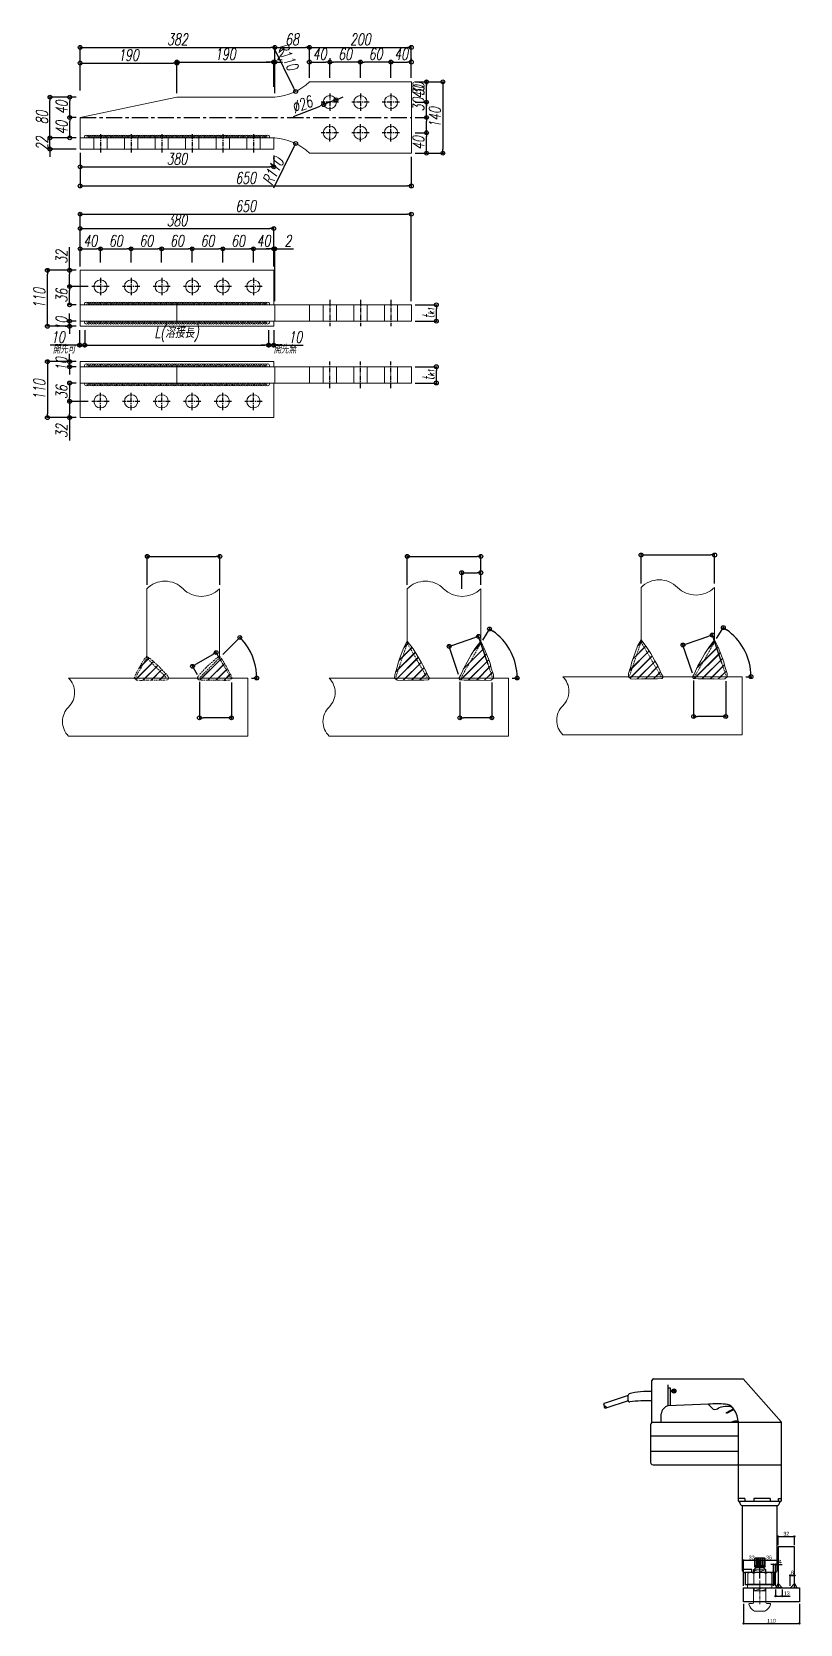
# Model space of a CAD drawing. Header units: millimetres. Extents: x -2880 to 3894, y -2977 to 4857.
# Drawn here: x 2386 to 3894, y 1113 to 4239 of the extents above; entities that cross this region are included whole.
import ezdxf

# ---------------------------------------------------------------- set-up
doc = ezdxf.new("R2010")
doc.units = ezdxf.units.MM
doc.header["$MEASUREMENT"] = 0
doc.linetypes.add('CENTER', pattern=[50.8, 31.75, -6.35, 6.35, -6.35])
doc.linetypes.add('HIDDEN2', pattern=[4.7625, 3.175, -1.5875])
for name, color, linetype in [('_1-0_', 7, 'Continuous'), ('ADSK_ASSOC_ENTITY_BACKUPS', 7, 'Continuous'), ('gauge', 1, 'Continuous'), ('KB', 7, 'Continuous')]:
    doc.layers.add(name, color=color, linetype=linetype)
for name, color, linetype, lineweight in [('hadan', 1, 'HIDDEN2', 15), ('不明1', 6, 'Continuous', 18), ('中心線', 4, 'CENTER', 13), ('寸法', 7, 'Continuous', 15), ('金物', 5, 'Continuous', 18)]:
    doc.layers.add(name, color=color, linetype=linetype, lineweight=lineweight)
doc.styles.add('DLSTANDARD1', font='italic.shx', dxfattribs={"width": 0.7, "bigfont": 'extfont.shx'})
doc.styles.get("Standard").update_dxf_attribs({"font": 'arial.ttf'})
doc.dimstyles.new('コピー ～ 一般寸法', dxfattribs={"dimscale": 0.5, "dimtxt": 15, "dimasz": 5, "dimexe": 1.25, "dimexo": 7.5, "dimgap": 3, "dimtad": 1, "dimdec": 1, "dimdsep": 46, "dimtxsty": 'Standard', "dimblk": 'ORIGIN', "dimcen": 0, "dimclrd": 256, "dimclre": 256, "dimclrt": 256, "dimadec": 0, "dimazin": 0, "dimtfac": 1, "dimtdec": 1, "dimtmove": 0, "dimatfit": 3, "dimfxl": 0, "dimarcsym": 0})
doc.dimstyles.new('一般寸法', dxfattribs={"dimscale": 1.5, "dimtxt": 15, "dimasz": 5, "dimexe": 1.25, "dimexo": 5, "dimgap": 3, "dimtad": 1, "dimtxsty": 'DLSTANDARD1', "dimblk": 'ORIGIN', "dimcen": 0, "dimclrd": 256, "dimclre": 256, "dimclrt": 256, "dimadec": 0, "dimazin": 0, "dimtfac": 1, "dimtmove": 0, "dimatfit": 3, "dimfxl": 0, "dimarcsym": 0})
pattern_1 = [(45, (2570.484, 2964.818), (-7.95495, 7.95495), []), (45, (2571.046, 2964.818), (-7.95495, 7.95495), [])]
pattern_2 = [(45, (3081.725, 2964.818), (-7.95495, 7.95495), []), (45, (3082.288, 2964.818), (-7.95495, 7.95495), [])]
pattern_3 = [(45, (3540.536, 2967.484), (-7.95495, 7.95495), []), (45, (3541.099, 2967.484), (-7.95495, 7.95495), [])]

msp = doc.modelspace()

# ---------------------------------------------------------------- texts
at = {"layer": 'hadan', "color": 0, "linetype": 'ByBlock', "char_height": 15, "attachment_point": 5, "style": 'DLSTANDARD1'}
for s, insert in [('開先可', (2449.021, 3615.199)), ('開先可', (2449.021, 3615.199)), ('開先無', (2882.374, 3615.199)), ('開先無', (2882.374, 3615.199))]:
    msp.add_mtext(s, dxfattribs=dict(at, insert=insert))

# ---------------------------------------------------------------- blocks, each defined once
blk = doc.blocks.new('_Origin')
at = {"color": 0, "linetype": 'ByBlock', "lineweight": -2}
blk.add_line((0, 0), (-1, 0), dxfattribs=at)
blk.add_circle((0, 0), 0.5, dxfattribs=at)
blk = doc.blocks.new('*D216')
at = {"layer": 'Defpoints', "color": 0}
for p in [(2520.6, 3813), (2480.6, 3778.5), (2520.6, 3778.5)]:
    blk.add_point(p, dxfattribs=at)
at = {"layer": '寸法', "lineweight": -2}
for p, q in [((2480.6, 3786), (2480.6, 3814.9)), ((2520.6, 3786), (2520.6, 3814.9)), ((2488.1, 3813), (2513.1, 3813))]:
    blk.add_line(p, q, dxfattribs=at)
at = {"layer": '寸法', "lineweight": -2, "xscale": 7.5, "yscale": 7.5, "zscale": 7.5, "rotation": 180}
blk.add_blockref('_Origin', (2480.6, 3813), dxfattribs=at)
at = {"layer": '寸法', "lineweight": -2, "xscale": 7.5, "yscale": 7.5, "zscale": 7.5}
blk.add_blockref('_Origin', (2520.6, 3813), dxfattribs=at)
at = {"layer": '寸法', "insert": (2500.6, 3828.8), "char_height": 22.5, "attachment_point": 5, "style": 'DLSTANDARD1'}
blk.add_mtext('40', dxfattribs=at)
blk = doc.blocks.new('*D217')
at = {"layer": 'Defpoints', "color": 0}
for p in [(2580.6, 3813), (2520.6, 3778.5), (2580.6, 3778.5)]:
    blk.add_point(p, dxfattribs=at)
at = {"layer": '寸法', "lineweight": -2}
for p, q in [((2520.6, 3786), (2520.6, 3814.9)), ((2580.6, 3786), (2580.6, 3814.9)), ((2528.1, 3813), (2573.1, 3813))]:
    blk.add_line(p, q, dxfattribs=at)
at = {"layer": '寸法', "lineweight": -2, "xscale": 7.5, "yscale": 7.5, "zscale": 7.5, "rotation": 180}
blk.add_blockref('_Origin', (2520.6, 3813), dxfattribs=at)
at = {"layer": '寸法', "lineweight": -2, "xscale": 7.5, "yscale": 7.5, "zscale": 7.5}
blk.add_blockref('_Origin', (2580.6, 3813), dxfattribs=at)
at = {"layer": '寸法', "insert": (2550.6, 3828.8), "char_height": 22.5, "attachment_point": 5, "style": 'DLSTANDARD1'}
blk.add_mtext('60', dxfattribs=at)
blk = doc.blocks.new('*D218')
at = {"layer": 'Defpoints', "color": 0}
for p in [(2640.6, 3813), (2580.6, 3778.5), (2640.6, 3778.5)]:
    blk.add_point(p, dxfattribs=at)
at = {"layer": '寸法', "lineweight": -2}
for p, q in [((2580.6, 3786), (2580.6, 3814.9)), ((2640.6, 3786), (2640.6, 3814.9)), ((2588.1, 3813), (2633.1, 3813))]:
    blk.add_line(p, q, dxfattribs=at)
at = {"layer": '寸法', "lineweight": -2, "xscale": 7.5, "yscale": 7.5, "zscale": 7.5, "rotation": 180}
blk.add_blockref('_Origin', (2580.6, 3813), dxfattribs=at)
at = {"layer": '寸法', "lineweight": -2, "xscale": 7.5, "yscale": 7.5, "zscale": 7.5}
blk.add_blockref('_Origin', (2640.6, 3813), dxfattribs=at)
at = {"layer": '寸法', "insert": (2610.6, 3828.8), "char_height": 22.5, "attachment_point": 5, "style": 'DLSTANDARD1'}
blk.add_mtext('60', dxfattribs=at)
blk = doc.blocks.new('*D219')
at = {"layer": 'Defpoints', "color": 0}
for p in [(2700.6, 3813), (2640.6, 3778.5), (2700.6, 3778.5)]:
    blk.add_point(p, dxfattribs=at)
at = {"layer": '寸法', "lineweight": -2}
for p, q in [((2640.6, 3786), (2640.6, 3814.9)), ((2700.6, 3786), (2700.6, 3814.9)), ((2648.1, 3813), (2693.1, 3813))]:
    blk.add_line(p, q, dxfattribs=at)
at = {"layer": '寸法', "lineweight": -2, "xscale": 7.5, "yscale": 7.5, "zscale": 7.5, "rotation": 180}
blk.add_blockref('_Origin', (2640.6, 3813), dxfattribs=at)
at = {"layer": '寸法', "lineweight": -2, "xscale": 7.5, "yscale": 7.5, "zscale": 7.5}
blk.add_blockref('_Origin', (2700.6, 3813), dxfattribs=at)
at = {"layer": '寸法', "insert": (2670.6, 3828.8), "char_height": 22.5, "attachment_point": 5, "style": 'DLSTANDARD1'}
blk.add_mtext('60', dxfattribs=at)
blk = doc.blocks.new('*D220')
at = {"layer": 'Defpoints', "color": 0}
for p in [(2760.6, 3813), (2700.6, 3778.5), (2760.6, 3778.5)]:
    blk.add_point(p, dxfattribs=at)
at = {"layer": '寸法', "lineweight": -2}
for p, q in [((2700.6, 3786), (2700.6, 3814.9)), ((2760.6, 3786), (2760.6, 3814.9)), ((2708.1, 3813), (2753.1, 3813))]:
    blk.add_line(p, q, dxfattribs=at)
at = {"layer": '寸法', "lineweight": -2, "xscale": 7.5, "yscale": 7.5, "zscale": 7.5, "rotation": 180}
blk.add_blockref('_Origin', (2700.6, 3813), dxfattribs=at)
at = {"layer": '寸法', "lineweight": -2, "xscale": 7.5, "yscale": 7.5, "zscale": 7.5}
blk.add_blockref('_Origin', (2760.6, 3813), dxfattribs=at)
at = {"layer": '寸法', "insert": (2730.6, 3828.8), "char_height": 22.5, "attachment_point": 5, "style": 'DLSTANDARD1'}
blk.add_mtext('60', dxfattribs=at)
blk = doc.blocks.new('*D221')
at = {"layer": 'Defpoints', "color": 0}
for p in [(2820.6, 3813), (2760.6, 3778.5), (2820.6, 3778.5)]:
    blk.add_point(p, dxfattribs=at)
at = {"layer": '寸法', "lineweight": -2}
for p, q in [((2760.6, 3786), (2760.6, 3814.9)), ((2820.6, 3786), (2820.6, 3814.9)), ((2768.1, 3813), (2813.1, 3813))]:
    blk.add_line(p, q, dxfattribs=at)
at = {"layer": '寸法', "lineweight": -2, "xscale": 7.5, "yscale": 7.5, "zscale": 7.5, "rotation": 180}
blk.add_blockref('_Origin', (2760.6, 3813), dxfattribs=at)
at = {"layer": '寸法', "lineweight": -2, "xscale": 7.5, "yscale": 7.5, "zscale": 7.5}
blk.add_blockref('_Origin', (2820.6, 3813), dxfattribs=at)
at = {"layer": '寸法', "insert": (2790.6, 3828.8), "char_height": 22.5, "attachment_point": 5, "style": 'DLSTANDARD1'}
blk.add_mtext('60', dxfattribs=at)
blk = doc.blocks.new('*D536')
at = {"layer": 'Defpoints', "color": 0}
for p in [(2860.6, 3813), (2820.6, 3778.5), (2860.6, 3771)]:
    blk.add_point(p, dxfattribs=at)
at = {"layer": '寸法', "lineweight": -2}
for p, q in [((2820.6, 3786), (2820.6, 3814.9)), ((2860.6, 3778.5), (2860.6, 3814.9)), ((2828.1, 3813), (2853.1, 3813))]:
    blk.add_line(p, q, dxfattribs=at)
at = {"layer": '寸法', "lineweight": -2, "xscale": 7.5, "yscale": 7.5, "zscale": 7.5, "rotation": 180}
blk.add_blockref('_Origin', (2820.6, 3813), dxfattribs=at)
at = {"layer": '寸法', "lineweight": -2, "xscale": 7.5, "yscale": 7.5, "zscale": 7.5}
blk.add_blockref('_Origin', (2860.6, 3813), dxfattribs=at)
at = {"layer": '寸法', "insert": (2840.6, 3828.8), "char_height": 22.5, "attachment_point": 5, "style": 'DLSTANDARD1'}
blk.add_mtext('40', dxfattribs=at)
blk = doc.blocks.new('*D222')
at = {"layer": 'Defpoints', "color": 0}
for p in [(2860.6, 3853.1), (2480.6, 3778), (2860.6, 3778)]:
    blk.add_point(p, dxfattribs=at)
at = {"layer": '寸法', "lineweight": -2}
for p, q in [((2480.6, 3785.5), (2480.6, 3855)), ((2488.1, 3853.1), (2853.1, 3853.1)), ((2860.6, 3785.5), (2860.6, 3855))]:
    blk.add_line(p, q, dxfattribs=at)
at = {"layer": '寸法', "lineweight": -2, "xscale": 7.5, "yscale": 7.5, "zscale": 7.5, "rotation": 180}
blk.add_blockref('_Origin', (2480.6, 3853.1), dxfattribs=at)
at = {"layer": '寸法', "lineweight": -2, "xscale": 7.5, "yscale": 7.5, "zscale": 7.5}
blk.add_blockref('_Origin', (2860.6, 3853.1), dxfattribs=at)
at = {"layer": '寸法', "insert": (2670.6, 3868.9), "char_height": 22.5, "attachment_point": 5, "style": 'DLSTANDARD1'}
blk.add_mtext('380', dxfattribs=at)
blk = doc.blocks.new('*D223')
at = {"layer": 'Defpoints', "color": 0}
for p in [(2460, 3739), (2503.6, 3739), (2480.6, 3703)]:
    blk.add_point(p, dxfattribs=at)
at = {"layer": '寸法', "lineweight": -2}
for p, q in [((2496.1, 3739), (2458.1, 3739)), ((2460, 3710.5), (2460, 3731.5)), ((2473.1, 3703), (2458.1, 3703))]:
    blk.add_line(p, q, dxfattribs=at)
at = {"layer": '寸法', "lineweight": -2, "xscale": 7.5, "yscale": 7.5, "zscale": 7.5}
for p, rotation in [((2460, 3739), 90), ((2460, 3703), 270)]:
    blk.add_blockref('_Origin', p, dxfattribs=dict(at, rotation=rotation))
at = {"layer": '寸法', "insert": (2444.2, 3721), "char_height": 22.5, "attachment_point": 5, "rotation": 90, "style": 'DLSTANDARD1'}
blk.add_mtext('36', dxfattribs=at)
blk = doc.blocks.new('*D224')
at = {"layer": 'Defpoints', "color": 0}
for p in [(2460, 3771), (2480.6, 3771), (2503.6, 3739)]:
    blk.add_point(p, dxfattribs=at)
at = {"layer": '寸法', "lineweight": -2}
for p, q in [((2460, 3771), (2460, 3816.1)), ((2473.1, 3771), (2458.1, 3771)), ((2460, 3746.5), (2460, 3763.5)), ((2496.1, 3739), (2458.1, 3739))]:
    blk.add_line(p, q, dxfattribs=at)
at = {"layer": '寸法', "lineweight": -2, "xscale": 7.5, "yscale": 7.5, "zscale": 7.5}
for p, rotation in [((2460, 3771), 90), ((2460, 3739), 270)]:
    blk.add_blockref('_Origin', p, dxfattribs=dict(at, rotation=rotation))
at = {"layer": '寸法', "insert": (2444.2, 3797.3), "char_height": 22.5, "attachment_point": 5, "rotation": 90, "style": 'DLSTANDARD1'}
blk.add_mtext('32', dxfattribs=at)
blk = doc.blocks.new('*D225')
at = {"layer": 'Defpoints', "color": 0}
for p in [(2862.6, 4208.5), (2480.6, 4116.6), (2862.6, 4115.9)]:
    blk.add_point(p, dxfattribs=at)
at = {"layer": '寸法', "lineweight": -2}
for p, q in [((2480.6, 4124.1), (2480.6, 4210.3)), ((2488.1, 4208.5), (2855.1, 4208.5)), ((2862.6, 4123.4), (2862.6, 4210.3))]:
    blk.add_line(p, q, dxfattribs=at)
at = {"layer": '寸法', "lineweight": -2, "xscale": 7.5, "yscale": 7.5, "zscale": 7.5, "rotation": 180}
blk.add_blockref('_Origin', (2480.6, 4208.5), dxfattribs=at)
at = {"layer": '寸法', "lineweight": -2, "xscale": 7.5, "yscale": 7.5, "zscale": 7.5}
blk.add_blockref('_Origin', (2862.6, 4208.5), dxfattribs=at)
at = {"layer": '寸法', "insert": (2671.6, 4224.2), "char_height": 22.5, "attachment_point": 5, "style": 'DLSTANDARD1'}
blk.add_mtext('382', dxfattribs=at)
blk = doc.blocks.new('*D226')
at = {"layer": 'Defpoints', "color": 0}
for p in [(2970.6, 4179.7), (2970.6, 4140.9), (3030.6, 4140.9)]:
    blk.add_point(p, dxfattribs=at)
at = {"layer": '寸法', "lineweight": -2}
for p, q in [((2970.6, 4148.4), (2970.6, 4181.5)), ((3023.1, 4179.7), (2978.1, 4179.7)), ((3030.6, 4148.4), (3030.6, 4181.5))]:
    blk.add_line(p, q, dxfattribs=at)
at = {"layer": '寸法', "lineweight": -2, "xscale": 7.5, "yscale": 7.5, "zscale": 7.5, "rotation": 180}
blk.add_blockref('_Origin', (2970.6, 4179.7), dxfattribs=at)
at = {"layer": '寸法', "lineweight": -2, "xscale": 7.5, "yscale": 7.5, "zscale": 7.5}
blk.add_blockref('_Origin', (3030.6, 4179.7), dxfattribs=at)
at = {"layer": '寸法', "insert": (3000.6, 4195.4), "char_height": 22.5, "attachment_point": 5, "style": 'DLSTANDARD1'}
blk.add_mtext('60', dxfattribs=at)
blk = doc.blocks.new('*D227')
at = {"layer": 'Defpoints', "color": 0}
for p in [(3030.6, 4179.7), (3030.6, 4140.9), (3090.6, 4140.9)]:
    blk.add_point(p, dxfattribs=at)
at = {"layer": '寸法', "lineweight": -2}
for p, q in [((3030.6, 4148.4), (3030.6, 4181.5)), ((3083.1, 4179.7), (3038.1, 4179.7)), ((3090.6, 4148.4), (3090.6, 4181.5))]:
    blk.add_line(p, q, dxfattribs=at)
at = {"layer": '寸法', "lineweight": -2, "xscale": 7.5, "yscale": 7.5, "zscale": 7.5, "rotation": 180}
blk.add_blockref('_Origin', (3030.6, 4179.7), dxfattribs=at)
at = {"layer": '寸法', "lineweight": -2, "xscale": 7.5, "yscale": 7.5, "zscale": 7.5}
blk.add_blockref('_Origin', (3090.6, 4179.7), dxfattribs=at)
at = {"layer": '寸法', "insert": (3060.6, 4195.4), "char_height": 22.5, "attachment_point": 5, "style": 'DLSTANDARD1'}
blk.add_mtext('60', dxfattribs=at)
blk = doc.blocks.new('*D228')
at = {"layer": 'Defpoints', "color": 0}
for p in [(3130.6, 4179.7), (3130.6, 4179.4), (3090.6, 4140.9)]:
    blk.add_point(p, dxfattribs=at)
at = {"layer": '寸法', "lineweight": -2}
for p, q in [((3090.6, 4148.4), (3090.6, 4181.5)), ((3098.1, 4179.7), (3123.1, 4179.7)), ((3130.6, 4186.9), (3130.6, 4181.5))]:
    blk.add_line(p, q, dxfattribs=at)
at = {"layer": '寸法', "lineweight": -2, "xscale": 7.5, "yscale": 7.5, "zscale": 7.5, "rotation": 180}
blk.add_blockref('_Origin', (3090.6, 4179.7), dxfattribs=at)
at = {"layer": '寸法', "lineweight": -2, "xscale": 7.5, "yscale": 7.5, "zscale": 7.5}
blk.add_blockref('_Origin', (3130.6, 4179.7), dxfattribs=at)
at = {"layer": '寸法', "insert": (3110.6, 4195.4), "char_height": 22.5, "attachment_point": 5, "style": 'DLSTANDARD1'}
blk.add_mtext('40', dxfattribs=at)
blk = doc.blocks.new('*D537')
at = {"layer": 'Defpoints', "color": 0}
for p in [(3130.6, 4208.5), (2930.6, 4140.9), (3130.6, 4140.9)]:
    blk.add_point(p, dxfattribs=at)
at = {"layer": '寸法', "lineweight": -2}
for p, q in [((2930.6, 4148.4), (2930.6, 4210.3)), ((2938.1, 4208.5), (3123.1, 4208.5)), ((3130.6, 4148.4), (3130.6, 4210.3))]:
    blk.add_line(p, q, dxfattribs=at)
at = {"layer": '寸法', "lineweight": -2, "xscale": 7.5, "yscale": 7.5, "zscale": 7.5, "rotation": 180}
blk.add_blockref('_Origin', (2930.6, 4208.5), dxfattribs=at)
at = {"layer": '寸法', "lineweight": -2, "xscale": 7.5, "yscale": 7.5, "zscale": 7.5}
blk.add_blockref('_Origin', (3130.6, 4208.5), dxfattribs=at)
at = {"layer": '寸法', "insert": (3030.6, 4224.2), "char_height": 22.5, "attachment_point": 5, "style": 'DLSTANDARD1'}
blk.add_mtext('200', dxfattribs=at)
blk = doc.blocks.new('*D229')
at = {"layer": 'Defpoints', "color": 0}
for p in [(2930.6, 4208.5), (2930.6, 4140.9), (2862.6, 4115.9)]:
    blk.add_point(p, dxfattribs=at)
at = {"layer": '寸法', "lineweight": -2}
for p, q in [((2862.6, 4123.4), (2862.6, 4210.3)), ((2870.1, 4208.5), (2923.1, 4208.5)), ((2930.6, 4148.4), (2930.6, 4210.3))]:
    blk.add_line(p, q, dxfattribs=at)
at = {"layer": '寸法', "lineweight": -2, "xscale": 7.5, "yscale": 7.5, "zscale": 7.5, "rotation": 180}
blk.add_blockref('_Origin', (2862.6, 4208.5), dxfattribs=at)
at = {"layer": '寸法', "lineweight": -2, "xscale": 7.5, "yscale": 7.5, "zscale": 7.5}
blk.add_blockref('_Origin', (2930.6, 4208.5), dxfattribs=at)
at = {"layer": '寸法', "insert": (2896.6, 4224.2), "char_height": 22.5, "attachment_point": 5, "style": 'DLSTANDARD1'}
blk.add_mtext('68', dxfattribs=at)
blk = doc.blocks.new('*D230')
at = {"layer": 'Defpoints', "color": 0}
for p in [(3130.6, 4040.9), (3160.4, 4040.9), (3130.6, 4000.9)]:
    blk.add_point(p, dxfattribs=at)
at = {"layer": '寸法', "lineweight": -2}
for p, q in [((3138.1, 4040.9), (3162.3, 4040.9)), ((3160.4, 4008.4), (3160.4, 4033.4)), ((3138.1, 4000.9), (3162.3, 4000.9))]:
    blk.add_line(p, q, dxfattribs=at)
at = {"layer": '寸法', "lineweight": -2, "xscale": 7.5, "yscale": 7.5, "zscale": 7.5}
for p, rotation in [((3160.4, 4040.9), 90), ((3160.4, 4000.9), 270)]:
    blk.add_blockref('_Origin', p, dxfattribs=dict(at, rotation=rotation))
at = {"layer": '寸法', "insert": (3144.6, 4020.9), "char_height": 22.5, "attachment_point": 5, "rotation": 90, "style": 'DLSTANDARD1'}
blk.add_mtext('40', dxfattribs=at)
blk = doc.blocks.new('*D231')
at = {"layer": 'Defpoints', "color": 0}
for p in [(3130.6, 4100.9), (3160.4, 4100.9), (3130.6, 4070.9)]:
    blk.add_point(p, dxfattribs=at)
at = {"layer": '寸法', "lineweight": -2}
for p, q in [((3160.4, 4100.9), (3160.4, 4144.5)), ((3138.1, 4100.9), (3162.3, 4100.9)), ((3138.1, 4070.9), (3162.3, 4070.9)), ((3160.4, 4078.4), (3160.4, 4093.4))]:
    blk.add_line(p, q, dxfattribs=at)
at = {"layer": '寸法', "lineweight": -2, "xscale": 7.5, "yscale": 7.5, "zscale": 7.5}
for p, rotation in [((3160.4, 4100.9), 90), ((3160.4, 4070.9), 270)]:
    blk.add_blockref('_Origin', p, dxfattribs=dict(at, rotation=rotation))
at = {"layer": '寸法', "insert": (3144.6, 4126.4), "char_height": 22.5, "attachment_point": 5, "rotation": 90, "style": 'DLSTANDARD1'}
blk.add_mtext('30', dxfattribs=at)
blk = doc.blocks.new('*D538')
at = {"layer": 'Defpoints', "color": 0}
for p in [(3130.6, 4140.9), (3160.4, 4140.9), (3130.6, 4100.9)]:
    blk.add_point(p, dxfattribs=at)
at = {"layer": '寸法', "lineweight": -2}
for p, q in [((3138.1, 4140.9), (3162.3, 4140.9)), ((3160.4, 4108.4), (3160.4, 4133.4)), ((3138.1, 4100.9), (3162.3, 4100.9))]:
    blk.add_line(p, q, dxfattribs=at)
at = {"layer": '寸法', "lineweight": -2, "xscale": 7.5, "yscale": 7.5, "zscale": 7.5}
for p, rotation in [((3160.4, 4140.9), 90), ((3160.4, 4100.9), 270)]:
    blk.add_blockref('_Origin', p, dxfattribs=dict(at, rotation=rotation))
at = {"layer": '寸法', "insert": (3144.6, 4120.9), "char_height": 22.5, "attachment_point": 5, "rotation": 90, "style": 'DLSTANDARD1'}
blk.add_mtext('40', dxfattribs=at)
blk = doc.blocks.new('*D232')
at = {"layer": 'Defpoints', "color": 0}
for p in [(3130.6, 4140.9), (3130.6, 4000.9), (3192.5, 4000.9)]:
    blk.add_point(p, dxfattribs=at)
at = {"layer": '寸法', "lineweight": -2}
for p, q in [((3138.1, 4140.9), (3194.3, 4140.9)), ((3192.5, 4133.4), (3192.5, 4008.4)), ((3138.1, 4000.9), (3194.3, 4000.9))]:
    blk.add_line(p, q, dxfattribs=at)
at = {"layer": '寸法', "lineweight": -2, "xscale": 7.5, "yscale": 7.5, "zscale": 7.5}
for p, rotation in [((3192.5, 4140.9), 90), ((3192.5, 4000.9), 270)]:
    blk.add_blockref('_Origin', p, dxfattribs=dict(at, rotation=rotation))
at = {"layer": '寸法', "insert": (3176.7, 4070.9), "char_height": 22.5, "attachment_point": 5, "rotation": 90, "style": 'DLSTANDARD1'}
blk.add_mtext('140', dxfattribs=at)
blk = doc.blocks.new('*D233')
at = {"layer": 'Defpoints', "color": 0}
for p in [(3130.6, 4070.9), (3160.4, 4070.9), (3130.6, 4040.9)]:
    blk.add_point(p, dxfattribs=at)
at = {"layer": '寸法', "lineweight": -2}
for p, q in [((3160.4, 4070.9), (3160.4, 4114.5)), ((3138.1, 4070.9), (3162.3, 4070.9)), ((3160.4, 4048.4), (3160.4, 4063.4)), ((3138.1, 4040.9), (3162.3, 4040.9))]:
    blk.add_line(p, q, dxfattribs=at)
at = {"layer": '寸法', "lineweight": -2, "xscale": 7.5, "yscale": 7.5, "zscale": 7.5}
for p, rotation in [((3160.4, 4070.9), 90), ((3160.4, 4040.9), 270)]:
    blk.add_blockref('_Origin', p, dxfattribs=dict(at, rotation=rotation))
at = {"layer": '寸法', "insert": (3144.6, 4096.4), "char_height": 22.5, "attachment_point": 5, "rotation": 90, "style": 'DLSTANDARD1'}
blk.add_mtext('30', dxfattribs=at)
blk = doc.blocks.new('*D539')
at = {"layer": 'Defpoints', "color": 0}
for p in [(2460.1, 4070.9), (2480.6, 4070.9), (2480.6, 4030.9)]:
    blk.add_point(p, dxfattribs=at)
at = {"layer": '寸法', "lineweight": -2}
for p, q in [((2473.1, 4070.9), (2458.2, 4070.9)), ((2460.1, 4038.4), (2460.1, 4063.4)), ((2473.1, 4030.9), (2458.2, 4030.9))]:
    blk.add_line(p, q, dxfattribs=at)
at = {"layer": '寸法', "lineweight": -2, "xscale": 7.5, "yscale": 7.5, "zscale": 7.5}
for p, rotation in [((2460.1, 4070.9), 90), ((2460.1, 4030.9), 270)]:
    blk.add_blockref('_Origin', p, dxfattribs=dict(at, rotation=rotation))
at = {"layer": '寸法', "insert": (2444.3, 4050.9), "char_height": 22.5, "attachment_point": 5, "rotation": 90, "style": 'DLSTANDARD1'}
blk.add_mtext('40', dxfattribs=at)
blk = doc.blocks.new('*D540')
at = {"layer": 'Defpoints', "color": 0}
for p in [(2460.1, 4110.9), (2480.6, 4110.9), (2480.6, 4070.9)]:
    blk.add_point(p, dxfattribs=at)
at = {"layer": '寸法', "lineweight": -2}
for p, q in [((2473.1, 4110.9), (2458.2, 4110.9)), ((2460.1, 4078.4), (2460.1, 4103.4)), ((2473.1, 4070.9), (2458.2, 4070.9))]:
    blk.add_line(p, q, dxfattribs=at)
at = {"layer": '寸法', "lineweight": -2, "xscale": 7.5, "yscale": 7.5, "zscale": 7.5}
for p, rotation in [((2460.1, 4110.9), 90), ((2460.1, 4070.9), 270)]:
    blk.add_blockref('_Origin', p, dxfattribs=dict(at, rotation=rotation))
at = {"layer": '寸法', "insert": (2444.3, 4090.9), "char_height": 22.5, "attachment_point": 5, "rotation": 90, "style": 'DLSTANDARD1'}
blk.add_mtext('40', dxfattribs=at)
blk = doc.blocks.new('*D541')
at = {"layer": 'Defpoints', "color": 0}
for p in [(2421.4, 4110.9), (2480.6, 4110.9), (2480.6, 4030.9)]:
    blk.add_point(p, dxfattribs=at)
at = {"layer": '寸法', "lineweight": -2}
for p, q in [((2473.1, 4110.9), (2419.5, 4110.9)), ((2421.4, 4038.4), (2421.4, 4103.4)), ((2473.1, 4030.9), (2419.5, 4030.9))]:
    blk.add_line(p, q, dxfattribs=at)
at = {"layer": '寸法', "lineweight": -2, "xscale": 7.5, "yscale": 7.5, "zscale": 7.5}
for p, rotation in [((2421.4, 4110.9), 90), ((2421.4, 4030.9), 270)]:
    blk.add_blockref('_Origin', p, dxfattribs=dict(at, rotation=rotation))
at = {"layer": '寸法', "insert": (2405.7, 4070.9), "char_height": 22.5, "attachment_point": 5, "rotation": 90, "style": 'DLSTANDARD1'}
blk.add_mtext('80', dxfattribs=at)
blk = doc.blocks.new('*D542')
at = {"layer": 'Defpoints', "color": 0}
for p in [(2421.4, 4030.9), (2480.6, 4030.9), (2480.6, 4008.9)]:
    blk.add_point(p, dxfattribs=at)
at = {"layer": '寸法', "lineweight": -2}
for p, q in [((2421.4, 4038.4), (2421.4, 4045.9)), ((2473.1, 4030.9), (2419.5, 4030.9)), ((2473.1, 4008.9), (2419.5, 4008.9)), ((2421.4, 4008.9), (2421.4, 4030.9)), ((2421.4, 4001.4), (2421.4, 3993.9))]:
    blk.add_line(p, q, dxfattribs=at)
at = {"layer": '寸法', "lineweight": -2, "xscale": 7.5, "yscale": 7.5, "zscale": 7.5}
for p, rotation in [((2421.4, 4030.9), 270), ((2421.4, 4008.9), 90)]:
    blk.add_blockref('_Origin', p, dxfattribs=dict(at, rotation=rotation))
at = {"layer": '寸法', "insert": (2405.7, 4019.9), "char_height": 22.5, "attachment_point": 5, "rotation": 90, "style": 'DLSTANDARD1'}
blk.add_mtext('22', dxfattribs=at)
blk = doc.blocks.new('*D543')
at = {"layer": 'Defpoints', "color": 0}
for p in [(2460, 3671), (2480.6, 3671), (2480.6, 3661)]:
    blk.add_point(p, dxfattribs=at)
at = {"layer": '寸法', "lineweight": -2}
for p, q in [((2473.1, 3671), (2458.1, 3671)), ((2473.1, 3661), (2458.1, 3661)), ((2460, 3678.5), (2460, 3686)), ((2460, 3661), (2460, 3671)), ((2460, 3653.5), (2460, 3646))]:
    blk.add_line(p, q, dxfattribs=at)
at = {"layer": '寸法', "lineweight": -2, "xscale": 7.5, "yscale": 7.5, "zscale": 7.5}
for p, rotation in [((2460, 3671), 270), ((2460, 3661), 90)]:
    blk.add_blockref('_Origin', p, dxfattribs=dict(at, rotation=rotation))
at = {"layer": '寸法', "insert": (2444.2, 3666), "char_height": 22.5, "attachment_point": 5, "rotation": 90, "style": 'DLSTANDARD1'}
blk.add_mtext('10', dxfattribs=at)
blk = doc.blocks.new('*D544')
at = {"layer": 'Defpoints', "color": 0}
for p in [(2416.4, 3771), (2480.6, 3771), (2480.6, 3661)]:
    blk.add_point(p, dxfattribs=at)
at = {"layer": '寸法', "lineweight": -2}
for p, q in [((2473.1, 3771), (2414.5, 3771)), ((2416.4, 3668.5), (2416.4, 3763.5)), ((2473.1, 3661), (2414.5, 3661))]:
    blk.add_line(p, q, dxfattribs=at)
at = {"layer": '寸法', "lineweight": -2, "xscale": 7.5, "yscale": 7.5, "zscale": 7.5}
for p, rotation in [((2416.4, 3771), 90), ((2416.4, 3661), 270)]:
    blk.add_blockref('_Origin', p, dxfattribs=dict(at, rotation=rotation))
at = {"layer": '寸法', "insert": (2400.6, 3716), "char_height": 22.5, "attachment_point": 5, "rotation": 90, "style": 'DLSTANDARD1'}
blk.add_mtext('110', dxfattribs=at)
blk = doc.blocks.new('*D545')
at = {"layer": 'Defpoints', "color": 0}
for p in [(2958.5, 4096.2), (2982.7, 4105.6)]:
    blk.add_point(p, dxfattribs=at)
at = {"layer": '寸法', "lineweight": -2}
for p, q in [((2982.7, 4105.6), (2958.5, 4096.2)), ((2989.7, 4108.4), (2996.7, 4111.1)), ((2899.1, 4073), (2951.5, 4093.4))]:
    blk.add_line(p, q, dxfattribs=at)
at = {"layer": '寸法', "lineweight": -2, "xscale": 7.5, "yscale": 7.5, "zscale": 7.5}
for p, rotation in [((2958.5, 4096.2), 21.32376752643535), ((2982.7, 4105.6), 201.3237675264353)]:
    blk.add_blockref('_Origin', p, dxfattribs=dict(at, rotation=rotation))
at = {"layer": '寸法', "insert": (2916.1, 4096.5), "char_height": 22.5, "attachment_point": 5, "rotation": 21.3238, "style": 'DLSTANDARD1'}
blk.add_mtext('%%c26', dxfattribs=at)
blk = doc.blocks.new('*D234')
at = {"layer": 'Defpoints', "color": 0}
for p in [(2970.6, 4179.7), (2970.6, 4179.7), (2930.6, 4147.6)]:
    blk.add_point(p, dxfattribs=at)
at = {"layer": '寸法', "lineweight": -2}
for p, q in [((2930.6, 4155.1), (2930.6, 4181.5)), ((2938.1, 4179.7), (2963.1, 4179.7)), ((2970.6, 4187.2), (2970.6, 4181.5))]:
    blk.add_line(p, q, dxfattribs=at)
at = {"layer": '寸法', "lineweight": -2, "xscale": 7.5, "yscale": 7.5, "zscale": 7.5, "rotation": 180}
blk.add_blockref('_Origin', (2930.6, 4179.7), dxfattribs=at)
at = {"layer": '寸法', "lineweight": -2, "xscale": 7.5, "yscale": 7.5, "zscale": 7.5}
blk.add_blockref('_Origin', (2970.6, 4179.7), dxfattribs=at)
at = {"layer": '寸法', "insert": (2950.6, 4195.4), "char_height": 22.5, "attachment_point": 5, "style": 'DLSTANDARD1'}
blk.add_mtext('40', dxfattribs=at)
blk = doc.blocks.new('*D546')
at = {"layer": 'Defpoints', "color": 0}
for p in [(2670.6, 4177.7), (2480.6, 4121.6), (2670.6, 4110.9)]:
    blk.add_point(p, dxfattribs=at)
at = {"layer": '寸法', "linetype": 'ByBlock', "lineweight": -2}
for p, q in [((2480.6, 4129.1), (2480.6, 4179.5)), ((2488.1, 4177.7), (2663.1, 4177.7)), ((2670.6, 4118.4), (2670.6, 4179.5))]:
    blk.add_line(p, q, dxfattribs=at)
at = {"layer": '寸法', "lineweight": -2, "xscale": 7.5, "yscale": 7.5, "zscale": 7.5, "rotation": 180}
blk.add_blockref('_Origin', (2480.6, 4177.7), dxfattribs=at)
at = {"layer": '寸法', "lineweight": -2, "xscale": 7.5, "yscale": 7.5, "zscale": 7.5}
blk.add_blockref('_Origin', (2670.6, 4177.7), dxfattribs=at)
at = {"layer": '寸法', "insert": (2575.6, 4193.4), "char_height": 22.5, "attachment_point": 5, "style": 'DLSTANDARD1'}
blk.add_mtext('190', dxfattribs=at)
blk = doc.blocks.new('*D547')
at = {"layer": 'Defpoints', "color": 0}
for p in [(2860.6, 4179.7), (2670.6, 4110.9), (2860.6, 4123.8)]:
    blk.add_point(p, dxfattribs=at)
at = {"layer": '寸法', "linetype": 'ByBlock', "lineweight": -2}
for p, q in [((2670.6, 4118.4), (2670.6, 4181.5)), ((2678.1, 4179.7), (2853.1, 4179.7)), ((2860.6, 4131.3), (2860.6, 4181.5))]:
    blk.add_line(p, q, dxfattribs=at)
at = {"layer": '寸法', "lineweight": -2, "xscale": 7.5, "yscale": 7.5, "zscale": 7.5, "rotation": 180}
blk.add_blockref('_Origin', (2670.6, 4179.7), dxfattribs=at)
at = {"layer": '寸法', "lineweight": -2, "xscale": 7.5, "yscale": 7.5, "zscale": 7.5}
blk.add_blockref('_Origin', (2860.6, 4179.7), dxfattribs=at)
at = {"layer": '寸法', "insert": (2765.6, 4195.4), "char_height": 22.5, "attachment_point": 5, "style": 'DLSTANDARD1'}
blk.add_mtext('190', dxfattribs=at)
blk = doc.blocks.new('*D235')
at = {"layer": 'Defpoints', "color": 0}
for p in [(2862.6, 4179.7), (2860.6, 4123.8), (2862.6, 4110.9)]:
    blk.add_point(p, dxfattribs=at)
at = {"layer": '寸法', "linetype": 'ByBlock', "lineweight": -2}
for p, q in [((2853.1, 4179.7), (2845.6, 4179.7)), ((2860.6, 4131.3), (2860.6, 4181.5)), ((2860.6, 4179.7), (2862.6, 4179.7)), ((2862.6, 4118.4), (2862.6, 4181.5)), ((2870.1, 4179.7), (2877.6, 4179.7))]:
    blk.add_line(p, q, dxfattribs=at)
at = {"layer": '寸法', "lineweight": -2, "xscale": 7.5, "yscale": 7.5, "zscale": 7.5}
blk.add_blockref('_Origin', (2860.6, 4179.7), dxfattribs=at)
at = {"layer": '寸法', "lineweight": -2, "xscale": 7.5, "yscale": 7.5, "zscale": 7.5, "rotation": 180}
blk.add_blockref('_Origin', (2862.6, 4179.7), dxfattribs=at)
at = {"layer": '寸法', "insert": (2872.6, 4195.4), "char_height": 22.5, "attachment_point": 5, "style": 'DLSTANDARD1'}
blk.add_mtext('2', dxfattribs=at)
blk = doc.blocks.new('*D548')
at = {"layer": 'Defpoints', "color": 0}
for p in [(3130.6, 3881.1), (2480.6, 3771), (3130.6, 3703)]:
    blk.add_point(p, dxfattribs=at)
at = {"layer": '寸法', "linetype": 'ByBlock', "lineweight": -2}
for p, q in [((2480.6, 3778.5), (2480.6, 3883)), ((2488.1, 3881.1), (3123.1, 3881.1)), ((3130.6, 3710.5), (3130.6, 3883))]:
    blk.add_line(p, q, dxfattribs=at)
at = {"layer": '寸法', "lineweight": -2, "xscale": 7.5, "yscale": 7.5, "zscale": 7.5, "rotation": 180}
blk.add_blockref('_Origin', (2480.6, 3881.1), dxfattribs=at)
at = {"layer": '寸法', "lineweight": -2, "xscale": 7.5, "yscale": 7.5, "zscale": 7.5}
blk.add_blockref('_Origin', (3130.6, 3881.1), dxfattribs=at)
at = {"layer": '寸法', "insert": (2805.6, 3896.9), "char_height": 22.5, "attachment_point": 5, "style": 'DLSTANDARD1'}
blk.add_mtext('650', dxfattribs=at)
blk = doc.blocks.new('*D236')
at = {"layer": 'Defpoints', "color": 0}
for p in [(2479.6, 3661), (2489.6, 3661), (2489.6, 3624)]:
    blk.add_point(p, dxfattribs=at)
at = {"layer": 'hadan', "linetype": 'ByBlock', "lineweight": -2}
for p, q in [((2479.6, 3653.5), (2479.6, 3622.2)), ((2489.6, 3653.5), (2489.6, 3622.2)), ((2479.6, 3624), (2422.1, 3624)), ((2472.1, 3624), (2464.6, 3624)), ((2479.6, 3624), (2489.6, 3624)), ((2497.1, 3624), (2504.6, 3624))]:
    blk.add_line(p, q, dxfattribs=at)
at = {"layer": 'hadan', "lineweight": -2, "xscale": 7.5, "yscale": 7.5, "zscale": 7.5}
blk.add_blockref('_Origin', (2479.6, 3624), dxfattribs=at)
at = {"layer": 'hadan', "lineweight": -2, "xscale": 7.5, "yscale": 7.5, "zscale": 7.5, "rotation": 180}
blk.add_blockref('_Origin', (2489.6, 3624), dxfattribs=at)
at = {"layer": 'hadan', "insert": (2437.1, 3639.8), "char_height": 22.5, "attachment_point": 5, "style": 'DLSTANDARD1'}
blk.add_mtext('10', dxfattribs=at)
blk = doc.blocks.new('*D237')
at = {"layer": 'Defpoints', "color": 0}
for p in [(2850.6, 3661), (2860.6, 3661), (2850.6, 3624)]:
    blk.add_point(p, dxfattribs=at)
at = {"layer": 'hadan', "linetype": 'ByBlock', "lineweight": -2}
for p, q in [((2850.6, 3653.5), (2850.6, 3622.2)), ((2860.6, 3653.5), (2860.6, 3622.2)), ((2843.1, 3624), (2835.6, 3624)), ((2860.6, 3624), (2850.6, 3624)), ((2860.6, 3624), (2918.1, 3624)), ((2868.1, 3624), (2875.6, 3624))]:
    blk.add_line(p, q, dxfattribs=at)
at = {"layer": 'hadan', "lineweight": -2, "xscale": 7.5, "yscale": 7.5, "zscale": 7.5}
blk.add_blockref('_Origin', (2850.6, 3624), dxfattribs=at)
at = {"layer": 'hadan', "lineweight": -2, "xscale": 7.5, "yscale": 7.5, "zscale": 7.5, "rotation": 180}
blk.add_blockref('_Origin', (2860.6, 3624), dxfattribs=at)
at = {"layer": 'hadan', "insert": (2903.1, 3639.8), "char_height": 22.5, "attachment_point": 5, "style": 'DLSTANDARD1'}
blk.add_mtext('10', dxfattribs=at)
blk = doc.blocks.new('*D238')
at = {"layer": 'Defpoints', "color": 0}
for p in [(2850.6, 3657), (2489.6, 3656), (2850.6, 3624)]:
    blk.add_point(p, dxfattribs=at)
at = {"layer": 'hadan', "linetype": 'ByBlock', "lineweight": -2}
for p, q in [((2489.6, 3648.5), (2489.6, 3622.2)), ((2850.6, 3649.5), (2850.6, 3622.2)), ((2497.1, 3624), (2843.1, 3624))]:
    blk.add_line(p, q, dxfattribs=at)
at = {"layer": 'hadan', "lineweight": -2, "xscale": 7.5, "yscale": 7.5, "zscale": 7.5, "rotation": 180}
blk.add_blockref('_Origin', (2489.6, 3624), dxfattribs=at)
at = {"layer": 'hadan', "lineweight": -2, "xscale": 7.5, "yscale": 7.5, "zscale": 7.5}
blk.add_blockref('_Origin', (2850.6, 3624), dxfattribs=at)
at = {"layer": 'hadan', "insert": (2670.1, 3645.6), "char_height": 22.5, "attachment_point": 5, "style": 'DLSTANDARD1'}
blk.add_mtext('L(溶接長)', dxfattribs=at)
blk = doc.blocks.new('*D239')
at = {"layer": 'Defpoints', "color": 0}
for p in [(2854.8, 4220.6), (2903.6, 4122)]:
    blk.add_point(p, dxfattribs=at)
at = {"layer": '寸法', "linetype": 'ByBlock', "lineweight": -2}
blk.add_line((2900.3, 4128.7), (2860.3, 4209.6), dxfattribs=at)
at = {"layer": '寸法', "lineweight": -2, "xscale": 7.5, "yscale": 7.5, "zscale": 7.5, "rotation": 296.3201402111896}
blk.add_blockref('_Origin', (2903.6, 4122), dxfattribs=at)
at = {"layer": '寸法', "insert": (2887.6, 4190), "char_height": 22.5, "attachment_point": 5, "rotation": 296.3201, "style": 'DLSTANDARD1'}
blk.add_mtext('R110', dxfattribs=at)
blk = doc.blocks.new('*D240')
at = {"layer": 'Defpoints', "color": 0}
for p in [(2903.6, 4019.8), (2854.8, 3921.2)]:
    blk.add_point(p, dxfattribs=at)
at = {"layer": '寸法', "linetype": 'ByBlock', "lineweight": -2}
blk.add_line((2900.3, 4013), (2860.3, 3932.2), dxfattribs=at)
at = {"layer": '寸法', "lineweight": -2, "xscale": 7.5, "yscale": 7.5, "zscale": 7.5, "rotation": 63.6798597887882}
blk.add_blockref('_Origin', (2903.6, 4019.8), dxfattribs=at)
at = {"layer": '寸法', "insert": (2859.3, 3965.8), "char_height": 22.5, "attachment_point": 5, "rotation": 63.6799, "style": 'DLSTANDARD1'}
blk.add_mtext('R110', dxfattribs=at)
blk = doc.blocks.new('*U66')
at = {"layer": 'hadan', "linetype": 'ByBlock'}
blk.add_arc((0, 1.9), 3.81, 153.2218, 26.7782, dxfattribs=at)
blk = doc.blocks.new('*U67')
at = {"layer": 'ADSK_ASSOC_ENTITY_BACKUPS', "linetype": 'ByBlock'}
blk.add_blockref('*U66', (0, 0), dxfattribs=at)
at = {"layer": 'hadan', "color": 0, "linetype": 'ByBlock', "lineweight": -2}
for p in [(0, 0), (4.8, 0), (9.6, 0), (14.4, 0), (19.2, 0), (24, 0), (28.8, 0), (33.6, 0), (38.4, 0), (43.2, 0), (48, 0), (52.8, 0), (57.6, 0), (62.4, 0), (67.2, 0), (72, 0), (76.8, 0), (81.6, 0), (86.4, 0), (91.2, 0), (96, 0), (100.8, 0), (105.6, 0), (110.4, 0), (115.2, 0), (120, 0), (124.8, 0), (129.6, 0), (134.4, 0), (139.2, 0), (144, 0), (148.8, 0), (153.6, 0), (158.4, 0), (163.2, 0), (168, 0), (172.8, 0), (177.6, 0), (182.4, 0), (187.2, 0), (192, 0), (196.8, 0), (201.6, 0), (206.4, 0), (211.2, 0), (216, 0), (220.8, 0), (225.6, 0), (230.4, 0), (235.2, 0), (240, 0), (244.8, 0), (249.6, 0), (254.4, 0), (259.2, 0), (264, 0), (268.8, 0), (273.6, 0), (278.4, 0), (283.2, 0), (288, 0), (292.8, 0), (297.6, 0), (302.4, 0), (307.2, 0), (312, 0), (316.8, 0), (321.6, 0), (326.4, 0), (331.2, 0), (336, 0), (340.8, 0), (345.6, 0), (350.4, 0), (355.2, 0)]:
    blk.add_blockref('*U66', p, dxfattribs=at)
blk = doc.blocks.new('*U36')
at = {"layer": 'hadan', "linetype": 'ByBlock'}
blk.add_arc((0, 1.9), 3.81, 153.2218, 26.7782, dxfattribs=at)
blk = doc.blocks.new('*U37')
at = {"layer": 'ADSK_ASSOC_ENTITY_BACKUPS', "linetype": 'ByBlock'}
blk.add_blockref('*U36', (0, 0), dxfattribs=at)
at = {"layer": 'hadan', "color": 0, "linetype": 'ByBlock', "lineweight": -2}
for p in [(0, 0), (4.8, 0), (9.6, 0), (14.4, 0), (19.2, 0), (24, 0), (28.8, 0), (33.6, 0), (38.4, 0), (43.2, 0), (48, 0), (52.8, 0), (57.6, 0), (62.4, 0), (67.2, 0), (72, 0), (76.8, 0), (81.6, 0), (86.4, 0), (91.2, 0), (96, 0), (100.8, 0), (105.6, 0), (110.4, 0), (115.2, 0), (120, 0), (124.8, 0), (129.6, 0), (134.4, 0), (139.2, 0), (144, 0), (148.8, 0), (153.6, 0), (158.4, 0), (163.2, 0), (168, 0), (172.8, 0), (177.6, 0), (182.4, 0), (187.2, 0), (192, 0), (196.8, 0), (201.6, 0), (206.4, 0), (211.2, 0), (216, 0), (220.8, 0), (225.6, 0), (230.4, 0), (235.2, 0), (240, 0), (244.8, 0), (249.6, 0), (254.4, 0), (259.2, 0), (264, 0), (268.8, 0), (273.6, 0), (278.4, 0), (283.2, 0), (288, 0), (292.8, 0), (297.6, 0), (302.4, 0), (307.2, 0), (312, 0), (316.8, 0), (321.6, 0), (326.4, 0), (331.2, 0), (336, 0), (340.8, 0), (345.6, 0), (350.4, 0), (355.2, 0)]:
    blk.add_blockref('*U36', p, dxfattribs=at)
blk = doc.blocks.new('*D549')
at = {"layer": 'Defpoints', "color": 0}
for p in [(2862.6, 3813), (2860.6, 3771), (2862.6, 3703)]:
    blk.add_point(p, dxfattribs=at)
at = {"layer": '寸法', "linetype": 'ByBlock', "lineweight": -2}
for p, q in [((2860.6, 3778.5), (2860.6, 3814.9)), ((2862.6, 3710.5), (2862.6, 3814.9)), ((2853.1, 3813), (2845.6, 3813)), ((2860.6, 3813), (2862.6, 3813)), ((2870.1, 3813), (2899.4, 3813))]:
    blk.add_line(p, q, dxfattribs=at)
at = {"layer": '寸法', "lineweight": -2, "xscale": 7.5, "yscale": 7.5, "zscale": 7.5}
blk.add_blockref('_Origin', (2860.6, 3813), dxfattribs=at)
at = {"layer": '寸法', "lineweight": -2, "xscale": 7.5, "yscale": 7.5, "zscale": 7.5, "rotation": 180}
blk.add_blockref('_Origin', (2862.6, 3813), dxfattribs=at)
at = {"layer": '寸法', "insert": (2888.5, 3828.8), "char_height": 22.5, "attachment_point": 5, "style": 'DLSTANDARD1'}
blk.add_mtext('2', dxfattribs=at)
blk = doc.blocks.new('*D241')
at = {"layer": 'Defpoints', "color": 0}
for p in [(2480.6, 3549.7), (2460, 3513.7), (2503.6, 3513.7)]:
    blk.add_point(p, dxfattribs=at)
at = {"layer": '寸法', "lineweight": -2}
for p, q in [((2473.1, 3549.7), (2458.1, 3549.7)), ((2460, 3542.2), (2460, 3521.2)), ((2496.1, 3513.7), (2458.1, 3513.7))]:
    blk.add_line(p, q, dxfattribs=at)
at = {"layer": '寸法', "lineweight": -2, "xscale": 7.5, "yscale": 7.5, "zscale": 7.5}
for p, rotation in [((2460, 3549.7), 90), ((2460, 3513.7), 270)]:
    blk.add_blockref('_Origin', p, dxfattribs=dict(at, rotation=rotation))
at = {"layer": '寸法', "insert": (2444.2, 3531.7), "char_height": 22.5, "attachment_point": 5, "rotation": 90, "style": 'DLSTANDARD1'}
blk.add_mtext('36', dxfattribs=at)
blk = doc.blocks.new('*D242')
at = {"layer": 'Defpoints', "color": 0}
for p in [(2503.6, 3513.7), (2460, 3481.7), (2480.6, 3481.7)]:
    blk.add_point(p, dxfattribs=at)
at = {"layer": '寸法', "lineweight": -2}
for p, q in [((2496.1, 3513.7), (2458.1, 3513.7)), ((2460, 3506.2), (2460, 3489.2)), ((2473.1, 3481.7), (2458.1, 3481.7)), ((2460, 3481.7), (2460, 3436.7))]:
    blk.add_line(p, q, dxfattribs=at)
at = {"layer": '寸法', "lineweight": -2, "xscale": 7.5, "yscale": 7.5, "zscale": 7.5}
for p, rotation in [((2460, 3513.7), 90), ((2460, 3481.7), 270)]:
    blk.add_blockref('_Origin', p, dxfattribs=dict(at, rotation=rotation))
at = {"layer": '寸法', "insert": (2444.2, 3455.4), "char_height": 22.5, "attachment_point": 5, "rotation": 90, "style": 'DLSTANDARD1'}
blk.add_mtext('32', dxfattribs=at)
blk = doc.blocks.new('*D550')
at = {"layer": 'Defpoints', "color": 0}
for p in [(2460, 3581.7), (2480.6, 3591.7), (2480.6, 3581.7)]:
    blk.add_point(p, dxfattribs=at)
at = {"layer": '寸法', "lineweight": -2}
for p, q in [((2460, 3599.2), (2460, 3606.7)), ((2473.1, 3591.7), (2458.1, 3591.7)), ((2473.1, 3581.7), (2458.1, 3581.7)), ((2460, 3591.7), (2460, 3581.7)), ((2460, 3574.2), (2460, 3566.7))]:
    blk.add_line(p, q, dxfattribs=at)
at = {"layer": '寸法', "lineweight": -2, "xscale": 7.5, "yscale": 7.5, "zscale": 7.5}
for p, rotation in [((2460, 3591.7), 270), ((2460, 3581.7), 90)]:
    blk.add_blockref('_Origin', p, dxfattribs=dict(at, rotation=rotation))
at = {"layer": '寸法', "insert": (2444.2, 3586.7), "char_height": 22.5, "attachment_point": 5, "rotation": 90, "style": 'DLSTANDARD1'}
blk.add_mtext('10', dxfattribs=at)
blk = doc.blocks.new('*D475')
at = {"layer": 'Defpoints', "color": 0}
for p in [(2480.6, 3591.7), (2416.4, 3481.7), (2480.6, 3481.7)]:
    blk.add_point(p, dxfattribs=at)
at = {"layer": '寸法', "lineweight": -2}
for p, q in [((2473.1, 3591.7), (2414.5, 3591.7)), ((2416.4, 3584.2), (2416.4, 3489.2)), ((2473.1, 3481.7), (2414.5, 3481.7))]:
    blk.add_line(p, q, dxfattribs=at)
at = {"layer": '寸法', "lineweight": -2, "xscale": 7.5, "yscale": 7.5, "zscale": 7.5}
for p, rotation in [((2416.4, 3591.7), 90), ((2416.4, 3481.7), 270)]:
    blk.add_blockref('_Origin', p, dxfattribs=dict(at, rotation=rotation))
at = {"layer": '寸法', "insert": (2400.6, 3536.7), "char_height": 22.5, "attachment_point": 5, "rotation": 90, "style": 'DLSTANDARD1'}
blk.add_mtext('110', dxfattribs=at)
blk = doc.blocks.new('*U40')
at = {"layer": 'hadan', "linetype": 'ByBlock'}
blk.add_arc((0, 1.9), 3.81, 153.2218, 26.7782, dxfattribs=at)
blk = doc.blocks.new('*U41')
at = {"layer": 'ADSK_ASSOC_ENTITY_BACKUPS', "linetype": 'ByBlock'}
blk.add_blockref('*U40', (0, 0), dxfattribs=at)
at = {"layer": 'hadan', "color": 0, "linetype": 'ByBlock', "lineweight": -2}
for p in [(0, 0), (4.8, 0), (9.6, 0), (14.4, 0), (19.2, 0), (24, 0), (28.8, 0), (33.6, 0), (38.4, 0), (43.2, 0), (48, 0), (52.8, 0), (57.6, 0), (62.4, 0), (67.2, 0), (72, 0), (76.8, 0), (81.6, 0), (86.4, 0), (91.2, 0), (96, 0), (100.8, 0), (105.6, 0), (110.4, 0), (115.2, 0), (120, 0), (124.8, 0), (129.6, 0), (134.4, 0), (139.2, 0), (144, 0), (148.8, 0), (153.6, 0), (158.4, 0), (163.2, 0), (168, 0), (172.8, 0), (177.6, 0), (182.4, 0), (187.2, 0), (192, 0), (196.8, 0), (201.6, 0), (206.4, 0), (211.2, 0), (216, 0), (220.8, 0), (225.6, 0), (230.4, 0), (235.2, 0), (240, 0), (244.8, 0), (249.6, 0), (254.4, 0), (259.2, 0), (264, 0), (268.8, 0), (273.6, 0), (278.4, 0), (283.2, 0), (288, 0), (292.8, 0), (297.6, 0), (302.4, 0), (307.2, 0), (312, 0), (316.8, 0), (321.6, 0), (326.4, 0), (331.2, 0), (336, 0), (340.8, 0), (345.6, 0), (350.4, 0), (355.2, 0)]:
    blk.add_blockref('*U40', p, dxfattribs=at)
blk = doc.blocks.new('*U38')
at = {"layer": 'hadan', "linetype": 'ByBlock'}
blk.add_arc((0, 1.9), 3.81, 153.2218, 26.7782, dxfattribs=at)
blk = doc.blocks.new('*U39')
at = {"layer": 'ADSK_ASSOC_ENTITY_BACKUPS', "linetype": 'ByBlock'}
blk.add_blockref('*U38', (0, 0), dxfattribs=at)
at = {"layer": 'hadan', "color": 0, "linetype": 'ByBlock', "lineweight": -2}
for p in [(0, 0), (4.8, 0), (9.6, 0), (14.4, 0), (19.2, 0), (24, 0), (28.8, 0), (33.6, 0), (38.4, 0), (43.2, 0), (48, 0), (52.8, 0), (57.6, 0), (62.4, 0), (67.2, 0), (72, 0), (76.8, 0), (81.6, 0), (86.4, 0), (91.2, 0), (96, 0), (100.8, 0), (105.6, 0), (110.4, 0), (115.2, 0), (120, 0), (124.8, 0), (129.6, 0), (134.4, 0), (139.2, 0), (144, 0), (148.8, 0), (153.6, 0), (158.4, 0), (163.2, 0), (168, 0), (172.8, 0), (177.6, 0), (182.4, 0), (187.2, 0), (192, 0), (196.8, 0), (201.6, 0), (206.4, 0), (211.2, 0), (216, 0), (220.8, 0), (225.6, 0), (230.4, 0), (235.2, 0), (240, 0), (244.8, 0), (249.6, 0), (254.4, 0), (259.2, 0), (264, 0), (268.8, 0), (273.6, 0), (278.4, 0), (283.2, 0), (288, 0), (292.8, 0), (297.6, 0), (302.4, 0), (307.2, 0), (312, 0), (316.8, 0), (321.6, 0), (326.4, 0), (331.2, 0), (336, 0), (340.8, 0), (345.6, 0), (350.4, 0), (355.2, 0)]:
    blk.add_blockref('*U38', p, dxfattribs=at)
blk = doc.blocks.new('*U42')
at = {"layer": 'hadan', "linetype": 'ByBlock'}
blk.add_arc((0, 1.9), 3.81, 153.2218, 26.7782, dxfattribs=at)
blk = doc.blocks.new('*U43')
at = {"layer": 'ADSK_ASSOC_ENTITY_BACKUPS', "linetype": 'ByBlock'}
blk.add_blockref('*U42', (0, 0), dxfattribs=at)
at = {"layer": 'hadan', "color": 0, "linetype": 'ByBlock', "lineweight": -2}
for p in [(0, 0), (4.8, 0), (9.6, 0), (14.4, 0), (19.2, 0), (24, 0), (28.8, 0), (33.6, 0), (38.4, 0), (43.2, 0), (48, 0), (52.8, 0), (57.6, 0), (62.4, 0), (67.2, 0), (72, 0), (76.8, 0), (81.6, 0), (86.4, 0), (91.2, 0), (96, 0), (100.8, 0), (105.6, 0), (110.4, 0), (115.2, 0), (120, 0), (124.8, 0), (129.6, 0), (134.4, 0), (139.2, 0), (144, 0), (148.8, 0), (153.6, 0), (158.4, 0), (163.2, 0), (168, 0), (172.8, 0), (177.6, 0), (182.4, 0), (187.2, 0), (192, 0), (196.8, 0), (201.6, 0), (206.4, 0), (211.2, 0), (216, 0), (220.8, 0), (225.6, 0), (230.4, 0), (235.2, 0), (240, 0), (244.8, 0), (249.6, 0), (254.4, 0), (259.2, 0), (264, 0), (268.8, 0), (273.6, 0), (278.4, 0), (283.2, 0), (288, 0), (292.8, 0), (297.6, 0), (302.4, 0), (307.2, 0), (312, 0), (316.8, 0), (321.6, 0), (326.4, 0), (331.2, 0), (336, 0), (340.8, 0), (345.6, 0), (350.4, 0), (355.2, 0)]:
    blk.add_blockref('*U42', p, dxfattribs=at)
blk = doc.blocks.new('*D164')
at = {"layer": 'Defpoints', "color": 0}
for p in [(2480.6, 4003.9), (2860.6, 4003.9), (2860.6, 3973.9)]:
    blk.add_point(p, dxfattribs=at)
at = {"layer": '寸法', "linetype": 'ByBlock', "lineweight": -2}
for p, q in [((2480.6, 3996.4), (2480.6, 3972.1)), ((2488.1, 3973.9), (2853.1, 3973.9)), ((2860.6, 3996.4), (2860.6, 3972.1))]:
    blk.add_line(p, q, dxfattribs=at)
at = {"layer": '寸法', "lineweight": -2, "xscale": 7.5, "yscale": 7.5, "zscale": 7.5, "rotation": 180}
blk.add_blockref('_Origin', (2480.6, 3973.9), dxfattribs=at)
at = {"layer": '寸法', "lineweight": -2, "xscale": 7.5, "yscale": 7.5, "zscale": 7.5}
blk.add_blockref('_Origin', (2860.6, 3973.9), dxfattribs=at)
at = {"layer": '寸法', "insert": (2670.6, 3989.7), "char_height": 22.5, "attachment_point": 5, "style": 'DLSTANDARD1'}
blk.add_mtext('380', dxfattribs=at)
blk = doc.blocks.new('*D165')
at = {"layer": 'Defpoints', "color": 0}
for p in [(2520.6, 3813), (2480.6, 3778.5), (2520.6, 3778.5)]:
    blk.add_point(p, dxfattribs=at)
at = {"layer": '寸法', "lineweight": -2}
for p, q in [((2480.6, 3786), (2480.6, 3814.9)), ((2520.6, 3786), (2520.6, 3814.9)), ((2488.1, 3813), (2513.1, 3813))]:
    blk.add_line(p, q, dxfattribs=at)
at = {"layer": '寸法', "lineweight": -2, "xscale": 7.5, "yscale": 7.5, "zscale": 7.5, "rotation": 180}
blk.add_blockref('_Origin', (2480.6, 3813), dxfattribs=at)
at = {"layer": '寸法', "lineweight": -2, "xscale": 7.5, "yscale": 7.5, "zscale": 7.5}
blk.add_blockref('_Origin', (2520.6, 3813), dxfattribs=at)
at = {"layer": '寸法', "insert": (2500.6, 3828.8), "char_height": 22.5, "attachment_point": 5, "style": 'DLSTANDARD1'}
blk.add_mtext('40', dxfattribs=at)
blk = doc.blocks.new('*D166')
at = {"layer": 'Defpoints', "color": 0}
for p in [(2580.6, 3813), (2520.6, 3778.5), (2580.6, 3778.5)]:
    blk.add_point(p, dxfattribs=at)
at = {"layer": '寸法', "lineweight": -2}
for p, q in [((2520.6, 3786), (2520.6, 3814.9)), ((2580.6, 3786), (2580.6, 3814.9)), ((2528.1, 3813), (2573.1, 3813))]:
    blk.add_line(p, q, dxfattribs=at)
at = {"layer": '寸法', "lineweight": -2, "xscale": 7.5, "yscale": 7.5, "zscale": 7.5, "rotation": 180}
blk.add_blockref('_Origin', (2520.6, 3813), dxfattribs=at)
at = {"layer": '寸法', "lineweight": -2, "xscale": 7.5, "yscale": 7.5, "zscale": 7.5}
blk.add_blockref('_Origin', (2580.6, 3813), dxfattribs=at)
at = {"layer": '寸法', "insert": (2550.6, 3828.8), "char_height": 22.5, "attachment_point": 5, "style": 'DLSTANDARD1'}
blk.add_mtext('60', dxfattribs=at)
blk = doc.blocks.new('*D167')
at = {"layer": 'Defpoints', "color": 0}
for p in [(2640.6, 3813), (2580.6, 3778.5), (2640.6, 3778.5)]:
    blk.add_point(p, dxfattribs=at)
at = {"layer": '寸法', "lineweight": -2}
for p, q in [((2580.6, 3786), (2580.6, 3814.9)), ((2640.6, 3786), (2640.6, 3814.9)), ((2588.1, 3813), (2633.1, 3813))]:
    blk.add_line(p, q, dxfattribs=at)
at = {"layer": '寸法', "lineweight": -2, "xscale": 7.5, "yscale": 7.5, "zscale": 7.5, "rotation": 180}
blk.add_blockref('_Origin', (2580.6, 3813), dxfattribs=at)
at = {"layer": '寸法', "lineweight": -2, "xscale": 7.5, "yscale": 7.5, "zscale": 7.5}
blk.add_blockref('_Origin', (2640.6, 3813), dxfattribs=at)
at = {"layer": '寸法', "insert": (2610.6, 3828.8), "char_height": 22.5, "attachment_point": 5, "style": 'DLSTANDARD1'}
blk.add_mtext('60', dxfattribs=at)
blk = doc.blocks.new('*D168')
at = {"layer": 'Defpoints', "color": 0}
for p in [(2700.6, 3813), (2640.6, 3778.5), (2700.6, 3778.5)]:
    blk.add_point(p, dxfattribs=at)
at = {"layer": '寸法', "lineweight": -2}
for p, q in [((2640.6, 3786), (2640.6, 3814.9)), ((2700.6, 3786), (2700.6, 3814.9)), ((2648.1, 3813), (2693.1, 3813))]:
    blk.add_line(p, q, dxfattribs=at)
at = {"layer": '寸法', "lineweight": -2, "xscale": 7.5, "yscale": 7.5, "zscale": 7.5, "rotation": 180}
blk.add_blockref('_Origin', (2640.6, 3813), dxfattribs=at)
at = {"layer": '寸法', "lineweight": -2, "xscale": 7.5, "yscale": 7.5, "zscale": 7.5}
blk.add_blockref('_Origin', (2700.6, 3813), dxfattribs=at)
at = {"layer": '寸法', "insert": (2670.6, 3828.8), "char_height": 22.5, "attachment_point": 5, "style": 'DLSTANDARD1'}
blk.add_mtext('60', dxfattribs=at)
blk = doc.blocks.new('*D169')
at = {"layer": 'Defpoints', "color": 0}
for p in [(2760.6, 3813), (2700.6, 3778.5), (2760.6, 3778.5)]:
    blk.add_point(p, dxfattribs=at)
at = {"layer": '寸法', "lineweight": -2}
for p, q in [((2700.6, 3786), (2700.6, 3814.9)), ((2760.6, 3786), (2760.6, 3814.9)), ((2708.1, 3813), (2753.1, 3813))]:
    blk.add_line(p, q, dxfattribs=at)
at = {"layer": '寸法', "lineweight": -2, "xscale": 7.5, "yscale": 7.5, "zscale": 7.5, "rotation": 180}
blk.add_blockref('_Origin', (2700.6, 3813), dxfattribs=at)
at = {"layer": '寸法', "lineweight": -2, "xscale": 7.5, "yscale": 7.5, "zscale": 7.5}
blk.add_blockref('_Origin', (2760.6, 3813), dxfattribs=at)
at = {"layer": '寸法', "insert": (2730.6, 3828.8), "char_height": 22.5, "attachment_point": 5, "style": 'DLSTANDARD1'}
blk.add_mtext('60', dxfattribs=at)
blk = doc.blocks.new('*D170')
at = {"layer": 'Defpoints', "color": 0}
for p in [(2820.6, 3813), (2760.6, 3778.5), (2820.6, 3778.5)]:
    blk.add_point(p, dxfattribs=at)
at = {"layer": '寸法', "lineweight": -2}
for p, q in [((2760.6, 3786), (2760.6, 3814.9)), ((2820.6, 3786), (2820.6, 3814.9)), ((2768.1, 3813), (2813.1, 3813))]:
    blk.add_line(p, q, dxfattribs=at)
at = {"layer": '寸法', "lineweight": -2, "xscale": 7.5, "yscale": 7.5, "zscale": 7.5, "rotation": 180}
blk.add_blockref('_Origin', (2760.6, 3813), dxfattribs=at)
at = {"layer": '寸法', "lineweight": -2, "xscale": 7.5, "yscale": 7.5, "zscale": 7.5}
blk.add_blockref('_Origin', (2820.6, 3813), dxfattribs=at)
at = {"layer": '寸法', "insert": (2790.6, 3828.8), "char_height": 22.5, "attachment_point": 5, "style": 'DLSTANDARD1'}
blk.add_mtext('60', dxfattribs=at)
blk = doc.blocks.new('*D476')
at = {"layer": 'Defpoints', "color": 0}
for p in [(2860.6, 3813), (2820.6, 3778.5), (2860.6, 3771)]:
    blk.add_point(p, dxfattribs=at)
at = {"layer": '寸法', "lineweight": -2}
for p, q in [((2820.6, 3786), (2820.6, 3814.9)), ((2860.6, 3778.5), (2860.6, 3814.9)), ((2828.1, 3813), (2853.1, 3813))]:
    blk.add_line(p, q, dxfattribs=at)
at = {"layer": '寸法', "lineweight": -2, "xscale": 7.5, "yscale": 7.5, "zscale": 7.5, "rotation": 180}
blk.add_blockref('_Origin', (2820.6, 3813), dxfattribs=at)
at = {"layer": '寸法', "lineweight": -2, "xscale": 7.5, "yscale": 7.5, "zscale": 7.5}
blk.add_blockref('_Origin', (2860.6, 3813), dxfattribs=at)
at = {"layer": '寸法', "insert": (2840.6, 3828.8), "char_height": 22.5, "attachment_point": 5, "style": 'DLSTANDARD1'}
blk.add_mtext('40', dxfattribs=at)
blk = doc.blocks.new('*D171')
at = {"layer": 'Defpoints', "color": 0}
for p in [(2860.6, 3853.1), (2480.6, 3778), (2860.6, 3778)]:
    blk.add_point(p, dxfattribs=at)
at = {"layer": '寸法', "lineweight": -2}
for p, q in [((2480.6, 3785.5), (2480.6, 3855)), ((2488.1, 3853.1), (2853.1, 3853.1)), ((2860.6, 3785.5), (2860.6, 3855))]:
    blk.add_line(p, q, dxfattribs=at)
at = {"layer": '寸法', "lineweight": -2, "xscale": 7.5, "yscale": 7.5, "zscale": 7.5, "rotation": 180}
blk.add_blockref('_Origin', (2480.6, 3853.1), dxfattribs=at)
at = {"layer": '寸法', "lineweight": -2, "xscale": 7.5, "yscale": 7.5, "zscale": 7.5}
blk.add_blockref('_Origin', (2860.6, 3853.1), dxfattribs=at)
at = {"layer": '寸法', "insert": (2670.6, 3868.9), "char_height": 22.5, "attachment_point": 5, "style": 'DLSTANDARD1'}
blk.add_mtext('380', dxfattribs=at)
blk = doc.blocks.new('*D477')
at = {"layer": 'Defpoints', "color": 0}
for p in [(3130.6, 3703), (3179.7, 3703), (3130.6, 3671)]:
    blk.add_point(p, dxfattribs=at)
at = {"layer": '寸法', "lineweight": -2}
for p, q in [((3138.1, 3703), (3181.5, 3703)), ((3179.7, 3678.5), (3179.7, 3695.5)), ((3138.1, 3671), (3181.5, 3671))]:
    blk.add_line(p, q, dxfattribs=at)
at = {"layer": '寸法', "lineweight": -2, "xscale": 7.5, "yscale": 7.5, "zscale": 7.5}
for p, rotation in [((3179.7, 3703), 90), ((3179.7, 3671), 270)]:
    blk.add_blockref('_Origin', p, dxfattribs=dict(at, rotation=rotation))
at = {"layer": '寸法', "insert": (3163.9, 3687), "char_height": 22.5, "attachment_point": 5, "rotation": 90, "style": 'DLSTANDARD1'}
blk.add_mtext('t{\\H0.5x;k1}', dxfattribs=at)
blk = doc.blocks.new('*D172')
at = {"layer": 'Defpoints', "color": 0}
for p in [(2460, 3739), (2503.6, 3739), (2480.6, 3703)]:
    blk.add_point(p, dxfattribs=at)
at = {"layer": '寸法', "lineweight": -2}
for p, q in [((2496.1, 3739), (2458.1, 3739)), ((2460, 3710.5), (2460, 3731.5)), ((2473.1, 3703), (2458.1, 3703))]:
    blk.add_line(p, q, dxfattribs=at)
at = {"layer": '寸法', "lineweight": -2, "xscale": 7.5, "yscale": 7.5, "zscale": 7.5}
for p, rotation in [((2460, 3739), 90), ((2460, 3703), 270)]:
    blk.add_blockref('_Origin', p, dxfattribs=dict(at, rotation=rotation))
at = {"layer": '寸法', "insert": (2444.2, 3721), "char_height": 22.5, "attachment_point": 5, "rotation": 90, "style": 'DLSTANDARD1'}
blk.add_mtext('36', dxfattribs=at)
blk = doc.blocks.new('*D173')
at = {"layer": 'Defpoints', "color": 0}
for p in [(2460, 3771), (2480.6, 3771), (2503.6, 3739)]:
    blk.add_point(p, dxfattribs=at)
at = {"layer": '寸法', "lineweight": -2}
for p, q in [((2460, 3771), (2460, 3816.1)), ((2473.1, 3771), (2458.1, 3771)), ((2460, 3746.5), (2460, 3763.5)), ((2496.1, 3739), (2458.1, 3739))]:
    blk.add_line(p, q, dxfattribs=at)
at = {"layer": '寸法', "lineweight": -2, "xscale": 7.5, "yscale": 7.5, "zscale": 7.5}
for p, rotation in [((2460, 3771), 90), ((2460, 3739), 270)]:
    blk.add_blockref('_Origin', p, dxfattribs=dict(at, rotation=rotation))
at = {"layer": '寸法', "insert": (2444.2, 3797.3), "char_height": 22.5, "attachment_point": 5, "rotation": 90, "style": 'DLSTANDARD1'}
blk.add_mtext('32', dxfattribs=at)
blk = doc.blocks.new('*D174')
at = {"layer": 'Defpoints', "color": 0}
for p in [(2862.6, 4208.5), (2480.6, 4116.6), (2862.6, 4115.9)]:
    blk.add_point(p, dxfattribs=at)
at = {"layer": '寸法', "lineweight": -2}
for p, q in [((2480.6, 4124.1), (2480.6, 4210.3)), ((2488.1, 4208.5), (2855.1, 4208.5)), ((2862.6, 4123.4), (2862.6, 4210.3))]:
    blk.add_line(p, q, dxfattribs=at)
at = {"layer": '寸法', "lineweight": -2, "xscale": 7.5, "yscale": 7.5, "zscale": 7.5, "rotation": 180}
blk.add_blockref('_Origin', (2480.6, 4208.5), dxfattribs=at)
at = {"layer": '寸法', "lineweight": -2, "xscale": 7.5, "yscale": 7.5, "zscale": 7.5}
blk.add_blockref('_Origin', (2862.6, 4208.5), dxfattribs=at)
at = {"layer": '寸法', "insert": (2671.6, 4224.2), "char_height": 22.5, "attachment_point": 5, "style": 'DLSTANDARD1'}
blk.add_mtext('382', dxfattribs=at)
blk = doc.blocks.new('*D175')
at = {"layer": 'Defpoints', "color": 0}
for p in [(2970.6, 4179.7), (2970.6, 4140.9), (3030.6, 4140.9)]:
    blk.add_point(p, dxfattribs=at)
at = {"layer": '寸法', "lineweight": -2}
for p, q in [((2970.6, 4148.4), (2970.6, 4181.5)), ((3023.1, 4179.7), (2978.1, 4179.7)), ((3030.6, 4148.4), (3030.6, 4181.5))]:
    blk.add_line(p, q, dxfattribs=at)
at = {"layer": '寸法', "lineweight": -2, "xscale": 7.5, "yscale": 7.5, "zscale": 7.5, "rotation": 180}
blk.add_blockref('_Origin', (2970.6, 4179.7), dxfattribs=at)
at = {"layer": '寸法', "lineweight": -2, "xscale": 7.5, "yscale": 7.5, "zscale": 7.5}
blk.add_blockref('_Origin', (3030.6, 4179.7), dxfattribs=at)
at = {"layer": '寸法', "insert": (3000.6, 4195.4), "char_height": 22.5, "attachment_point": 5, "style": 'DLSTANDARD1'}
blk.add_mtext('60', dxfattribs=at)
blk = doc.blocks.new('*D176')
at = {"layer": 'Defpoints', "color": 0}
for p in [(3030.6, 4179.7), (3030.6, 4140.9), (3090.6, 4140.9)]:
    blk.add_point(p, dxfattribs=at)
at = {"layer": '寸法', "lineweight": -2}
for p, q in [((3030.6, 4148.4), (3030.6, 4181.5)), ((3083.1, 4179.7), (3038.1, 4179.7)), ((3090.6, 4148.4), (3090.6, 4181.5))]:
    blk.add_line(p, q, dxfattribs=at)
at = {"layer": '寸法', "lineweight": -2, "xscale": 7.5, "yscale": 7.5, "zscale": 7.5, "rotation": 180}
blk.add_blockref('_Origin', (3030.6, 4179.7), dxfattribs=at)
at = {"layer": '寸法', "lineweight": -2, "xscale": 7.5, "yscale": 7.5, "zscale": 7.5}
blk.add_blockref('_Origin', (3090.6, 4179.7), dxfattribs=at)
at = {"layer": '寸法', "insert": (3060.6, 4195.4), "char_height": 22.5, "attachment_point": 5, "style": 'DLSTANDARD1'}
blk.add_mtext('60', dxfattribs=at)
blk = doc.blocks.new('*D177')
at = {"layer": 'Defpoints', "color": 0}
for p in [(3130.6, 4179.7), (3130.6, 4179.4), (3090.6, 4140.9)]:
    blk.add_point(p, dxfattribs=at)
at = {"layer": '寸法', "lineweight": -2}
for p, q in [((3090.6, 4148.4), (3090.6, 4181.5)), ((3098.1, 4179.7), (3123.1, 4179.7)), ((3130.6, 4186.9), (3130.6, 4181.5))]:
    blk.add_line(p, q, dxfattribs=at)
at = {"layer": '寸法', "lineweight": -2, "xscale": 7.5, "yscale": 7.5, "zscale": 7.5, "rotation": 180}
blk.add_blockref('_Origin', (3090.6, 4179.7), dxfattribs=at)
at = {"layer": '寸法', "lineweight": -2, "xscale": 7.5, "yscale": 7.5, "zscale": 7.5}
blk.add_blockref('_Origin', (3130.6, 4179.7), dxfattribs=at)
at = {"layer": '寸法', "insert": (3110.6, 4195.4), "char_height": 22.5, "attachment_point": 5, "style": 'DLSTANDARD1'}
blk.add_mtext('40', dxfattribs=at)
blk = doc.blocks.new('*D478')
at = {"layer": 'Defpoints', "color": 0}
for p in [(3130.6, 4208.5), (2930.6, 4140.9), (3130.6, 4140.9)]:
    blk.add_point(p, dxfattribs=at)
at = {"layer": '寸法', "lineweight": -2}
for p, q in [((2930.6, 4148.4), (2930.6, 4210.3)), ((2938.1, 4208.5), (3123.1, 4208.5)), ((3130.6, 4148.4), (3130.6, 4210.3))]:
    blk.add_line(p, q, dxfattribs=at)
at = {"layer": '寸法', "lineweight": -2, "xscale": 7.5, "yscale": 7.5, "zscale": 7.5, "rotation": 180}
blk.add_blockref('_Origin', (2930.6, 4208.5), dxfattribs=at)
at = {"layer": '寸法', "lineweight": -2, "xscale": 7.5, "yscale": 7.5, "zscale": 7.5}
blk.add_blockref('_Origin', (3130.6, 4208.5), dxfattribs=at)
at = {"layer": '寸法', "insert": (3030.6, 4224.2), "char_height": 22.5, "attachment_point": 5, "style": 'DLSTANDARD1'}
blk.add_mtext('200', dxfattribs=at)
blk = doc.blocks.new('*D178')
at = {"layer": 'Defpoints', "color": 0}
for p in [(2930.6, 4208.5), (2930.6, 4140.9), (2862.6, 4115.9)]:
    blk.add_point(p, dxfattribs=at)
at = {"layer": '寸法', "lineweight": -2}
for p, q in [((2862.6, 4123.4), (2862.6, 4210.3)), ((2870.1, 4208.5), (2923.1, 4208.5)), ((2930.6, 4148.4), (2930.6, 4210.3))]:
    blk.add_line(p, q, dxfattribs=at)
at = {"layer": '寸法', "lineweight": -2, "xscale": 7.5, "yscale": 7.5, "zscale": 7.5, "rotation": 180}
blk.add_blockref('_Origin', (2862.6, 4208.5), dxfattribs=at)
at = {"layer": '寸法', "lineweight": -2, "xscale": 7.5, "yscale": 7.5, "zscale": 7.5}
blk.add_blockref('_Origin', (2930.6, 4208.5), dxfattribs=at)
at = {"layer": '寸法', "insert": (2896.6, 4224.2), "char_height": 22.5, "attachment_point": 5, "style": 'DLSTANDARD1'}
blk.add_mtext('68', dxfattribs=at)
blk = doc.blocks.new('*D179')
at = {"layer": 'Defpoints', "color": 0}
for p in [(3130.6, 4040.9), (3160.4, 4040.9), (3130.6, 4000.9)]:
    blk.add_point(p, dxfattribs=at)
at = {"layer": '寸法', "lineweight": -2}
for p, q in [((3138.1, 4040.9), (3162.3, 4040.9)), ((3160.4, 4008.4), (3160.4, 4033.4)), ((3138.1, 4000.9), (3162.3, 4000.9))]:
    blk.add_line(p, q, dxfattribs=at)
at = {"layer": '寸法', "lineweight": -2, "xscale": 7.5, "yscale": 7.5, "zscale": 7.5}
for p, rotation in [((3160.4, 4040.9), 90), ((3160.4, 4000.9), 270)]:
    blk.add_blockref('_Origin', p, dxfattribs=dict(at, rotation=rotation))
at = {"layer": '寸法', "insert": (3144.6, 4020.9), "char_height": 22.5, "attachment_point": 5, "rotation": 90, "style": 'DLSTANDARD1'}
blk.add_mtext('40', dxfattribs=at)
blk = doc.blocks.new('*D180')
at = {"layer": 'Defpoints', "color": 0}
for p in [(3130.6, 4100.9), (3160.4, 4100.9), (3130.6, 4070.9)]:
    blk.add_point(p, dxfattribs=at)
at = {"layer": '寸法', "lineweight": -2}
for p, q in [((3160.4, 4100.9), (3160.4, 4144.5)), ((3138.1, 4100.9), (3162.3, 4100.9)), ((3138.1, 4070.9), (3162.3, 4070.9)), ((3160.4, 4078.4), (3160.4, 4093.4))]:
    blk.add_line(p, q, dxfattribs=at)
at = {"layer": '寸法', "lineweight": -2, "xscale": 7.5, "yscale": 7.5, "zscale": 7.5}
for p, rotation in [((3160.4, 4100.9), 90), ((3160.4, 4070.9), 270)]:
    blk.add_blockref('_Origin', p, dxfattribs=dict(at, rotation=rotation))
at = {"layer": '寸法', "insert": (3144.6, 4126.4), "char_height": 22.5, "attachment_point": 5, "rotation": 90, "style": 'DLSTANDARD1'}
blk.add_mtext('30', dxfattribs=at)
blk = doc.blocks.new('*D479')
at = {"layer": 'Defpoints', "color": 0}
for p in [(3130.6, 4140.9), (3160.4, 4140.9), (3130.6, 4100.9)]:
    blk.add_point(p, dxfattribs=at)
at = {"layer": '寸法', "lineweight": -2}
for p, q in [((3138.1, 4140.9), (3162.3, 4140.9)), ((3160.4, 4108.4), (3160.4, 4133.4)), ((3138.1, 4100.9), (3162.3, 4100.9))]:
    blk.add_line(p, q, dxfattribs=at)
at = {"layer": '寸法', "lineweight": -2, "xscale": 7.5, "yscale": 7.5, "zscale": 7.5}
for p, rotation in [((3160.4, 4140.9), 90), ((3160.4, 4100.9), 270)]:
    blk.add_blockref('_Origin', p, dxfattribs=dict(at, rotation=rotation))
at = {"layer": '寸法', "insert": (3144.6, 4120.9), "char_height": 22.5, "attachment_point": 5, "rotation": 90, "style": 'DLSTANDARD1'}
blk.add_mtext('40', dxfattribs=at)
blk = doc.blocks.new('*D181')
at = {"layer": 'Defpoints', "color": 0}
for p in [(3130.6, 4140.9), (3130.6, 4000.9), (3192.5, 4000.9)]:
    blk.add_point(p, dxfattribs=at)
at = {"layer": '寸法', "lineweight": -2}
for p, q in [((3138.1, 4140.9), (3194.3, 4140.9)), ((3192.5, 4133.4), (3192.5, 4008.4)), ((3138.1, 4000.9), (3194.3, 4000.9))]:
    blk.add_line(p, q, dxfattribs=at)
at = {"layer": '寸法', "lineweight": -2, "xscale": 7.5, "yscale": 7.5, "zscale": 7.5}
for p, rotation in [((3192.5, 4140.9), 90), ((3192.5, 4000.9), 270)]:
    blk.add_blockref('_Origin', p, dxfattribs=dict(at, rotation=rotation))
at = {"layer": '寸法', "insert": (3176.7, 4070.9), "char_height": 22.5, "attachment_point": 5, "rotation": 90, "style": 'DLSTANDARD1'}
blk.add_mtext('140', dxfattribs=at)
blk = doc.blocks.new('*D182')
at = {"layer": 'Defpoints', "color": 0}
for p in [(3130.6, 4070.9), (3160.4, 4070.9), (3130.6, 4040.9)]:
    blk.add_point(p, dxfattribs=at)
at = {"layer": '寸法', "lineweight": -2}
for p, q in [((3160.4, 4070.9), (3160.4, 4114.5)), ((3138.1, 4070.9), (3162.3, 4070.9)), ((3160.4, 4048.4), (3160.4, 4063.4)), ((3138.1, 4040.9), (3162.3, 4040.9))]:
    blk.add_line(p, q, dxfattribs=at)
at = {"layer": '寸法', "lineweight": -2, "xscale": 7.5, "yscale": 7.5, "zscale": 7.5}
for p, rotation in [((3160.4, 4070.9), 90), ((3160.4, 4040.9), 270)]:
    blk.add_blockref('_Origin', p, dxfattribs=dict(at, rotation=rotation))
at = {"layer": '寸法', "insert": (3144.6, 4096.4), "char_height": 22.5, "attachment_point": 5, "rotation": 90, "style": 'DLSTANDARD1'}
blk.add_mtext('30', dxfattribs=at)
blk = doc.blocks.new('*D480')
at = {"layer": 'Defpoints', "color": 0}
for p in [(2460.1, 4070.9), (2480.6, 4070.9), (2480.6, 4030.9)]:
    blk.add_point(p, dxfattribs=at)
at = {"layer": '寸法', "lineweight": -2}
for p, q in [((2473.1, 4070.9), (2458.2, 4070.9)), ((2460.1, 4038.4), (2460.1, 4063.4)), ((2473.1, 4030.9), (2458.2, 4030.9))]:
    blk.add_line(p, q, dxfattribs=at)
at = {"layer": '寸法', "lineweight": -2, "xscale": 7.5, "yscale": 7.5, "zscale": 7.5}
for p, rotation in [((2460.1, 4070.9), 90), ((2460.1, 4030.9), 270)]:
    blk.add_blockref('_Origin', p, dxfattribs=dict(at, rotation=rotation))
at = {"layer": '寸法', "insert": (2444.3, 4050.9), "char_height": 22.5, "attachment_point": 5, "rotation": 90, "style": 'DLSTANDARD1'}
blk.add_mtext('40', dxfattribs=at)
blk = doc.blocks.new('*D183')
at = {"layer": 'Defpoints', "color": 0}
for p in [(2460.1, 4110.9), (2480.6, 4110.9), (2480.6, 4070.9)]:
    blk.add_point(p, dxfattribs=at)
at = {"layer": '寸法', "lineweight": -2}
for p, q in [((2473.1, 4110.9), (2458.2, 4110.9)), ((2460.1, 4078.4), (2460.1, 4103.4)), ((2473.1, 4070.9), (2458.2, 4070.9))]:
    blk.add_line(p, q, dxfattribs=at)
at = {"layer": '寸法', "lineweight": -2, "xscale": 7.5, "yscale": 7.5, "zscale": 7.5}
for p, rotation in [((2460.1, 4110.9), 90), ((2460.1, 4070.9), 270)]:
    blk.add_blockref('_Origin', p, dxfattribs=dict(at, rotation=rotation))
at = {"layer": '寸法', "insert": (2444.3, 4090.9), "char_height": 22.5, "attachment_point": 5, "rotation": 90, "style": 'DLSTANDARD1'}
blk.add_mtext('40', dxfattribs=at)
blk = doc.blocks.new('*D481')
at = {"layer": 'Defpoints', "color": 0}
for p in [(2421.4, 4110.9), (2480.6, 4110.9), (2480.6, 4030.9)]:
    blk.add_point(p, dxfattribs=at)
at = {"layer": '寸法', "lineweight": -2}
for p, q in [((2473.1, 4110.9), (2419.5, 4110.9)), ((2421.4, 4038.4), (2421.4, 4103.4)), ((2473.1, 4030.9), (2419.5, 4030.9))]:
    blk.add_line(p, q, dxfattribs=at)
at = {"layer": '寸法', "lineweight": -2, "xscale": 7.5, "yscale": 7.5, "zscale": 7.5}
for p, rotation in [((2421.4, 4110.9), 90), ((2421.4, 4030.9), 270)]:
    blk.add_blockref('_Origin', p, dxfattribs=dict(at, rotation=rotation))
at = {"layer": '寸法', "insert": (2405.7, 4070.9), "char_height": 22.5, "attachment_point": 5, "rotation": 90, "style": 'DLSTANDARD1'}
blk.add_mtext('80', dxfattribs=at)
blk = doc.blocks.new('*D482')
at = {"layer": 'Defpoints', "color": 0}
for p in [(2421.4, 4030.9), (2480.6, 4030.9), (2480.6, 4008.9)]:
    blk.add_point(p, dxfattribs=at)
at = {"layer": '寸法', "lineweight": -2}
for p, q in [((2421.4, 4038.4), (2421.4, 4045.9)), ((2473.1, 4030.9), (2419.5, 4030.9)), ((2473.1, 4008.9), (2419.5, 4008.9)), ((2421.4, 4008.9), (2421.4, 4030.9)), ((2421.4, 4001.4), (2421.4, 3993.9))]:
    blk.add_line(p, q, dxfattribs=at)
at = {"layer": '寸法', "lineweight": -2, "xscale": 7.5, "yscale": 7.5, "zscale": 7.5}
for p, rotation in [((2421.4, 4030.9), 270), ((2421.4, 4008.9), 90)]:
    blk.add_blockref('_Origin', p, dxfattribs=dict(at, rotation=rotation))
at = {"layer": '寸法', "insert": (2405.7, 4019.9), "char_height": 22.5, "attachment_point": 5, "rotation": 90, "style": 'DLSTANDARD1'}
blk.add_mtext('22', dxfattribs=at)
blk = doc.blocks.new('*D483')
at = {"layer": 'Defpoints', "color": 0}
for p in [(2460, 3671), (2480.6, 3671), (2480.6, 3661)]:
    blk.add_point(p, dxfattribs=at)
at = {"layer": '寸法', "lineweight": -2}
for p, q in [((2473.1, 3671), (2458.1, 3671)), ((2473.1, 3661), (2458.1, 3661)), ((2460, 3678.5), (2460, 3686)), ((2460, 3661), (2460, 3671)), ((2460, 3653.5), (2460, 3646))]:
    blk.add_line(p, q, dxfattribs=at)
at = {"layer": '寸法', "lineweight": -2, "xscale": 7.5, "yscale": 7.5, "zscale": 7.5}
for p, rotation in [((2460, 3671), 270), ((2460, 3661), 90)]:
    blk.add_blockref('_Origin', p, dxfattribs=dict(at, rotation=rotation))
at = {"layer": '寸法', "insert": (2444.2, 3666), "char_height": 22.5, "attachment_point": 5, "rotation": 90, "style": 'DLSTANDARD1'}
blk.add_mtext('10', dxfattribs=at)
blk = doc.blocks.new('*D484')
at = {"layer": 'Defpoints', "color": 0}
for p in [(2416.4, 3771), (2480.6, 3771), (2480.6, 3661)]:
    blk.add_point(p, dxfattribs=at)
at = {"layer": '寸法', "lineweight": -2}
for p, q in [((2473.1, 3771), (2414.5, 3771)), ((2416.4, 3668.5), (2416.4, 3763.5)), ((2473.1, 3661), (2414.5, 3661))]:
    blk.add_line(p, q, dxfattribs=at)
at = {"layer": '寸法', "lineweight": -2, "xscale": 7.5, "yscale": 7.5, "zscale": 7.5}
for p, rotation in [((2416.4, 3771), 90), ((2416.4, 3661), 270)]:
    blk.add_blockref('_Origin', p, dxfattribs=dict(at, rotation=rotation))
at = {"layer": '寸法', "insert": (2400.6, 3716), "char_height": 22.5, "attachment_point": 5, "rotation": 90, "style": 'DLSTANDARD1'}
blk.add_mtext('110', dxfattribs=at)
blk = doc.blocks.new('*D485')
at = {"layer": 'Defpoints', "color": 0}
for p in [(2958.5, 4096.2), (2982.7, 4105.6)]:
    blk.add_point(p, dxfattribs=at)
at = {"layer": '寸法', "lineweight": -2}
for p, q in [((2982.7, 4105.6), (2958.5, 4096.2)), ((2989.7, 4108.4), (2996.7, 4111.1)), ((2899.1, 4073), (2951.5, 4093.4))]:
    blk.add_line(p, q, dxfattribs=at)
at = {"layer": '寸法', "lineweight": -2, "xscale": 7.5, "yscale": 7.5, "zscale": 7.5}
for p, rotation in [((2958.5, 4096.2), 21.32376752640584), ((2982.7, 4105.6), 201.3237675264058)]:
    blk.add_blockref('_Origin', p, dxfattribs=dict(at, rotation=rotation))
at = {"layer": '寸法', "insert": (2916.1, 4096.5), "char_height": 22.5, "attachment_point": 5, "rotation": 21.3238, "style": 'DLSTANDARD1'}
blk.add_mtext('%%c26', dxfattribs=at)
blk = doc.blocks.new('*D184')
at = {"layer": 'Defpoints', "color": 0}
for p in [(2970.6, 4179.7), (2970.6, 4179.7), (2930.6, 4147.6)]:
    blk.add_point(p, dxfattribs=at)
at = {"layer": '寸法', "lineweight": -2}
for p, q in [((2930.6, 4155.1), (2930.6, 4181.5)), ((2938.1, 4179.7), (2963.1, 4179.7)), ((2970.6, 4187.2), (2970.6, 4181.5))]:
    blk.add_line(p, q, dxfattribs=at)
at = {"layer": '寸法', "lineweight": -2, "xscale": 7.5, "yscale": 7.5, "zscale": 7.5, "rotation": 180}
blk.add_blockref('_Origin', (2930.6, 4179.7), dxfattribs=at)
at = {"layer": '寸法', "lineweight": -2, "xscale": 7.5, "yscale": 7.5, "zscale": 7.5}
blk.add_blockref('_Origin', (2970.6, 4179.7), dxfattribs=at)
at = {"layer": '寸法', "insert": (2950.6, 4195.4), "char_height": 22.5, "attachment_point": 5, "style": 'DLSTANDARD1'}
blk.add_mtext('40', dxfattribs=at)
blk = doc.blocks.new('*D486')
at = {"layer": 'Defpoints', "color": 0}
for p in [(2670.6, 4177.7), (2480.6, 4121.6), (2670.6, 4110.9)]:
    blk.add_point(p, dxfattribs=at)
at = {"layer": '寸法', "linetype": 'ByBlock', "lineweight": -2}
for p, q in [((2480.6, 4129.1), (2480.6, 4179.5)), ((2488.1, 4177.7), (2663.1, 4177.7)), ((2670.6, 4118.4), (2670.6, 4179.5))]:
    blk.add_line(p, q, dxfattribs=at)
at = {"layer": '寸法', "lineweight": -2, "xscale": 7.5, "yscale": 7.5, "zscale": 7.5, "rotation": 180}
blk.add_blockref('_Origin', (2480.6, 4177.7), dxfattribs=at)
at = {"layer": '寸法', "lineweight": -2, "xscale": 7.5, "yscale": 7.5, "zscale": 7.5}
blk.add_blockref('_Origin', (2670.6, 4177.7), dxfattribs=at)
at = {"layer": '寸法', "insert": (2575.6, 4193.4), "char_height": 22.5, "attachment_point": 5, "style": 'DLSTANDARD1'}
blk.add_mtext('190', dxfattribs=at)
blk = doc.blocks.new('*D487')
at = {"layer": 'Defpoints', "color": 0}
for p in [(2860.6, 4179.7), (2670.6, 4110.9), (2860.6, 4123.8)]:
    blk.add_point(p, dxfattribs=at)
at = {"layer": '寸法', "linetype": 'ByBlock', "lineweight": -2}
for p, q in [((2670.6, 4118.4), (2670.6, 4181.5)), ((2678.1, 4179.7), (2853.1, 4179.7)), ((2860.6, 4131.3), (2860.6, 4181.5))]:
    blk.add_line(p, q, dxfattribs=at)
at = {"layer": '寸法', "lineweight": -2, "xscale": 7.5, "yscale": 7.5, "zscale": 7.5, "rotation": 180}
blk.add_blockref('_Origin', (2670.6, 4179.7), dxfattribs=at)
at = {"layer": '寸法', "lineweight": -2, "xscale": 7.5, "yscale": 7.5, "zscale": 7.5}
blk.add_blockref('_Origin', (2860.6, 4179.7), dxfattribs=at)
at = {"layer": '寸法', "insert": (2765.6, 4195.4), "char_height": 22.5, "attachment_point": 5, "style": 'DLSTANDARD1'}
blk.add_mtext('190', dxfattribs=at)
blk = doc.blocks.new('*D185')
at = {"layer": 'Defpoints', "color": 0}
for p in [(2862.6, 4179.7), (2860.6, 4123.8), (2862.6, 4110.9)]:
    blk.add_point(p, dxfattribs=at)
at = {"layer": '寸法', "linetype": 'ByBlock', "lineweight": -2}
for p, q in [((2853.1, 4179.7), (2845.6, 4179.7)), ((2860.6, 4131.3), (2860.6, 4181.5)), ((2860.6, 4179.7), (2862.6, 4179.7)), ((2862.6, 4118.4), (2862.6, 4181.5)), ((2870.1, 4179.7), (2877.6, 4179.7))]:
    blk.add_line(p, q, dxfattribs=at)
at = {"layer": '寸法', "lineweight": -2, "xscale": 7.5, "yscale": 7.5, "zscale": 7.5}
blk.add_blockref('_Origin', (2860.6, 4179.7), dxfattribs=at)
at = {"layer": '寸法', "lineweight": -2, "xscale": 7.5, "yscale": 7.5, "zscale": 7.5, "rotation": 180}
blk.add_blockref('_Origin', (2862.6, 4179.7), dxfattribs=at)
at = {"layer": '寸法', "insert": (2872.6, 4195.4), "char_height": 22.5, "attachment_point": 5, "style": 'DLSTANDARD1'}
blk.add_mtext('2', dxfattribs=at)
blk = doc.blocks.new('*D488')
at = {"layer": 'Defpoints', "color": 0}
for p in [(2480.6, 4008.9), (3130.6, 4000.9), (3130.6, 3936.4)]:
    blk.add_point(p, dxfattribs=at)
at = {"layer": '寸法', "linetype": 'ByBlock', "lineweight": -2}
for p, q in [((2480.6, 4001.4), (2480.6, 3934.5)), ((3130.6, 3993.4), (3130.6, 3934.5)), ((2488.1, 3936.4), (3123.1, 3936.4))]:
    blk.add_line(p, q, dxfattribs=at)
at = {"layer": '寸法', "lineweight": -2, "xscale": 7.5, "yscale": 7.5, "zscale": 7.5, "rotation": 180}
blk.add_blockref('_Origin', (2480.6, 3936.4), dxfattribs=at)
at = {"layer": '寸法', "lineweight": -2, "xscale": 7.5, "yscale": 7.5, "zscale": 7.5}
blk.add_blockref('_Origin', (3130.6, 3936.4), dxfattribs=at)
at = {"layer": '寸法', "insert": (2805.6, 3952.2), "char_height": 22.5, "attachment_point": 5, "style": 'DLSTANDARD1'}
blk.add_mtext('650', dxfattribs=at)
blk = doc.blocks.new('*D489')
at = {"layer": 'Defpoints', "color": 0}
for p in [(3130.6, 3881.1), (2480.6, 3771), (3130.6, 3703)]:
    blk.add_point(p, dxfattribs=at)
at = {"layer": '寸法', "linetype": 'ByBlock', "lineweight": -2}
for p, q in [((2480.6, 3778.5), (2480.6, 3883)), ((2488.1, 3881.1), (3123.1, 3881.1)), ((3130.6, 3710.5), (3130.6, 3883))]:
    blk.add_line(p, q, dxfattribs=at)
at = {"layer": '寸法', "lineweight": -2, "xscale": 7.5, "yscale": 7.5, "zscale": 7.5, "rotation": 180}
blk.add_blockref('_Origin', (2480.6, 3881.1), dxfattribs=at)
at = {"layer": '寸法', "lineweight": -2, "xscale": 7.5, "yscale": 7.5, "zscale": 7.5}
blk.add_blockref('_Origin', (3130.6, 3881.1), dxfattribs=at)
at = {"layer": '寸法', "insert": (2805.6, 3896.9), "char_height": 22.5, "attachment_point": 5, "style": 'DLSTANDARD1'}
blk.add_mtext('650', dxfattribs=at)
blk = doc.blocks.new('*D186')
at = {"layer": 'Defpoints', "color": 0}
for p in [(2479.6, 3661), (2489.6, 3661), (2489.6, 3624)]:
    blk.add_point(p, dxfattribs=at)
at = {"layer": 'hadan', "linetype": 'ByBlock', "lineweight": -2}
for p, q in [((2479.6, 3653.5), (2479.6, 3622.2)), ((2489.6, 3653.5), (2489.6, 3622.2)), ((2479.6, 3624), (2422.1, 3624)), ((2472.1, 3624), (2464.6, 3624)), ((2479.6, 3624), (2489.6, 3624)), ((2497.1, 3624), (2504.6, 3624))]:
    blk.add_line(p, q, dxfattribs=at)
at = {"layer": 'hadan', "lineweight": -2, "xscale": 7.5, "yscale": 7.5, "zscale": 7.5}
blk.add_blockref('_Origin', (2479.6, 3624), dxfattribs=at)
at = {"layer": 'hadan', "lineweight": -2, "xscale": 7.5, "yscale": 7.5, "zscale": 7.5, "rotation": 180}
blk.add_blockref('_Origin', (2489.6, 3624), dxfattribs=at)
at = {"layer": 'hadan', "insert": (2437.1, 3639.8), "char_height": 22.5, "attachment_point": 5, "style": 'DLSTANDARD1'}
blk.add_mtext('10', dxfattribs=at)
blk = doc.blocks.new('*D187')
at = {"layer": 'Defpoints', "color": 0}
for p in [(2850.6, 3661), (2860.6, 3661), (2850.6, 3624)]:
    blk.add_point(p, dxfattribs=at)
at = {"layer": 'hadan', "linetype": 'ByBlock', "lineweight": -2}
for p, q in [((2850.6, 3653.5), (2850.6, 3622.2)), ((2860.6, 3653.5), (2860.6, 3622.2)), ((2843.1, 3624), (2835.6, 3624)), ((2860.6, 3624), (2850.6, 3624)), ((2860.6, 3624), (2918.1, 3624)), ((2868.1, 3624), (2875.6, 3624))]:
    blk.add_line(p, q, dxfattribs=at)
at = {"layer": 'hadan', "lineweight": -2, "xscale": 7.5, "yscale": 7.5, "zscale": 7.5}
blk.add_blockref('_Origin', (2850.6, 3624), dxfattribs=at)
at = {"layer": 'hadan', "lineweight": -2, "xscale": 7.5, "yscale": 7.5, "zscale": 7.5, "rotation": 180}
blk.add_blockref('_Origin', (2860.6, 3624), dxfattribs=at)
at = {"layer": 'hadan', "insert": (2903.1, 3639.8), "char_height": 22.5, "attachment_point": 5, "style": 'DLSTANDARD1'}
blk.add_mtext('10', dxfattribs=at)
blk = doc.blocks.new('*D188')
at = {"layer": 'Defpoints', "color": 0}
for p in [(2850.6, 3657), (2489.6, 3656), (2850.6, 3624)]:
    blk.add_point(p, dxfattribs=at)
at = {"layer": 'hadan', "linetype": 'ByBlock', "lineweight": -2}
for p, q in [((2489.6, 3648.5), (2489.6, 3622.2)), ((2850.6, 3649.5), (2850.6, 3622.2)), ((2497.1, 3624), (2843.1, 3624))]:
    blk.add_line(p, q, dxfattribs=at)
at = {"layer": 'hadan', "lineweight": -2, "xscale": 7.5, "yscale": 7.5, "zscale": 7.5, "rotation": 180}
blk.add_blockref('_Origin', (2489.6, 3624), dxfattribs=at)
at = {"layer": 'hadan', "lineweight": -2, "xscale": 7.5, "yscale": 7.5, "zscale": 7.5}
blk.add_blockref('_Origin', (2850.6, 3624), dxfattribs=at)
at = {"layer": 'hadan', "insert": (2670.1, 3645.6), "char_height": 22.5, "attachment_point": 5, "style": 'DLSTANDARD1'}
blk.add_mtext('L(溶接長)', dxfattribs=at)
blk = doc.blocks.new('*D189')
at = {"layer": 'Defpoints', "color": 0}
for p in [(2854.8, 4220.6), (2903.6, 4122)]:
    blk.add_point(p, dxfattribs=at)
at = {"layer": '寸法', "linetype": 'ByBlock', "lineweight": -2}
blk.add_line((2900.3, 4128.7), (2860.3, 4209.6), dxfattribs=at)
at = {"layer": '寸法', "lineweight": -2, "xscale": 7.5, "yscale": 7.5, "zscale": 7.5, "rotation": 296.3201402111858}
blk.add_blockref('_Origin', (2903.6, 4122), dxfattribs=at)
at = {"layer": '寸法', "insert": (2887.6, 4190), "char_height": 22.5, "attachment_point": 5, "rotation": 296.3201, "style": 'DLSTANDARD1'}
blk.add_mtext('R110', dxfattribs=at)
blk = doc.blocks.new('*D190')
at = {"layer": 'Defpoints', "color": 0}
for p in [(2903.6, 4019.8), (2854.8, 3921.2)]:
    blk.add_point(p, dxfattribs=at)
at = {"layer": '寸法', "linetype": 'ByBlock', "lineweight": -2}
blk.add_line((2900.3, 4013), (2860.3, 3932.2), dxfattribs=at)
at = {"layer": '寸法', "lineweight": -2, "xscale": 7.5, "yscale": 7.5, "zscale": 7.5, "rotation": 63.67985978879481}
blk.add_blockref('_Origin', (2903.6, 4019.8), dxfattribs=at)
at = {"layer": '寸法', "insert": (2859.3, 3965.8), "char_height": 22.5, "attachment_point": 5, "rotation": 63.6799, "style": 'DLSTANDARD1'}
blk.add_mtext('R110', dxfattribs=at)
blk = doc.blocks.new('*U56')
at = {"layer": 'hadan', "linetype": 'ByBlock'}
blk.add_arc((0, 1.9), 3.81, 153.2218, 26.7782, dxfattribs=at)
blk = doc.blocks.new('*U57')
at = {"layer": 'ADSK_ASSOC_ENTITY_BACKUPS', "linetype": 'ByBlock'}
blk.add_blockref('*U56', (0, 0), dxfattribs=at)
at = {"layer": 'hadan', "color": 0, "linetype": 'ByBlock', "lineweight": -2}
for p in [(0, 0), (4.8, 0), (9.6, 0), (14.4, 0), (19.2, 0), (24, 0), (28.8, 0), (33.6, 0), (38.4, 0), (43.2, 0), (48, 0), (52.8, 0), (57.6, 0), (62.4, 0), (67.2, 0), (72, 0), (76.8, 0), (81.6, 0), (86.4, 0), (91.2, 0), (96, 0), (100.8, 0), (105.6, 0), (110.4, 0), (115.2, 0), (120, 0), (124.8, 0), (129.6, 0), (134.4, 0), (139.2, 0), (144, 0), (148.8, 0), (153.6, 0), (158.4, 0), (163.2, 0), (168, 0), (172.8, 0), (177.6, 0), (182.4, 0), (187.2, 0), (192, 0), (196.8, 0), (201.6, 0), (206.4, 0), (211.2, 0), (216, 0), (220.8, 0), (225.6, 0), (230.4, 0), (235.2, 0), (240, 0), (244.8, 0), (249.6, 0), (254.4, 0), (259.2, 0), (264, 0), (268.8, 0), (273.6, 0), (278.4, 0), (283.2, 0), (288, 0), (292.8, 0), (297.6, 0), (302.4, 0), (307.2, 0), (312, 0), (316.8, 0), (321.6, 0), (326.4, 0), (331.2, 0), (336, 0), (340.8, 0), (345.6, 0), (350.4, 0), (355.2, 0)]:
    blk.add_blockref('*U56', p, dxfattribs=at)
blk = doc.blocks.new('*U58')
at = {"layer": 'hadan', "linetype": 'ByBlock'}
blk.add_arc((0, 1.9), 3.81, 153.2218, 26.7782, dxfattribs=at)
blk = doc.blocks.new('*U59')
at = {"layer": 'ADSK_ASSOC_ENTITY_BACKUPS', "linetype": 'ByBlock'}
blk.add_blockref('*U58', (0, 0), dxfattribs=at)
at = {"layer": 'hadan', "color": 0, "linetype": 'ByBlock', "lineweight": -2}
for p in [(0, 0), (4.8, 0), (9.6, 0), (14.4, 0), (19.2, 0), (24, 0), (28.8, 0), (33.6, 0), (38.4, 0), (43.2, 0), (48, 0), (52.8, 0), (57.6, 0), (62.4, 0), (67.2, 0), (72, 0), (76.8, 0), (81.6, 0), (86.4, 0), (91.2, 0), (96, 0), (100.8, 0), (105.6, 0), (110.4, 0), (115.2, 0), (120, 0), (124.8, 0), (129.6, 0), (134.4, 0), (139.2, 0), (144, 0), (148.8, 0), (153.6, 0), (158.4, 0), (163.2, 0), (168, 0), (172.8, 0), (177.6, 0), (182.4, 0), (187.2, 0), (192, 0), (196.8, 0), (201.6, 0), (206.4, 0), (211.2, 0), (216, 0), (220.8, 0), (225.6, 0), (230.4, 0), (235.2, 0), (240, 0), (244.8, 0), (249.6, 0), (254.4, 0), (259.2, 0), (264, 0), (268.8, 0), (273.6, 0), (278.4, 0), (283.2, 0), (288, 0), (292.8, 0), (297.6, 0), (302.4, 0), (307.2, 0), (312, 0), (316.8, 0), (321.6, 0), (326.4, 0), (331.2, 0), (336, 0), (340.8, 0), (345.6, 0), (350.4, 0), (355.2, 0)]:
    blk.add_blockref('*U58', p, dxfattribs=at)
blk = doc.blocks.new('*D490')
at = {"layer": 'Defpoints', "color": 0}
for p in [(2862.6, 3813), (2860.6, 3771), (2862.6, 3703)]:
    blk.add_point(p, dxfattribs=at)
at = {"layer": '寸法', "linetype": 'ByBlock', "lineweight": -2}
for p, q in [((2860.6, 3778.5), (2860.6, 3814.9)), ((2862.6, 3710.5), (2862.6, 3814.9)), ((2853.1, 3813), (2845.6, 3813)), ((2860.6, 3813), (2862.6, 3813)), ((2870.1, 3813), (2899.4, 3813))]:
    blk.add_line(p, q, dxfattribs=at)
at = {"layer": '寸法', "lineweight": -2, "xscale": 7.5, "yscale": 7.5, "zscale": 7.5}
blk.add_blockref('_Origin', (2860.6, 3813), dxfattribs=at)
at = {"layer": '寸法', "lineweight": -2, "xscale": 7.5, "yscale": 7.5, "zscale": 7.5, "rotation": 180}
blk.add_blockref('_Origin', (2862.6, 3813), dxfattribs=at)
at = {"layer": '寸法', "insert": (2888.5, 3828.8), "char_height": 22.5, "attachment_point": 5, "style": 'DLSTANDARD1'}
blk.add_mtext('2', dxfattribs=at)
blk = doc.blocks.new('*D191')
at = {"layer": 'Defpoints', "color": 0}
for p in [(2480.6, 3549.7), (2460, 3513.7), (2503.6, 3513.7)]:
    blk.add_point(p, dxfattribs=at)
at = {"layer": '寸法', "lineweight": -2}
for p, q in [((2473.1, 3549.7), (2458.1, 3549.7)), ((2460, 3542.2), (2460, 3521.2)), ((2496.1, 3513.7), (2458.1, 3513.7))]:
    blk.add_line(p, q, dxfattribs=at)
at = {"layer": '寸法', "lineweight": -2, "xscale": 7.5, "yscale": 7.5, "zscale": 7.5}
for p, rotation in [((2460, 3549.7), 90), ((2460, 3513.7), 270)]:
    blk.add_blockref('_Origin', p, dxfattribs=dict(at, rotation=rotation))
at = {"layer": '寸法', "insert": (2444.2, 3531.7), "char_height": 22.5, "attachment_point": 5, "rotation": 90, "style": 'DLSTANDARD1'}
blk.add_mtext('36', dxfattribs=at)
blk = doc.blocks.new('*D192')
at = {"layer": 'Defpoints', "color": 0}
for p in [(2503.6, 3513.7), (2460, 3481.7), (2480.6, 3481.7)]:
    blk.add_point(p, dxfattribs=at)
at = {"layer": '寸法', "lineweight": -2}
for p, q in [((2496.1, 3513.7), (2458.1, 3513.7)), ((2460, 3506.2), (2460, 3489.2)), ((2473.1, 3481.7), (2458.1, 3481.7)), ((2460, 3481.7), (2460, 3436.7))]:
    blk.add_line(p, q, dxfattribs=at)
at = {"layer": '寸法', "lineweight": -2, "xscale": 7.5, "yscale": 7.5, "zscale": 7.5}
for p, rotation in [((2460, 3513.7), 90), ((2460, 3481.7), 270)]:
    blk.add_blockref('_Origin', p, dxfattribs=dict(at, rotation=rotation))
at = {"layer": '寸法', "insert": (2444.2, 3455.4), "char_height": 22.5, "attachment_point": 5, "rotation": 90, "style": 'DLSTANDARD1'}
blk.add_mtext('32', dxfattribs=at)
blk = doc.blocks.new('*D491')
at = {"layer": 'Defpoints', "color": 0}
for p in [(2460, 3581.7), (2480.6, 3591.7), (2480.6, 3581.7)]:
    blk.add_point(p, dxfattribs=at)
at = {"layer": '寸法', "lineweight": -2}
for p, q in [((2460, 3599.2), (2460, 3606.7)), ((2473.1, 3591.7), (2458.1, 3591.7)), ((2473.1, 3581.7), (2458.1, 3581.7)), ((2460, 3591.7), (2460, 3581.7)), ((2460, 3574.2), (2460, 3566.7))]:
    blk.add_line(p, q, dxfattribs=at)
at = {"layer": '寸法', "lineweight": -2, "xscale": 7.5, "yscale": 7.5, "zscale": 7.5}
for p, rotation in [((2460, 3591.7), 270), ((2460, 3581.7), 90)]:
    blk.add_blockref('_Origin', p, dxfattribs=dict(at, rotation=rotation))
at = {"layer": '寸法', "insert": (2444.2, 3586.7), "char_height": 22.5, "attachment_point": 5, "rotation": 90, "style": 'DLSTANDARD1'}
blk.add_mtext('10', dxfattribs=at)
blk = doc.blocks.new('*D492')
at = {"layer": 'Defpoints', "color": 0}
for p in [(2480.6, 3591.7), (2416.4, 3481.7), (2480.6, 3481.7)]:
    blk.add_point(p, dxfattribs=at)
at = {"layer": '寸法', "lineweight": -2}
for p, q in [((2473.1, 3591.7), (2414.5, 3591.7)), ((2416.4, 3584.2), (2416.4, 3489.2)), ((2473.1, 3481.7), (2414.5, 3481.7))]:
    blk.add_line(p, q, dxfattribs=at)
at = {"layer": '寸法', "lineweight": -2, "xscale": 7.5, "yscale": 7.5, "zscale": 7.5}
for p, rotation in [((2416.4, 3591.7), 90), ((2416.4, 3481.7), 270)]:
    blk.add_blockref('_Origin', p, dxfattribs=dict(at, rotation=rotation))
at = {"layer": '寸法', "insert": (2400.6, 3536.7), "char_height": 22.5, "attachment_point": 5, "rotation": 90, "style": 'DLSTANDARD1'}
blk.add_mtext('110', dxfattribs=at)
blk = doc.blocks.new('*U62')
at = {"layer": 'hadan', "linetype": 'ByBlock'}
blk.add_arc((0, 1.9), 3.81, 153.2218, 26.7782, dxfattribs=at)
blk = doc.blocks.new('*U63')
at = {"layer": 'ADSK_ASSOC_ENTITY_BACKUPS', "linetype": 'ByBlock'}
blk.add_blockref('*U62', (0, 0), dxfattribs=at)
at = {"layer": 'hadan', "color": 0, "linetype": 'ByBlock', "lineweight": -2}
for p in [(0, 0), (4.8, 0), (9.6, 0), (14.4, 0), (19.2, 0), (24, 0), (28.8, 0), (33.6, 0), (38.4, 0), (43.2, 0), (48, 0), (52.8, 0), (57.6, 0), (62.4, 0), (67.2, 0), (72, 0), (76.8, 0), (81.6, 0), (86.4, 0), (91.2, 0), (96, 0), (100.8, 0), (105.6, 0), (110.4, 0), (115.2, 0), (120, 0), (124.8, 0), (129.6, 0), (134.4, 0), (139.2, 0), (144, 0), (148.8, 0), (153.6, 0), (158.4, 0), (163.2, 0), (168, 0), (172.8, 0), (177.6, 0), (182.4, 0), (187.2, 0), (192, 0), (196.8, 0), (201.6, 0), (206.4, 0), (211.2, 0), (216, 0), (220.8, 0), (225.6, 0), (230.4, 0), (235.2, 0), (240, 0), (244.8, 0), (249.6, 0), (254.4, 0), (259.2, 0), (264, 0), (268.8, 0), (273.6, 0), (278.4, 0), (283.2, 0), (288, 0), (292.8, 0), (297.6, 0), (302.4, 0), (307.2, 0), (312, 0), (316.8, 0), (321.6, 0), (326.4, 0), (331.2, 0), (336, 0), (340.8, 0), (345.6, 0), (350.4, 0), (355.2, 0)]:
    blk.add_blockref('*U62', p, dxfattribs=at)
blk = doc.blocks.new('*U60')
at = {"layer": 'hadan', "linetype": 'ByBlock'}
blk.add_arc((0, 1.9), 3.81, 153.2218, 26.7782, dxfattribs=at)
blk = doc.blocks.new('*U61')
at = {"layer": 'ADSK_ASSOC_ENTITY_BACKUPS', "linetype": 'ByBlock'}
blk.add_blockref('*U60', (0, 0), dxfattribs=at)
at = {"layer": 'hadan', "color": 0, "linetype": 'ByBlock', "lineweight": -2}
for p in [(0, 0), (4.8, 0), (9.6, 0), (14.4, 0), (19.2, 0), (24, 0), (28.8, 0), (33.6, 0), (38.4, 0), (43.2, 0), (48, 0), (52.8, 0), (57.6, 0), (62.4, 0), (67.2, 0), (72, 0), (76.8, 0), (81.6, 0), (86.4, 0), (91.2, 0), (96, 0), (100.8, 0), (105.6, 0), (110.4, 0), (115.2, 0), (120, 0), (124.8, 0), (129.6, 0), (134.4, 0), (139.2, 0), (144, 0), (148.8, 0), (153.6, 0), (158.4, 0), (163.2, 0), (168, 0), (172.8, 0), (177.6, 0), (182.4, 0), (187.2, 0), (192, 0), (196.8, 0), (201.6, 0), (206.4, 0), (211.2, 0), (216, 0), (220.8, 0), (225.6, 0), (230.4, 0), (235.2, 0), (240, 0), (244.8, 0), (249.6, 0), (254.4, 0), (259.2, 0), (264, 0), (268.8, 0), (273.6, 0), (278.4, 0), (283.2, 0), (288, 0), (292.8, 0), (297.6, 0), (302.4, 0), (307.2, 0), (312, 0), (316.8, 0), (321.6, 0), (326.4, 0), (331.2, 0), (336, 0), (340.8, 0), (345.6, 0), (350.4, 0), (355.2, 0)]:
    blk.add_blockref('*U60', p, dxfattribs=at)
blk = doc.blocks.new('*U64')
at = {"layer": 'hadan', "linetype": 'ByBlock'}
blk.add_arc((0, 1.9), 3.81, 153.2218, 26.7782, dxfattribs=at)
blk = doc.blocks.new('*U65')
at = {"layer": 'ADSK_ASSOC_ENTITY_BACKUPS', "linetype": 'ByBlock'}
blk.add_blockref('*U64', (0, 0), dxfattribs=at)
at = {"layer": 'hadan', "color": 0, "linetype": 'ByBlock', "lineweight": -2}
for p in [(0, 0), (4.8, 0), (9.6, 0), (14.4, 0), (19.2, 0), (24, 0), (28.8, 0), (33.6, 0), (38.4, 0), (43.2, 0), (48, 0), (52.8, 0), (57.6, 0), (62.4, 0), (67.2, 0), (72, 0), (76.8, 0), (81.6, 0), (86.4, 0), (91.2, 0), (96, 0), (100.8, 0), (105.6, 0), (110.4, 0), (115.2, 0), (120, 0), (124.8, 0), (129.6, 0), (134.4, 0), (139.2, 0), (144, 0), (148.8, 0), (153.6, 0), (158.4, 0), (163.2, 0), (168, 0), (172.8, 0), (177.6, 0), (182.4, 0), (187.2, 0), (192, 0), (196.8, 0), (201.6, 0), (206.4, 0), (211.2, 0), (216, 0), (220.8, 0), (225.6, 0), (230.4, 0), (235.2, 0), (240, 0), (244.8, 0), (249.6, 0), (254.4, 0), (259.2, 0), (264, 0), (268.8, 0), (273.6, 0), (278.4, 0), (283.2, 0), (288, 0), (292.8, 0), (297.6, 0), (302.4, 0), (307.2, 0), (312, 0), (316.8, 0), (321.6, 0), (326.4, 0), (331.2, 0), (336, 0), (340.8, 0), (345.6, 0), (350.4, 0), (355.2, 0)]:
    blk.add_blockref('*U64', p, dxfattribs=at)
blk = doc.blocks.new('*D193')
at = {"layer": 'Defpoints', "color": 0}
for p in [(2480.6, 4003.9), (2860.6, 4003.9), (2860.6, 3973.9)]:
    blk.add_point(p, dxfattribs=at)
at = {"layer": '寸法', "linetype": 'ByBlock', "lineweight": -2}
for p, q in [((2480.6, 3996.4), (2480.6, 3972.1)), ((2488.1, 3973.9), (2853.1, 3973.9)), ((2860.6, 3996.4), (2860.6, 3972.1))]:
    blk.add_line(p, q, dxfattribs=at)
at = {"layer": '寸法', "lineweight": -2, "xscale": 7.5, "yscale": 7.5, "zscale": 7.5, "rotation": 180}
blk.add_blockref('_Origin', (2480.6, 3973.9), dxfattribs=at)
at = {"layer": '寸法', "lineweight": -2, "xscale": 7.5, "yscale": 7.5, "zscale": 7.5}
blk.add_blockref('_Origin', (2860.6, 3973.9), dxfattribs=at)
at = {"layer": '寸法', "insert": (2670.6, 3989.7), "char_height": 22.5, "attachment_point": 5, "style": 'DLSTANDARD1'}
blk.add_mtext('380', dxfattribs=at)
blk = doc.blocks.new('*D194')
at = {"layer": 'Defpoints', "color": 0}
for p in [(3130.6, 3581.7), (3179.7, 3581.7), (3130.6, 3549.7)]:
    blk.add_point(p, dxfattribs=at)
at = {"layer": '寸法', "lineweight": -2}
for p, q in [((3138.1, 3581.7), (3181.5, 3581.7)), ((3179.7, 3557.2), (3179.7, 3574.2)), ((3138.1, 3549.7), (3181.5, 3549.7))]:
    blk.add_line(p, q, dxfattribs=at)
at = {"layer": '寸法', "lineweight": -2, "xscale": 7.5, "yscale": 7.5, "zscale": 7.5}
for p, rotation in [((3179.7, 3581.7), 90), ((3179.7, 3549.7), 270)]:
    blk.add_blockref('_Origin', p, dxfattribs=dict(at, rotation=rotation))
at = {"layer": '寸法', "insert": (3163.9, 3565.7), "char_height": 22.5, "attachment_point": 5, "rotation": 90, "style": 'DLSTANDARD1'}
blk.add_mtext('t{\\H0.5x;k1}', dxfattribs=at)
blk = doc.blocks.new('*D493')
at = {"layer": 'Defpoints', "color": 0}
for p in [(2714.6, 2970.6), (2777.4, 2969.2), (2714.6, 2892.5)]:
    blk.add_point(p, dxfattribs=at)
at = {"layer": '寸法', "lineweight": -2}
for p, q in [((2714.6, 2963.1), (2714.6, 2890.6)), ((2777.4, 2961.7), (2777.4, 2890.6)), ((2769.9, 2892.5), (2722.1, 2892.5))]:
    blk.add_line(p, q, dxfattribs=at)
at = {"layer": '寸法', "lineweight": -2, "xscale": 7.5, "yscale": 7.5, "zscale": 7.5, "rotation": 180}
blk.add_blockref('_Origin', (2714.6, 2892.5), dxfattribs=at)
at = {"layer": '寸法', "lineweight": -2, "xscale": 7.5, "yscale": 7.5, "zscale": 7.5}
blk.add_blockref('_Origin', (2777.4, 2892.5), dxfattribs=at)
blk = doc.blocks.new('*D494')
at = {"layer": 'Defpoints', "color": 0}
for p in [(2755.6, 3011.6), (2530.6, 2970.6), (2714.6, 2970.6), (2809.7, 2970.6), (2823.3, 2999.7)]:
    blk.add_point(p, dxfattribs=at)
at = {"layer": '寸法', "lineweight": -2}
for p, q in [((2760.9, 3016.9), (2795.5, 3051.5)), ((2817.2, 2970.6), (2829, 2970.6))]:
    blk.add_line(p, q, dxfattribs=at)
blk.add_arc((2714.6, 2970.6), 112.6, 3.8168, 41.2069, dxfattribs=at)
at = {"layer": '寸法', "lineweight": -2, "xscale": 7.5, "yscale": 7.5, "zscale": 7.5}
for p, rotation in [((2794.1, 3050.2), 133.115296412236), ((2827.2, 2970.6), 271.9084213087602)]:
    blk.add_blockref('_Origin', p, dxfattribs=dict(at, rotation=rotation))
blk = doc.blocks.new('*D197')
at = {"layer": 'Defpoints', "color": 0}
for p in [(2754.9, 3209.4), (2612.4, 3145.8), (2754.9, 3145.8)]:
    blk.add_point(p, dxfattribs=at)
at = {"layer": '寸法', "linetype": 'ByBlock', "lineweight": -2}
for p, q in [((2612.4, 3153.3), (2612.4, 3211.3)), ((2619.9, 3209.4), (2747.4, 3209.4)), ((2754.9, 3153.3), (2754.9, 3211.3))]:
    blk.add_line(p, q, dxfattribs=at)
at = {"layer": '寸法', "lineweight": -2, "xscale": 7.5, "yscale": 7.5, "zscale": 7.5, "rotation": 180}
blk.add_blockref('_Origin', (2612.4, 3209.4), dxfattribs=at)
at = {"layer": '寸法', "lineweight": -2, "xscale": 7.5, "yscale": 7.5, "zscale": 7.5}
blk.add_blockref('_Origin', (2754.9, 3209.4), dxfattribs=at)
blk = doc.blocks.new('*D198')
at = {"layer": 'Defpoints', "color": 0}
for p in [(2747.7, 3020.6), (2714.6, 2970.6), (2761.1, 2997.5)]:
    blk.add_point(p, dxfattribs=at)
at = {"layer": '寸法', "linetype": 'ByBlock', "lineweight": -2}
for p, q in [((2707.7, 2997.5), (2741.2, 3016.9)), ((2757.4, 3004), (2746.8, 3022.3)), ((2710.8, 2977.1), (2700.2, 2995.3))]:
    blk.add_line(p, q, dxfattribs=at)
at = {"layer": '寸法', "lineweight": -2, "xscale": 7.5, "yscale": 7.5, "zscale": 7.5}
for p, rotation in [((2701.2, 2993.7), 210.0237177209944), ((2747.7, 3020.6), 30.02371772099437)]:
    blk.add_blockref('_Origin', p, dxfattribs=dict(at, rotation=rotation))
blk = doc.blocks.new('*D360')
at = {"layer": 'Defpoints', "color": 0}
for p in [(3882.4, 1285.6), (3850.4, 1265), (3882.4, 1265)]:
    blk.add_point(p, dxfattribs=at)
at = {"layer": 'KB', "lineweight": -2}
for p, q in [((3850.4, 1268.7), (3850.4, 1286.2)), ((3852.9, 1285.6), (3879.9, 1285.6)), ((3882.4, 1268.7), (3882.4, 1286.2))]:
    blk.add_line(p, q, dxfattribs=at)
at = {"layer": 'KB', "lineweight": -2, "xscale": 2.5, "yscale": 2.5, "zscale": 2.5, "rotation": 180}
blk.add_blockref('_Origin', (3850.4, 1285.6), dxfattribs=at)
at = {"layer": 'KB', "lineweight": -2, "xscale": 2.5, "yscale": 2.5, "zscale": 2.5}
blk.add_blockref('_Origin', (3882.4, 1285.6), dxfattribs=at)
at = {"layer": 'KB', "insert": (3866.4, 1290.9), "char_height": 7.5, "attachment_point": 5}
blk.add_mtext('32', dxfattribs=at)
blk = doc.blocks.new('*D361')
at = {"layer": 'Defpoints', "color": 0}
for p in [(3845.4, 1185), (3858.4, 1185), (3858.4, 1168.6)]:
    blk.add_point(p, dxfattribs=at)
at = {"layer": 'gauge', "lineweight": -2}
for p, q in [((3845.4, 1181.2), (3845.4, 1167.9)), ((3847.9, 1168.6), (3855.9, 1168.6)), ((3858.4, 1181.2), (3858.4, 1167.9)), ((3858.4, 1168.6), (3873.9, 1168.6))]:
    blk.add_line(p, q, dxfattribs=at)
at = {"layer": 'gauge', "lineweight": -2, "xscale": 2.5, "yscale": 2.5, "zscale": 2.5, "rotation": 180}
blk.add_blockref('_Origin', (3845.4, 1168.6), dxfattribs=at)
at = {"layer": 'gauge', "lineweight": -2, "xscale": 2.5, "yscale": 2.5, "zscale": 2.5}
blk.add_blockref('_Origin', (3858.4, 1168.6), dxfattribs=at)
at = {"layer": 'gauge', "insert": (3867.4, 1173.9), "char_height": 7.5, "attachment_point": 5}
blk.add_mtext('13', dxfattribs=at)
blk = doc.blocks.new('*D99')
at = {"layer": 'Defpoints', "color": 0}
for p in [(3782.4, 1157), (3892.4, 1157), (3892.4, 1114.7)]:
    blk.add_point(p, dxfattribs=at)
at = {"layer": 'gauge', "lineweight": -2}
for p, q in [((3782.4, 1153.2), (3782.4, 1114.1)), ((3892.4, 1153.2), (3892.4, 1114.1)), ((3784.9, 1114.7), (3889.9, 1114.7))]:
    blk.add_line(p, q, dxfattribs=at)
at = {"layer": 'gauge', "lineweight": -2, "xscale": 2.5, "yscale": 2.5, "zscale": 2.5, "rotation": 180}
blk.add_blockref('_Origin', (3782.4, 1114.7), dxfattribs=at)
at = {"layer": 'gauge', "lineweight": -2, "xscale": 2.5, "yscale": 2.5, "zscale": 2.5}
blk.add_blockref('_Origin', (3892.4, 1114.7), dxfattribs=at)
at = {"layer": 'gauge', "insert": (3837.4, 1120.1), "char_height": 7.5, "attachment_point": 5}
blk.add_mtext('110', dxfattribs=at)
blk = doc.blocks.new('*D100')
at = {"layer": 'Defpoints', "color": 0}
for p in [(3814.4, 1238.8), (3814.4, 1199.5), (3782.4, 1185)]:
    blk.add_point(p, dxfattribs=at)
at = {"layer": 'gauge', "lineweight": -2}
for p, q in [((3782.4, 1188.7), (3782.4, 1239.5)), ((3784.9, 1238.8), (3811.9, 1238.8)), ((3814.4, 1203.2), (3814.4, 1239.5))]:
    blk.add_line(p, q, dxfattribs=at)
at = {"layer": 'gauge', "lineweight": -2, "xscale": 2.5, "yscale": 2.5, "zscale": 2.5, "rotation": 180}
blk.add_blockref('_Origin', (3782.4, 1238.8), dxfattribs=at)
at = {"layer": 'gauge', "lineweight": -2, "xscale": 2.5, "yscale": 2.5, "zscale": 2.5}
blk.add_blockref('_Origin', (3814.4, 1238.8), dxfattribs=at)
at = {"layer": 'gauge', "insert": (3798.4, 1244.2), "char_height": 7.5, "attachment_point": 5}
blk.add_mtext('32', dxfattribs=at)
blk = doc.blocks.new('*D362')
at = {"layer": 'Defpoints', "color": 0}
for p in [(3845.4, 1230.6), (3841.4, 1185), (3845.4, 1185)]:
    blk.add_point(p, dxfattribs=at)
at = {"layer": 'gauge', "lineweight": -2}
for p, q in [((3838.9, 1230.6), (3836.4, 1230.6)), ((3841.4, 1188.7), (3841.4, 1231.2)), ((3841.4, 1230.6), (3845.4, 1230.6)), ((3845.4, 1188.7), (3845.4, 1231.2)), ((3847.9, 1230.6), (3858.6, 1230.6))]:
    blk.add_line(p, q, dxfattribs=at)
at = {"layer": 'gauge', "lineweight": -2, "xscale": 2.5, "yscale": 2.5, "zscale": 2.5}
blk.add_blockref('_Origin', (3841.4, 1230.6), dxfattribs=at)
at = {"layer": 'gauge', "lineweight": -2, "xscale": 2.5, "yscale": 2.5, "zscale": 2.5, "rotation": 180}
blk.add_blockref('_Origin', (3845.4, 1230.6), dxfattribs=at)
at = {"layer": 'gauge', "insert": (3854.5, 1235.8), "char_height": 7.5, "attachment_point": 5}
blk.add_mtext('4', dxfattribs=at)
blk = doc.blocks.new('*D363')
at = {"layer": 'Defpoints', "color": 0}
for p in [(3882.4, 1209.1), (3874.4, 1185), (3882.4, 1185)]:
    blk.add_point(p, dxfattribs=at)
at = {"layer": 'gauge', "lineweight": -2}
for p, q in [((3874.4, 1188.7), (3874.4, 1209.8)), ((3876.9, 1209.1), (3879.9, 1209.1)), ((3882.4, 1188.7), (3882.4, 1209.8))]:
    blk.add_line(p, q, dxfattribs=at)
at = {"layer": 'gauge', "lineweight": -2, "xscale": 2.5, "yscale": 2.5, "zscale": 2.5, "rotation": 180}
blk.add_blockref('_Origin', (3874.4, 1209.1), dxfattribs=at)
at = {"layer": 'gauge', "lineweight": -2, "xscale": 2.5, "yscale": 2.5, "zscale": 2.5}
blk.add_blockref('_Origin', (3882.4, 1209.1), dxfattribs=at)
at = {"layer": 'gauge', "insert": (3878.4, 1214.5), "char_height": 7.5, "attachment_point": 5}
blk.add_mtext('8', dxfattribs=at)
blk = doc.blocks.new('*D326')
at = {"layer": 'Defpoints', "color": 0}
for p in [(3850.4, 1238.8), (3850.4, 1225), (3814.4, 1199.5)]:
    blk.add_point(p, dxfattribs=at)
at = {"layer": 'gauge', "lineweight": -2}
for p, q in [((3814.4, 1203.2), (3814.4, 1239.5)), ((3816.9, 1238.8), (3847.9, 1238.8)), ((3850.4, 1228.7), (3850.4, 1239.5))]:
    blk.add_line(p, q, dxfattribs=at)
at = {"layer": 'gauge', "lineweight": -2, "xscale": 2.5, "yscale": 2.5, "zscale": 2.5, "rotation": 180}
blk.add_blockref('_Origin', (3814.4, 1238.8), dxfattribs=at)
at = {"layer": 'gauge', "lineweight": -2, "xscale": 2.5, "yscale": 2.5, "zscale": 2.5}
blk.add_blockref('_Origin', (3850.4, 1238.8), dxfattribs=at)
at = {"layer": 'gauge', "insert": (3832.4, 1244.2), "char_height": 7.5, "attachment_point": 5}
blk.add_mtext('36', dxfattribs=at)
blk = doc.blocks.new('*D70')
at = {"layer": 'Defpoints', "color": 0}
for p in [(3225.8, 2970.6), (3288.7, 2969.2), (3225.8, 2892.5)]:
    blk.add_point(p, dxfattribs=at)
at = {"layer": '寸法', "lineweight": -2}
for p, q in [((3225.8, 2963.1), (3225.8, 2890.6)), ((3288.7, 2961.7), (3288.7, 2890.6)), ((3281.2, 2892.5), (3233.3, 2892.5))]:
    blk.add_line(p, q, dxfattribs=at)
at = {"layer": '寸法', "lineweight": -2, "xscale": 7.5, "yscale": 7.5, "zscale": 7.5, "rotation": 180}
blk.add_blockref('_Origin', (3225.8, 2892.5), dxfattribs=at)
at = {"layer": '寸法', "lineweight": -2, "xscale": 7.5, "yscale": 7.5, "zscale": 7.5}
blk.add_blockref('_Origin', (3288.7, 2892.5), dxfattribs=at)
blk = doc.blocks.new('*D71')
at = {"layer": 'Defpoints', "color": 0}
for p in [(3267, 3038.8), (3331.9, 3008.4), (3041.8, 2970.6), (3225.8, 2970.6), (3321, 2970.6)]:
    blk.add_point(p, dxfattribs=at)
at = {"layer": '寸法', "lineweight": -2}
for p, q in [((3270.9, 3045.2), (3285, 3068.5)), ((3328.5, 2970.6), (3340.3, 2970.6))]:
    blk.add_line(p, q, dxfattribs=at)
blk.add_arc((3225.8, 2970.6), 112.6, 3.8169, 55.0263, dxfattribs=at)
at = {"layer": '寸法', "lineweight": -2, "xscale": 7.5, "yscale": 7.5, "zscale": 7.5}
for p, rotation in [((3284.1, 3066.9), 146.9348205249129), ((3338.4, 2970.6), 271.908471626893)]:
    blk.add_blockref('_Origin', p, dxfattribs=dict(at, rotation=rotation))
blk = doc.blocks.new('*D72')
at = {"layer": 'Defpoints', "color": 0}
for p in [(3267, 3209.4), (3122.6, 3145.8), (3267, 3145.8)]:
    blk.add_point(p, dxfattribs=at)
at = {"layer": '寸法', "linetype": 'ByBlock', "lineweight": -2}
for p, q in [((3122.6, 3153.3), (3122.6, 3211.3)), ((3130.1, 3209.4), (3259.5, 3209.4)), ((3267, 3153.3), (3267, 3211.3))]:
    blk.add_line(p, q, dxfattribs=at)
at = {"layer": '寸法', "lineweight": -2, "xscale": 7.5, "yscale": 7.5, "zscale": 7.5, "rotation": 180}
blk.add_blockref('_Origin', (3122.6, 3209.4), dxfattribs=at)
at = {"layer": '寸法', "lineweight": -2, "xscale": 7.5, "yscale": 7.5, "zscale": 7.5}
blk.add_blockref('_Origin', (3267, 3209.4), dxfattribs=at)
blk = doc.blocks.new('*D73')
at = {"layer": 'Defpoints', "color": 0}
for p in [(3262.5, 3052.3), (3225.8, 2970.6), (3283.5, 2990)]:
    blk.add_point(p, dxfattribs=at)
at = {"layer": '寸法', "linetype": 'ByBlock', "lineweight": -2}
for p, q in [((3223.4, 2977.7), (3204.2, 3034.6)), ((3211.9, 3035.2), (3255.4, 3049.9)), ((3281.1, 2997.1), (3261.9, 3054.1))]:
    blk.add_line(p, q, dxfattribs=at)
at = {"layer": '寸法', "lineweight": -2, "xscale": 7.5, "yscale": 7.5, "zscale": 7.5}
for p, rotation in [((3204.8, 3032.8), 198.6394341790118), ((3262.5, 3052.3), 18.63943417901179)]:
    blk.add_blockref('_Origin', p, dxfattribs=dict(at, rotation=rotation))
blk = doc.blocks.new('*D74')
at = {"layer": 'Defpoints', "color": 0}
for p in [(3267, 3177.4), (3229.5, 3138.4), (3267, 3145.8)]:
    blk.add_point(p, dxfattribs=at)
at = {"layer": '寸法', "linetype": 'ByBlock', "lineweight": -2}
for p, q in [((3229.5, 3145.9), (3229.5, 3179.2)), ((3237, 3177.4), (3259.5, 3177.4)), ((3267, 3153.3), (3267, 3179.2))]:
    blk.add_line(p, q, dxfattribs=at)
at = {"layer": '寸法', "lineweight": -2, "xscale": 7.5, "yscale": 7.5, "zscale": 7.5, "rotation": 180}
blk.add_blockref('_Origin', (3229.5, 3177.4), dxfattribs=at)
at = {"layer": '寸法', "lineweight": -2, "xscale": 7.5, "yscale": 7.5, "zscale": 7.5}
blk.add_blockref('_Origin', (3267, 3177.4), dxfattribs=at)
blk = doc.blocks.new('*D75')
at = {"layer": 'Defpoints', "color": 0}
for p in [(3684.6, 2973.2), (3747.5, 2971.9), (3684.6, 2895.2)]:
    blk.add_point(p, dxfattribs=at)
at = {"layer": '寸法', "lineweight": -2}
for p, q in [((3684.6, 2965.7), (3684.6, 2893.3)), ((3747.5, 2964.4), (3747.5, 2893.3)), ((3740, 2895.2), (3692.1, 2895.2))]:
    blk.add_line(p, q, dxfattribs=at)
at = {"layer": '寸法', "lineweight": -2, "xscale": 7.5, "yscale": 7.5, "zscale": 7.5, "rotation": 180}
blk.add_blockref('_Origin', (3684.6, 2895.2), dxfattribs=at)
at = {"layer": '寸法', "lineweight": -2, "xscale": 7.5, "yscale": 7.5, "zscale": 7.5}
blk.add_blockref('_Origin', (3747.5, 2895.2), dxfattribs=at)
blk = doc.blocks.new('*D76')
at = {"layer": 'Defpoints', "color": 0}
for p in [(3725.9, 3041.5), (3790.7, 3011), (3500.6, 2973.2), (3684.6, 2973.2), (3779.8, 2973.2)]:
    blk.add_point(p, dxfattribs=at)
at = {"layer": '寸法', "lineweight": -2}
for p, q in [((3729.7, 3047.9), (3743.8, 3071.2)), ((3787.3, 2973.2), (3799.1, 2973.2))]:
    blk.add_line(p, q, dxfattribs=at)
blk.add_arc((3684.6, 2973.2), 112.6, 3.8169, 55.0263, dxfattribs=at)
at = {"layer": '寸法', "lineweight": -2, "xscale": 7.5, "yscale": 7.5, "zscale": 7.5}
for p, rotation in [((3742.9, 3069.6), 146.9348205249131), ((3797.2, 2973.2), 271.9084716268927)]:
    blk.add_blockref('_Origin', p, dxfattribs=dict(at, rotation=rotation))
blk = doc.blocks.new('*D77')
at = {"layer": 'Defpoints', "color": 0}
for p in [(3725.9, 3212.1), (3581.5, 3148.4), (3725.9, 3148.4)]:
    blk.add_point(p, dxfattribs=at)
at = {"layer": '寸法', "linetype": 'ByBlock', "lineweight": -2}
for p, q in [((3581.5, 3155.9), (3581.5, 3214)), ((3589, 3212.1), (3718.4, 3212.1)), ((3725.9, 3155.9), (3725.9, 3214))]:
    blk.add_line(p, q, dxfattribs=at)
at = {"layer": '寸法', "lineweight": -2, "xscale": 7.5, "yscale": 7.5, "zscale": 7.5, "rotation": 180}
blk.add_blockref('_Origin', (3581.5, 3212.1), dxfattribs=at)
at = {"layer": '寸法', "lineweight": -2, "xscale": 7.5, "yscale": 7.5, "zscale": 7.5}
blk.add_blockref('_Origin', (3725.9, 3212.1), dxfattribs=at)
blk = doc.blocks.new('*D78')
at = {"layer": 'Defpoints', "color": 0}
for p in [(3721.3, 3055), (3684.6, 2973.2), (3742.3, 2992.7)]:
    blk.add_point(p, dxfattribs=at)
at = {"layer": '寸法', "linetype": 'ByBlock', "lineweight": -2}
for p, q in [((3682.2, 2980.3), (3663, 3037.3)), ((3670.7, 3037.9), (3714.2, 3052.6)), ((3739.9, 2999.8), (3720.7, 3056.7))]:
    blk.add_line(p, q, dxfattribs=at)
at = {"layer": '寸法', "lineweight": -2, "xscale": 7.5, "yscale": 7.5, "zscale": 7.5}
for p, rotation in [((3663.6, 3035.5), 198.6394341790118), ((3721.3, 3055), 18.63943417901179)]:
    blk.add_blockref('_Origin', p, dxfattribs=dict(at, rotation=rotation))

# ---------------------------------------------------------------- dimensions: what is measured, and where the dimension line sits
at = {"layer": 'gauge'}
for base, p1, p2, picture, middle in [((3814.42, 1238.831), (3782.42, 1184.981), (3814.42, 1199.481), '*D100', (3798.42, 1244.16)), ((3892.42, 1114.724), (3782.42, 1156.981), (3892.42, 1156.981), '*D99', (3837.42, 1120.053)), ((3858.42, 1168.564), (3845.42, 1184.981), (3858.42, 1184.981), '*D361', (3867.434, 1173.893))]:
    dim = msp.add_linear_dim(base=base, p1=p1, p2=p2, dimstyle='コピー ～ 一般寸法', dxfattribs=at)
    dim.commit()
    dim.dimension.update_dxf_attribs({"geometry": picture, "text_midpoint": middle})
for base, p1, p2, picture, middle in [((3850.42, 1238.831), (3814.42, 1199.481), (3850.42, 1224.981), '*D326', (3832.42, 1244.16)), ((3845.42, 1230.588), (3841.42, 1184.985), (3845.42, 1184.981), '*D362', (3854.511, 1235.838)), ((3882.42, 1209.128), (3874.42, 1184.981), (3882.42, 1184.981), '*D363', (3878.42, 1214.457))]:
    dim = msp.add_linear_dim(base=base, p1=p1, p2=p2, dimstyle='コピー ～ 一般寸法', override={"dimfxl": 0.18}, dxfattribs=at)
    dim.commit()
    dim.dimension.update_dxf_attribs({"geometry": picture, "text_midpoint": middle})
at = {"layer": 'hadan', "color": 0, "linetype": 'ByBlock'}
for base, p1, p2, picture, middle in [((2489.624, 3624.037), (2479.624, 3661.045), (2489.624, 3661.045), '*D236', (2437.124, 3624.037)), ((2489.624, 3624.037), (2479.624, 3661.045), (2489.624, 3661.045), '*D186', (2437.124, 3624.037)), ((2850.624, 3624.037), (2860.624, 3661.045), (2850.624, 3661.045), '*D237', (2903.124, 3624.037)), ((2850.624, 3624.037), (2860.624, 3661.045), (2850.624, 3661.045), '*D187', (2903.124, 3624.037))]:
    dim = msp.add_linear_dim(base=base, p1=p1, p2=p2, dimstyle='一般寸法', dxfattribs=at)
    dim.commit()
    dim.dimension.update_dxf_attribs({"geometry": picture, "text_midpoint": middle, "dimtype": 160})
for picture in ['*D238', '*D188']:
    dim = msp.add_linear_dim(base=(2850.624, 3624.037), p1=(2489.624, 3656.045), p2=(2850.624, 3657.045), text='L(溶接長)', dimstyle='一般寸法', dxfattribs=at)
    dim.commit()
    dim.dimension.update_dxf_attribs({"geometry": picture, "text_midpoint": (2670.124, 3645.647)})
at = {"layer": 'KB'}
dim = msp.add_linear_dim(base=(3882.42, 1285.567), p1=(3850.42, 1264.981), p2=(3882.42, 1264.981), dimstyle='コピー ～ 一般寸法', dxfattribs=at)
dim.commit()
dim.dimension.update_dxf_attribs({"geometry": '*D360', "text_midpoint": (3866.42, 1290.896)})
at = {"layer": '寸法', "color": 0}
for base, p1, p2, picture, middle in [((2862.624, 4208.466), (2480.624, 4116.557), (2862.624, 4115.898), '*D225', (2671.624, 4224.216)), ((2862.624, 4208.466), (2480.624, 4116.557), (2862.624, 4115.898), '*D174', (2671.624, 4224.216)), ((2930.624, 4208.466), (2862.624, 4115.898), (2930.624, 4140.898), '*D229', (2896.624, 4224.216)), ((2930.624, 4208.466), (2862.624, 4115.898), (2930.624, 4140.898), '*D178', (2896.624, 4224.216)), ((3130.624, 4208.466), (2930.624, 4140.898), (3130.624, 4140.898), '*D537', (3030.624, 4224.216)), ((3130.624, 4208.466), (2930.624, 4140.898), (3130.624, 4140.898), '*D478', (3030.624, 4224.216)), ((2970.624, 4179.666), (2930.624, 4147.648), (2970.624, 4179.666), '*D234', (2950.624, 4195.416)), ((2970.624, 4179.666), (2930.624, 4147.648), (2970.624, 4179.666), '*D184', (2950.624, 4195.416)), ((2970.624, 4179.666), (3030.624, 4140.898), (2970.624, 4140.898), '*D226', (3000.624, 4195.416)), ((2970.624, 4179.666), (3030.624, 4140.898), (2970.624, 4140.898), '*D175', (3000.624, 4195.416)), ((3030.624, 4179.666), (3090.624, 4140.898), (3030.624, 4140.898), '*D227', (3060.624, 4195.416)), ((3030.624, 4179.666), (3090.624, 4140.898), (3030.624, 4140.898), '*D176', (3060.624, 4195.416)), ((3130.624, 4179.666), (3090.624, 4140.898), (3130.624, 4179.398), '*D228', (3110.624, 4195.416)), ((3130.624, 4179.666), (3090.624, 4140.898), (3130.624, 4179.398), '*D177', (3110.624, 4195.416)), ((2860.624, 3853.104), (2480.624, 3778.045), (2860.624, 3778.045), '*D222', (2670.624, 3868.854)), ((2860.624, 3853.104), (2480.624, 3778.045), (2860.624, 3778.045), '*D171', (2670.624, 3868.854)), ((2520.624, 3813), (2480.624, 3778.545), (2520.624, 3778.545), '*D216', (2500.624, 3828.75)), ((2520.624, 3813), (2480.624, 3778.545), (2520.624, 3778.545), '*D165', (2500.624, 3828.75)), ((2580.624, 3813), (2520.624, 3778.545), (2580.624, 3778.545), '*D217', (2550.624, 3828.75)), ((2580.624, 3813), (2520.624, 3778.545), (2580.624, 3778.545), '*D166', (2550.624, 3828.75)), ((2640.624, 3813), (2580.624, 3778.545), (2640.624, 3778.545), '*D218', (2610.624, 3828.75)), ((2640.624, 3813), (2580.624, 3778.545), (2640.624, 3778.545), '*D167', (2610.624, 3828.75)), ((2700.624, 3813), (2640.624, 3778.545), (2700.624, 3778.545), '*D219', (2670.624, 3828.75)), ((2700.624, 3813), (2640.624, 3778.545), (2700.624, 3778.545), '*D168', (2670.624, 3828.75)), ((2760.624, 3813), (2700.624, 3778.545), (2760.624, 3778.545), '*D220', (2730.624, 3828.75)), ((2760.624, 3813), (2700.624, 3778.545), (2760.624, 3778.545), '*D169', (2730.624, 3828.75)), ((2820.624, 3813), (2760.624, 3778.545), (2820.624, 3778.545), '*D221', (2790.624, 3828.75)), ((2820.624, 3813), (2760.624, 3778.545), (2820.624, 3778.545), '*D170', (2790.624, 3828.75)), ((2860.624, 3813), (2820.624, 3778.545), (2860.624, 3771.045), '*D536', (2840.624, 3828.75)), ((2860.624, 3813), (2820.624, 3778.545), (2860.624, 3771.045), '*D476', (2840.624, 3828.75))]:
    dim = msp.add_linear_dim(base=base, p1=p1, p2=p2, dimstyle='一般寸法', dxfattribs=at)
    dim.commit()
    dim.dimension.update_dxf_attribs({"geometry": picture, "text_midpoint": middle})
at = {"layer": '寸法', "color": 0, "linetype": 'ByBlock'}
for center, mpoint, picture, middle in [((2854.834, 4220.622), (2903.606, 4122.026), '*D239', (2873.456, 4182.976)), ((2854.834, 4220.622), (2903.606, 4122.026), '*D189', (2873.456, 4182.976)), ((2854.834, 3921.175), (2903.606, 4019.771), '*D240', (2873.456, 3958.82)), ((2854.834, 3921.175), (2903.606, 4019.771), '*D190', (2873.456, 3958.82))]:
    dim = msp.add_radius_dim(center=center, mpoint=mpoint, dimstyle='一般寸法', dxfattribs=at)
    dim.commit()
    dim.dimension.update_dxf_attribs({"geometry": picture, "text_midpoint": middle, "dimtype": 164})
for base, p1, p2, picture, middle in [((2670.624, 4177.666), (2480.624, 4121.557), (2670.624, 4110.898), '*D546', (2575.624, 4193.416)), ((2670.624, 4177.666), (2480.624, 4121.557), (2670.624, 4110.898), '*D486', (2575.624, 4193.416)), ((3130.624, 3936.404), (2480.624, 4008.898), (3130.624, 4000.898), '*D488', (2805.624, 3952.154)), ((2860.624, 3973.946), (2480.624, 4003.898), (2860.624, 4003.898), '*D164', (2670.624, 3989.696)), ((2860.624, 3973.946), (2480.624, 4003.898), (2860.624, 4003.898), '*D193', (2670.624, 3989.696)), ((3130.624, 3881.107), (2480.624, 3771.045), (3130.624, 3703.045), '*D548', (2805.624, 3896.857)), ((3130.624, 3881.107), (2480.624, 3771.045), (3130.624, 3703.045), '*D489', (2805.624, 3896.857)), ((2862.624, 3813), (2860.624, 3771.045), (2862.624, 3703.045), '*D549', (2888.522, 3828.75)), ((2862.624, 3813), (2860.624, 3771.045), (2862.624, 3703.045), '*D490', (2888.522, 3828.75))]:
    dim = msp.add_linear_dim(base=base, p1=p1, p2=p2, dimstyle='一般寸法', dxfattribs=at)
    dim.commit()
    dim.dimension.update_dxf_attribs({"geometry": picture, "text_midpoint": middle})
for picture in ['*D547', '*D487']:
    dim = msp.add_linear_dim(base=(2860.624, 4179.666), p1=(2670.624, 4110.898), p2=(2860.624, 4123.811), dimstyle='一般寸法', override={"dimtmove": 1}, dxfattribs=at)
    dim.commit()
    dim.dimension.update_dxf_attribs({"geometry": picture, "text_midpoint": (2765.624, 4195.416)})
for picture in ['*D235', '*D185']:
    dim = msp.add_linear_dim(base=(2862.624, 4179.666), p1=(2860.624, 4123.811), p2=(2862.624, 4110.898), dimstyle='一般寸法', override={"dimtmove": 1}, dxfattribs=at)
    dim.commit()
    dim.dimension.update_dxf_attribs({"geometry": picture, "text_midpoint": (2872.624, 4179.666), "dimtype": 160})
at = {"layer": '寸法', "color": 0}
for base, p1, p2, angle, picture, middle in [((3160.399, 4140.898), (3130.624, 4100.898), (3130.624, 4140.898), 270, '*D538', (3144.649, 4120.898)), ((3160.399, 4140.898), (3130.624, 4100.898), (3130.624, 4140.898), 270, '*D479', (3144.649, 4120.898)), ((3160.399, 4100.898), (3130.624, 4070.898), (3130.624, 4100.898), 270, '*D231', (3144.649, 4126.434)), ((3160.399, 4100.898), (3130.624, 4070.898), (3130.624, 4100.898), 270, '*D180', (3144.649, 4126.434)), ((3192.471, 4000.898), (3130.624, 4140.898), (3130.624, 4000.898), 90, '*D232', (3176.721, 4070.898)), ((3192.471, 4000.898), (3130.624, 4140.898), (3130.624, 4000.898), 90, '*D181', (3176.721, 4070.898)), ((2421.416, 4110.898), (2480.624, 4030.898), (2480.624, 4110.898), 270, '*D541', (2405.666, 4070.898)), ((2421.416, 4110.898), (2480.624, 4030.898), (2480.624, 4110.898), 270, '*D481', (2405.666, 4070.898)), ((3160.399, 4070.898), (3130.624, 4040.898), (3130.624, 4070.898), 270, '*D233', (3144.649, 4096.434)), ((3160.399, 4070.898), (3130.624, 4040.898), (3130.624, 4070.898), 270, '*D182', (3144.649, 4096.434)), ((3160.399, 4040.898), (3130.624, 4000.898), (3130.624, 4040.898), 270, '*D230', (3144.649, 4020.898)), ((3160.399, 4040.898), (3130.624, 4000.898), (3130.624, 4040.898), 270, '*D179', (3144.649, 4020.898)), ((2459.983, 3771.045), (2503.624, 3739.045), (2480.624, 3771.045), 270, '*D224', (2444.233, 3797.318)), ((2459.983, 3771.045), (2503.624, 3739.045), (2480.624, 3771.045), 270, '*D173', (2444.233, 3797.318)), ((2416.366, 3771.045), (2480.624, 3661.045), (2480.624, 3771.045), 270, '*D544', (2400.616, 3716.045)), ((2416.366, 3771.045), (2480.624, 3661.045), (2480.624, 3771.045), 270, '*D484', (2400.616, 3716.045)), ((2416.366, 3481.7), (2480.624, 3591.7), (2480.624, 3481.7), 90, '*D475', (2400.616, 3536.7)), ((2416.366, 3481.7), (2480.624, 3591.7), (2480.624, 3481.7), 90, '*D492', (2400.616, 3536.7)), ((2459.983, 3481.7), (2503.624, 3513.7), (2480.624, 3481.7), 90, '*D242', (2444.233, 3455.426)), ((2459.983, 3481.7), (2503.624, 3513.7), (2480.624, 3481.7), 90, '*D192', (2444.233, 3455.426))]:
    dim = msp.add_linear_dim(base=base, p1=p1, p2=p2, angle=angle, dimstyle='一般寸法', dxfattribs=at)
    dim.commit()
    dim.dimension.update_dxf_attribs({"geometry": picture, "text_midpoint": middle})
for base, p1, p2, angle, picture, middle in [((2460.06, 4110.898), (2480.624, 4070.898), (2480.624, 4110.898), 270, '*D540', (2460.06, 4090.898)), ((2460.06, 4110.898), (2480.624, 4070.898), (2480.624, 4110.898), 270, '*D183', (2460.06, 4090.898)), ((2460.06, 4070.898), (2480.624, 4030.898), (2480.624, 4070.898), 270, '*D539', (2460.06, 4050.898)), ((2460.06, 4070.898), (2480.624, 4030.898), (2480.624, 4070.898), 270, '*D480', (2460.06, 4050.898)), ((2421.416, 4030.898), (2480.624, 4008.898), (2480.624, 4030.898), 270, '*D542', (2421.416, 4019.898)), ((2421.416, 4030.898), (2480.624, 4008.898), (2480.624, 4030.898), 270, '*D482', (2421.416, 4019.898)), ((2459.983, 3739.045), (2480.624, 3703.045), (2503.624, 3739.045), 270, '*D223', (2459.983, 3721.045)), ((2459.983, 3739.045), (2480.624, 3703.045), (2503.624, 3739.045), 270, '*D172', (2459.983, 3721.045)), ((2459.983, 3671.045), (2480.624, 3661.045), (2480.624, 3671.045), 270, '*D543', (2459.983, 3666.045)), ((2459.983, 3671.045), (2480.624, 3661.045), (2480.624, 3671.045), 270, '*D483', (2459.983, 3666.045)), ((2459.983, 3581.7), (2480.624, 3591.7), (2480.624, 3581.7), 90, '*D550', (2459.983, 3586.7)), ((2459.983, 3581.7), (2480.624, 3591.7), (2480.624, 3581.7), 90, '*D491', (2459.983, 3586.7)), ((2459.983, 3513.7), (2480.624, 3549.7), (2503.624, 3513.7), 90, '*D241', (2459.983, 3531.7)), ((2459.983, 3513.7), (2480.624, 3549.7), (2503.624, 3513.7), 90, '*D191', (2459.983, 3531.7))]:
    dim = msp.add_linear_dim(base=base, p1=p1, p2=p2, angle=angle, dimstyle='一般寸法', dxfattribs=at)
    dim.commit()
    dim.dimension.update_dxf_attribs({"geometry": picture, "text_midpoint": middle, "dimtype": 160})
for picture in ['*D545', '*D485']:
    dim = msp.add_diameter_dim_2p(p1=(2982.734, 4105.626), p2=(2958.514, 4096.171), dimstyle='一般寸法', dxfattribs=at)
    dim.commit()
    dim.dimension.update_dxf_attribs({"geometry": picture, "text_midpoint": (2916.074, 4096.512)})
for base, p1, p2, picture, middle in [((3179.667, 3703.045), (3130.624, 3671.045), (3130.624, 3703.045), '*D477', (3179.667, 3687.045)), ((3179.667, 3581.7), (3130.624, 3549.7), (3130.624, 3581.7), '*D194', (3179.667, 3565.7))]:
    dim = msp.add_linear_dim(base=base, p1=p1, p2=p2, angle=270, text='t{\\H0.5x;k1}', dimstyle='一般寸法', dxfattribs=at)
    dim.commit()
    dim.dimension.update_dxf_attribs({"geometry": picture, "text_midpoint": middle, "dimtype": 160})
at = {"layer": '寸法', "color": 0, "linetype": 'ByBlock'}
for base, p1, p2, picture, middle in [((2754.856, 3209.438), (2612.356, 3145.764), (2754.856, 3145.764), '*D197', (2683.606, 3209.438)), ((3267.045, 3209.438), (3122.65, 3145.764), (3267.045, 3145.764), '*D72', (3194.848, 3209.438)), ((3725.856, 3212.104), (3581.461, 3148.43), (3725.856, 3148.43), '*D77', (3653.659, 3212.104)), ((3267.045, 3177.359), (3229.525, 3138.35), (3267.045, 3145.764), '*D74', (3251.399, 3177.359))]:
    dim = msp.add_linear_dim(base=base, p1=p1, p2=p2, text=' ', dimstyle='一般寸法', dxfattribs=at)
    dim.commit()
    dim.dimension.update_dxf_attribs({"geometry": picture, "text_midpoint": middle, "dimtype": 160})
at = {"layer": '寸法', "color": 0}
for base, line1, line2, picture, middle in [((3331.867, 3008.362), ((3320.973, 2970.563), (3041.826, 2970.563)), ((3267.045, 3038.786), (3225.803, 2970.571)), '*D71', (3337.597, 3033.614)), ((3790.678, 3011.028), ((3779.785, 2973.229), (3500.637, 2973.229)), ((3725.856, 3041.453), (3684.614, 2973.237)), '*D76', (3796.408, 3036.28)), ((2823.318, 2999.722), ((2809.732, 2970.563), (2530.584, 2970.563)), ((2755.562, 3011.606), (2714.561, 2970.571)), '*D494', (2833.129, 3019.707))]:
    dim = msp.add_angular_dim_2l(base=base, line1=line1, line2=line2, text=' ', dimstyle='一般寸法', dxfattribs=at)
    dim.commit()
    dim.dimension.update_dxf_attribs({"geometry": picture, "text_midpoint": middle})
at = {"layer": '寸法', "color": 0, "linetype": 'ByBlock'}
for base, p1, p2, angle, picture, middle in [((3262.51, 3052.302), (3225.803, 2970.571), (3283.513, 2990.036), 18.639434, '*D73', (3226.7, 3040.223)), ((3721.321, 3054.968), (3684.614, 2973.237), (3742.324, 2992.703), 18.639434, '*D78', (3685.511, 3042.889)), ((2747.737, 3020.629), (2714.561, 2970.571), (2761.117, 2997.475), 30.023718, '*D198', (2724.459, 3007.177))]:
    dim = msp.add_linear_dim(base=base, p1=p1, p2=p2, angle=angle, text=' ', dimstyle='一般寸法', dxfattribs=at)
    dim.commit()
    dim.dimension.update_dxf_attribs({"geometry": picture, "text_midpoint": middle, "dimtype": 161})
at = {"layer": '寸法', "color": 0}
for base, p1, p2, picture, middle in [((2714.561, 2892.508), (2777.449, 2969.215), (2714.561, 2970.571), '*D493', (2746.005, 2908.258)), ((3225.803, 2892.508), (3288.69, 2969.215), (3225.803, 2970.571), '*D70', (3257.247, 2908.258)), ((3684.614, 2895.175), (3747.501, 2971.881), (3684.614, 2973.237), '*D75', (3716.058, 2910.925))]:
    dim = msp.add_linear_dim(base=base, p1=p1, p2=p2, angle=180, text=' ', dimstyle='一般寸法', dxfattribs=at)
    dim.commit()
    dim.dimension.update_dxf_attribs({"geometry": picture, "text_midpoint": middle})

# ---------------------------------------------------------------- hatches: boundary and pattern name
at = {"layer": 'hadan'}
h = msp.add_hatch(dxfattribs=at)
h.set_pattern_fill('JIS_LC_20A', color=0, scale=0.5625, style=0)
h.set_pattern_definition(pattern_2)
h.paths.add_polyline_path([(3097.973, 2977.034), (3097.895, 2970.543), (3165.959, 2970.543), (3163.905, 2974.05), (3160.49, 2979.944), (3155.476, 2991.58), (3149.665, 3001.873), (3141.611, 3016.043), (3133.363, 3029), (3122.794, 3042.991), (3115.909, 3030.388), (3107.25, 3007.03), (3102.418, 2990.26)])
h.paths.add_polyline_path([(3163.905, 2967.152), (3165.952, 2970.543), (3097.895, 2970.543), (3097.779, 2970.218), (3102.673, 2966.526), (3110.765, 2965.969), (3123.694, 2966.34), (3131.542, 2966.439), (3140.823, 2966.201), (3155.1, 2966.201)])
h = msp.add_hatch(dxfattribs=at)
h.set_pattern_fill('JIS_LC_20A', color=0, scale=0.5625, style=0)
h.set_pattern_definition(pattern_2)
h.paths.add_polyline_path([(3291.722, 2977.034), (3291.8, 2970.543), (3223.736, 2970.543), (3225.79, 2974.05), (3229.205, 2979.944), (3234.219, 2991.58), (3240.03, 3001.873), (3248.084, 3016.043), (3256.332, 3029), (3266.901, 3042.991), (3273.833, 3028.679), (3282.445, 3007.03), (3287.277, 2990.26)])
h.paths.add_polyline_path([(3225.79, 2967.152), (3223.743, 2970.543), (3291.8, 2970.543), (3291.916, 2970.218), (3287.022, 2966.526), (3278.93, 2965.969), (3266.001, 2966.34), (3258.153, 2966.439), (3248.872, 2966.201), (3234.595, 2966.201)])
h = msp.add_hatch(dxfattribs=at)
h.set_pattern_fill('JIS_LC_20A', color=0, scale=0.5625, style=0)
h.set_pattern_definition(pattern_3)
h.paths.add_polyline_path([(3556.784, 2979.7), (3556.706, 2973.209), (3624.77, 2973.209), (3622.716, 2976.716), (3619.301, 2982.61), (3614.287, 2994.246), (3608.476, 3004.539), (3600.422, 3018.71), (3592.174, 3031.667), (3581.605, 3045.657), (3574.72, 3033.054), (3566.061, 3009.696), (3561.229, 2992.926)])
h.paths.add_polyline_path([(3622.716, 2969.819), (3624.763, 2973.209), (3556.706, 2973.209), (3556.59, 2972.884), (3561.484, 2969.193), (3569.576, 2968.635), (3582.505, 2969.007), (3590.353, 2969.105), (3599.634, 2968.867), (3613.911, 2968.867)])
h = msp.add_hatch(dxfattribs=at)
h.set_pattern_fill('JIS_LC_20A', color=0, scale=0.5625, style=0)
h.set_pattern_definition(pattern_3)
h.paths.add_polyline_path([(3750.533, 2979.7), (3750.611, 2973.209), (3682.547, 2973.209), (3684.601, 2976.716), (3688.016, 2982.61), (3693.03, 2994.246), (3698.841, 3004.539), (3706.895, 3018.71), (3715.143, 3031.667), (3725.712, 3045.657), (3732.644, 3031.345), (3741.256, 3009.696), (3746.088, 2992.926)])
h.paths.add_polyline_path([(3684.601, 2969.819), (3682.554, 2973.209), (3750.611, 2973.209), (3750.727, 2972.884), (3745.833, 2969.193), (3737.741, 2968.635), (3724.812, 2969.007), (3716.964, 2969.105), (3707.683, 2968.867), (3693.406, 2968.867)])
h = msp.add_hatch(dxfattribs=at)
h.set_pattern_fill('JIS_LC_20A', color=0, scale=0.5625, style=0)
h.set_pattern_definition(pattern_1)
h.paths.add_polyline_path([(2588.962, 2977.048), (2586.653, 2970.543), (2654.717, 2970.543), (2652.664, 2974.05), (2650.046, 2978.094), (2646.477, 2981.518), (2637.824, 2990.7), (2634.423, 2994.065), (2623.075, 3004.495), (2611.408, 3013.394), (2606.355, 3007.931), (2601.482, 2999.813), (2596.879, 2991.154)])
h.paths.add_polyline_path([(2652.664, 2967.152), (2654.711, 2970.543), (2586.653, 2970.543), (2586.538, 2970.218), (2591.431, 2966.526), (2599.524, 2965.969), (2612.453, 2966.34), (2620.301, 2966.439), (2629.581, 2966.201), (2643.859, 2966.201)])
h = msp.add_hatch(dxfattribs=at)
h.set_pattern_fill('JIS_LC_20A', color=0, scale=0.5625, style=0)
h.set_pattern_definition(pattern_1)
h.paths.add_polyline_path([(2588.962, 2977.048), (2586.653, 2970.543), (2654.717, 2970.543), (2652.664, 2974.05), (2650.046, 2978.094), (2646.477, 2981.518), (2637.824, 2990.7), (2634.423, 2994.065), (2623.075, 3004.495), (2611.408, 3013.394), (2606.355, 3007.931), (2601.482, 2999.813), (2596.879, 2991.154)])
h.paths.add_polyline_path([(2652.664, 2967.152), (2654.711, 2970.543), (2586.653, 2970.543), (2586.538, 2970.218), (2591.431, 2966.526), (2599.524, 2965.969), (2612.453, 2966.34), (2620.301, 2966.439), (2629.581, 2966.201), (2643.859, 2966.201)])
h = msp.add_hatch(dxfattribs=at)
h.set_pattern_fill('JIS_LC_20A', color=0, scale=0.5625, style=0)
h.set_pattern_definition(pattern_1)
h.paths.add_polyline_path([(2776.355, 2977.048), (2778.663, 2970.543), (2710.599, 2970.543), (2712.653, 2974.05), (2715.27, 2978.094), (2718.84, 2981.518), (2727.492, 2990.7), (2730.893, 2994.065), (2742.242, 3004.495), (2753.908, 3013.394), (2758.962, 3007.931), (2763.835, 2999.813), (2768.437, 2991.154)])
h.paths.add_polyline_path([(2712.653, 2967.152), (2710.606, 2970.543), (2778.663, 2970.543), (2778.778, 2970.218), (2773.885, 2966.526), (2765.793, 2965.969), (2752.864, 2966.34), (2745.016, 2966.439), (2735.735, 2966.201), (2721.457, 2966.201)])
h = msp.add_hatch(dxfattribs=at)
h.set_pattern_fill('JIS_LC_20A', color=0, scale=0.5625, style=0)
h.set_pattern_definition(pattern_1)
h.paths.add_polyline_path([(2776.355, 2977.048), (2778.663, 2970.543), (2710.599, 2970.543), (2712.653, 2974.05), (2715.27, 2978.094), (2718.84, 2981.518), (2727.492, 2990.7), (2730.893, 2994.065), (2742.242, 3004.495), (2753.908, 3013.394), (2758.962, 3007.931), (2763.835, 2999.813), (2768.437, 2991.154)])
h.paths.add_polyline_path([(2712.653, 2967.152), (2710.606, 2970.543), (2778.663, 2970.543), (2778.778, 2970.218), (2773.885, 2966.526), (2765.793, 2965.969), (2752.864, 2966.34), (2745.016, 2966.439), (2735.735, 2966.201), (2721.457, 2966.201)])

# ---------------------------------------------------------------- linework, layer by layer
at = {"color": 0, "linetype": 'CENTER', "ltscale": 0.3}
for p, q in [((2987.624, 4100.898), (2953.624, 4100.898)), ((2987.624, 4100.898), (2953.624, 4100.898)), ((2970.624, 4117.898), (2970.624, 4083.898)), ((2970.624, 4117.898), (2970.624, 4083.898)), ((3047.624, 4100.898), (3013.624, 4100.898)), ((3047.624, 4100.898), (3013.624, 4100.898)), ((3030.624, 4117.898), (3030.624, 4083.898)), ((3030.624, 4117.898), (3030.624, 4083.898)), ((3107.624, 4100.898), (3073.624, 4100.898)), ((3107.624, 4100.898), (3073.624, 4100.898)), ((3090.624, 4117.898), (3090.624, 4083.898)), ((3090.624, 4117.898), (3090.624, 4083.898)), ((2520.624, 4038.398), (2520.624, 4001.898)), ((2580.624, 4038.398), (2580.624, 4001.898)), ((2640.624, 4038.398), (2640.624, 4001.898)), ((2700.624, 4038.398), (2700.624, 4001.898)), ((2760.624, 4038.398), (2760.624, 4001.898)), ((2820.624, 4038.398), (2820.624, 4001.898)), ((2987.624, 4040.898), (2953.624, 4040.898)), ((2987.624, 4040.898), (2953.624, 4040.898)), ((2970.624, 4023.898), (2970.624, 4057.898)), ((2970.624, 4023.898), (2970.624, 4057.898)), ((3047.624, 4040.898), (3013.624, 4040.898)), ((3047.624, 4040.898), (3013.624, 4040.898)), ((3030.624, 4023.898), (3030.624, 4057.898)), ((3030.624, 4023.898), (3030.624, 4057.898)), ((3107.624, 4040.898), (3073.624, 4040.898)), ((3107.624, 4040.898), (3073.624, 4040.898)), ((3090.624, 4023.898), (3090.624, 4057.898)), ((3090.624, 4023.898), (3090.624, 4057.898)), ((2520.624, 3756.045), (2520.624, 3722.045)), ((2520.624, 3756.045), (2520.624, 3722.045)), ((2580.624, 3756.045), (2580.624, 3722.045)), ((2580.624, 3756.045), (2580.624, 3722.045)), ((2640.624, 3756.045), (2640.624, 3722.045)), ((2640.624, 3756.045), (2640.624, 3722.045)), ((2700.624, 3756.045), (2700.624, 3722.045)), ((2700.624, 3756.045), (2700.624, 3722.045)), ((2760.624, 3756.045), (2760.624, 3722.045)), ((2760.624, 3756.045), (2760.624, 3722.045)), ((2820.624, 3756.045), (2820.624, 3722.045)), ((2820.624, 3756.045), (2820.624, 3722.045)), ((2537.624, 3739.045), (2503.624, 3739.045)), ((2537.624, 3739.045), (2503.624, 3739.045)), ((2597.624, 3739.045), (2563.624, 3739.045)), ((2597.624, 3739.045), (2563.624, 3739.045)), ((2657.624, 3739.045), (2623.624, 3739.045)), ((2657.624, 3739.045), (2623.624, 3739.045)), ((2717.624, 3739.045), (2683.624, 3739.045)), ((2717.624, 3739.045), (2683.624, 3739.045)), ((2777.624, 3739.045), (2743.624, 3739.045)), ((2777.624, 3739.045), (2743.624, 3739.045)), ((2837.624, 3739.045), (2803.624, 3739.045)), ((2837.624, 3739.045), (2803.624, 3739.045)), ((2970.624, 3713.045), (2970.624, 3661.045)), ((2970.624, 3713.045), (2970.624, 3661.045)), ((3030.624, 3713.045), (3030.624, 3661.045)), ((3030.624, 3713.045), (3030.624, 3661.045)), ((3090.624, 3713.045), (3090.624, 3661.045)), ((3090.624, 3713.045), (3090.624, 3661.045)), ((2970.624, 3539.7), (2970.624, 3591.7)), ((2970.624, 3539.7), (2970.624, 3591.7)), ((3030.624, 3539.7), (3030.624, 3591.7)), ((3030.624, 3539.7), (3030.624, 3591.7)), ((3090.624, 3539.7), (3090.624, 3591.7)), ((3090.624, 3539.7), (3090.624, 3591.7)), ((2537.624, 3513.7), (2503.624, 3513.7)), ((2537.624, 3513.7), (2503.624, 3513.7)), ((2520.624, 3496.7), (2520.624, 3530.7)), ((2520.624, 3496.7), (2520.624, 3530.7)), ((2597.624, 3513.7), (2563.624, 3513.7)), ((2597.624, 3513.7), (2563.624, 3513.7)), ((2580.624, 3496.7), (2580.624, 3530.7)), ((2580.624, 3496.7), (2580.624, 3530.7)), ((2657.624, 3513.7), (2623.624, 3513.7)), ((2657.624, 3513.7), (2623.624, 3513.7)), ((2640.624, 3496.7), (2640.624, 3530.7)), ((2640.624, 3496.7), (2640.624, 3530.7)), ((2717.624, 3513.7), (2683.624, 3513.7)), ((2717.624, 3513.7), (2683.624, 3513.7)), ((2700.624, 3496.7), (2700.624, 3530.7)), ((2700.624, 3496.7), (2700.624, 3530.7)), ((2777.624, 3513.7), (2743.624, 3513.7)), ((2777.624, 3513.7), (2743.624, 3513.7)), ((2760.624, 3496.7), (2760.624, 3530.7)), ((2760.624, 3496.7), (2760.624, 3530.7)), ((2837.624, 3513.7), (2803.624, 3513.7)), ((2837.624, 3513.7), (2803.624, 3513.7)), ((2820.624, 3496.7), (2820.624, 3530.7)), ((2820.624, 3496.7), (2820.624, 3530.7))]:
    msp.add_line(p, q, dxfattribs=at)
at = {"color": 0, "linetype": 'CENTER'}
msp.add_line((2480.624, 4070.898), (3130.624, 4070.898), dxfattribs=at)
at = {"layer": '_1-0_', "color": 3, "linetype": 'Continuous'}
for p, q in [((3605.626, 1594.981), (3781.92, 1594.981)), ((3856.92, 1509.981), (3781.92, 1594.981)), ((3602.92, 1509.981), (3602.92, 1591.996)), ((3634.92, 1541.981), (3634.92, 1582.916)), ((3638.92, 1576.981), (3634.92, 1576.981)), ((3638.92, 1542.221), (3638.92, 1576.981)), ((3644.339, 1571.581), (3643.357, 1571.581)), ((3643.357, 1571.581), (3643.357, 1570.381)), ((3643.357, 1570.381), (3644.339, 1570.381)), ((3644.362, 1571.581), (3644.339, 1571.581)), ((3644.339, 1570.381), (3644.362, 1570.381)), ((3644.386, 1571.582), (3644.362, 1571.581)), ((3644.362, 1570.381), (3644.386, 1570.38)), ((3644.41, 1571.584), (3644.386, 1571.582)), ((3644.386, 1570.38), (3644.41, 1570.379)), ((3644.435, 1571.586), (3644.41, 1571.584)), ((3644.41, 1570.379), (3644.435, 1570.376)), ((3644.458, 1571.589), (3644.435, 1571.586)), ((3644.435, 1570.376), (3644.458, 1570.374)), ((3644.482, 1571.592), (3644.458, 1571.589)), ((3644.458, 1570.374), (3644.482, 1570.371)), ((3644.506, 1571.596), (3644.482, 1571.592)), ((3644.482, 1570.371), (3644.506, 1570.367)), ((3644.53, 1571.6), (3644.506, 1571.596)), ((3644.506, 1570.367), (3644.53, 1570.362)), ((3644.553, 1571.605), (3644.53, 1571.6)), ((3644.53, 1570.362), (3644.553, 1570.357)), ((3644.577, 1571.611), (3644.553, 1571.605)), ((3644.553, 1570.357), (3644.577, 1570.352)), ((3644.6, 1571.617), (3644.577, 1571.611)), ((3644.577, 1570.352), (3644.6, 1570.346)), ((3644.623, 1571.623), (3644.6, 1571.617)), ((3644.6, 1570.346), (3644.623, 1570.339)), ((3644.646, 1571.631), (3644.623, 1571.623)), ((3644.623, 1570.339), (3644.646, 1570.332)), ((3644.669, 1571.638), (3644.646, 1571.631)), ((3644.646, 1570.332), (3644.669, 1570.324)), ((3644.692, 1571.647), (3644.669, 1571.638)), ((3644.669, 1570.324), (3644.692, 1570.315)), ((3644.714, 1571.656), (3644.692, 1571.647)), ((3644.692, 1570.315), (3644.714, 1570.307)), ((3644.736, 1571.665), (3644.714, 1571.656)), ((3644.714, 1570.307), (3644.736, 1570.297)), ((3644.758, 1571.675), (3644.736, 1571.665)), ((3644.736, 1570.297), (3644.758, 1570.287)), ((3644.78, 1571.686), (3644.758, 1571.675)), ((3644.758, 1570.287), (3644.78, 1570.276)), ((3644.801, 1571.697), (3644.78, 1571.686)), ((3644.78, 1570.276), (3644.801, 1570.265)), ((3644.822, 1571.709), (3644.801, 1571.697)), ((3644.801, 1570.265), (3644.822, 1570.254)), ((3644.843, 1571.721), (3644.822, 1571.709)), ((3644.822, 1570.254), (3644.843, 1570.242)), ((3644.863, 1571.733), (3644.843, 1571.721)), ((3644.843, 1570.242), (3644.863, 1570.229)), ((3644.884, 1571.746), (3644.863, 1571.733)), ((3644.863, 1570.229), (3644.884, 1570.216)), ((3644.903, 1571.76), (3644.884, 1571.746)), ((3644.884, 1570.216), (3644.903, 1570.202)), ((3644.923, 1571.774), (3644.903, 1571.76)), ((3644.903, 1570.202), (3644.923, 1570.188)), ((3644.942, 1571.789), (3644.923, 1571.774)), ((3644.923, 1570.188), (3644.942, 1570.174)), ((3644.961, 1571.804), (3644.942, 1571.789)), ((3644.942, 1570.174), (3644.961, 1570.159)), ((3644.979, 1571.819), (3644.961, 1571.804)), ((3644.961, 1570.159), (3644.979, 1570.143)), ((3644.997, 1571.835), (3644.979, 1571.819)), ((3644.979, 1570.143), (3644.997, 1570.127)), ((3645.015, 1571.852), (3644.997, 1571.835)), ((3644.997, 1570.127), (3645.015, 1570.111)), ((3645.032, 1571.868), (3645.015, 1571.852)), ((3645.015, 1570.111), (3645.032, 1570.094)), ((3645.049, 1571.886), (3645.032, 1571.868)), ((3645.032, 1570.094), (3645.049, 1570.077)), ((3645.066, 1571.903), (3645.049, 1571.886)), ((3645.049, 1570.077), (3645.066, 1570.059)), ((3645.081, 1571.921), (3645.066, 1571.903)), ((3645.066, 1570.059), (3645.081, 1570.041)), ((3645.097, 1571.94), (3645.081, 1571.921)), ((3645.081, 1570.041), (3645.097, 1570.022)), ((3645.112, 1571.959), (3645.097, 1571.94)), ((3645.097, 1570.022), (3645.112, 1570.004)), ((3645.127, 1571.978), (3645.112, 1571.959)), ((3645.112, 1570.004), (3645.127, 1569.985)), ((3645.141, 1571.997), (3645.127, 1571.978)), ((3645.127, 1569.985), (3645.141, 1569.965)), ((3645.154, 1572.017), (3645.141, 1571.997)), ((3645.141, 1569.965), (3645.154, 1569.945)), ((3645.168, 1572.037), (3645.154, 1572.017)), ((3645.154, 1569.945), (3645.168, 1569.925)), ((3645.18, 1572.058), (3645.168, 1572.037)), ((3645.168, 1569.925), (3645.18, 1569.904)), ((3645.192, 1572.079), (3645.18, 1572.058)), ((3645.18, 1569.904), (3645.192, 1569.884)), ((3645.204, 1572.1), (3645.192, 1572.079)), ((3645.192, 1569.884), (3645.204, 1569.863)), ((3645.215, 1572.121), (3645.204, 1572.1)), ((3645.204, 1569.863), (3645.215, 1569.841)), ((3645.226, 1572.143), (3645.215, 1572.121)), ((3645.215, 1569.841), (3645.226, 1569.82)), ((3645.236, 1572.165), (3645.226, 1572.143)), ((3645.226, 1569.82), (3645.236, 1569.798)), ((3645.245, 1572.187), (3645.236, 1572.165)), ((3645.236, 1569.798), (3645.245, 1569.775)), ((3645.254, 1572.209), (3645.245, 1572.187)), ((3645.245, 1569.775), (3645.254, 1569.753)), ((3645.262, 1572.232), (3645.254, 1572.209)), ((3645.254, 1569.753), (3645.262, 1569.731)), ((3645.27, 1572.255), (3645.262, 1572.232)), ((3645.262, 1569.731), (3645.27, 1569.708)), ((3645.278, 1572.278), (3645.27, 1572.255)), ((3645.27, 1569.708), (3645.278, 1569.685)), ((3645.284, 1572.301), (3645.278, 1572.278)), ((3645.278, 1569.685), (3645.284, 1569.662)), ((3645.29, 1572.324), (3645.284, 1572.301)), ((3645.284, 1569.662), (3645.29, 1569.638)), ((3645.296, 1572.347), (3645.29, 1572.324)), ((3645.29, 1569.638), (3645.296, 1569.615)), ((3645.301, 1572.371), (3645.296, 1572.347)), ((3645.296, 1569.615), (3645.301, 1569.591)), ((3645.305, 1572.395), (3645.301, 1572.371)), ((3645.301, 1569.591), (3645.305, 1569.568)), ((3645.309, 1572.418), (3645.305, 1572.395)), ((3645.305, 1569.568), (3645.309, 1569.544)), ((3645.312, 1572.442), (3645.309, 1572.418)), ((3645.309, 1569.544), (3645.312, 1569.52)), ((3645.315, 1572.466), (3645.312, 1572.442)), ((3645.312, 1569.52), (3645.315, 1569.496)), ((3645.317, 1572.49), (3645.315, 1572.466)), ((3645.315, 1569.496), (3645.317, 1569.472)), ((3645.319, 1572.514), (3645.317, 1572.49)), ((3645.317, 1569.472), (3645.319, 1569.448)), ((3645.32, 1572.538), (3645.319, 1572.514)), ((3645.319, 1569.448), (3645.32, 1569.424)), ((3646.52, 1573.544), (3645.32, 1573.544)), ((3645.32, 1573.544), (3645.32, 1572.562)), ((3645.32, 1572.562), (3645.32, 1572.538)), ((3645.32, 1569.424), (3645.32, 1569.4)), ((3645.32, 1569.4), (3645.32, 1568.419)), ((3645.32, 1568.419), (3646.52, 1568.419)), ((3646.52, 1572.562), (3646.52, 1573.544)), ((3646.52, 1572.538), (3646.52, 1572.562)), ((3646.521, 1572.514), (3646.52, 1572.538)), ((3646.52, 1569.424), (3646.521, 1569.448)), ((3646.52, 1569.4), (3646.52, 1569.424)), ((3646.52, 1568.419), (3646.52, 1569.4)), ((3646.522, 1572.49), (3646.521, 1572.514)), ((3646.521, 1569.448), (3646.522, 1569.472)), ((3646.525, 1572.466), (3646.522, 1572.49)), ((3646.522, 1569.472), (3646.525, 1569.496)), ((3646.527, 1572.442), (3646.525, 1572.466)), ((3646.525, 1569.496), (3646.527, 1569.52)), ((3646.53, 1572.418), (3646.527, 1572.442)), ((3646.527, 1569.52), (3646.53, 1569.544)), ((3646.534, 1572.395), (3646.53, 1572.418)), ((3646.53, 1569.544), (3646.534, 1569.568)), ((3646.539, 1572.371), (3646.534, 1572.395)), ((3646.534, 1569.568), (3646.539, 1569.591)), ((3646.544, 1572.347), (3646.539, 1572.371)), ((3646.539, 1569.591), (3646.544, 1569.615)), ((3646.549, 1572.324), (3646.544, 1572.347)), ((3646.544, 1569.615), (3646.549, 1569.638)), ((3646.555, 1572.301), (3646.549, 1572.324)), ((3646.549, 1569.638), (3646.555, 1569.662)), ((3646.562, 1572.278), (3646.555, 1572.301)), ((3646.555, 1569.662), (3646.562, 1569.685)), ((3646.569, 1572.255), (3646.562, 1572.278)), ((3646.562, 1569.685), (3646.569, 1569.708)), ((3646.577, 1572.232), (3646.569, 1572.255)), ((3646.569, 1569.708), (3646.577, 1569.731)), ((3646.586, 1572.209), (3646.577, 1572.232)), ((3646.577, 1569.731), (3646.586, 1569.753)), ((3646.595, 1572.187), (3646.586, 1572.209)), ((3646.586, 1569.753), (3646.595, 1569.775)), ((3646.604, 1572.165), (3646.595, 1572.187)), ((3646.595, 1569.775), (3646.604, 1569.798)), ((3646.614, 1572.143), (3646.604, 1572.165)), ((3646.604, 1569.798), (3646.614, 1569.82)), ((3646.625, 1572.121), (3646.614, 1572.143)), ((3646.614, 1569.82), (3646.625, 1569.841)), ((3646.636, 1572.1), (3646.625, 1572.121)), ((3646.625, 1569.841), (3646.636, 1569.863)), ((3646.647, 1572.079), (3646.636, 1572.1)), ((3646.636, 1569.863), (3646.647, 1569.884)), ((3646.659, 1572.058), (3646.647, 1572.079)), ((3646.647, 1569.884), (3646.659, 1569.904)), ((3646.672, 1572.037), (3646.659, 1572.058)), ((3646.659, 1569.904), (3646.672, 1569.925)), ((3646.685, 1572.017), (3646.672, 1572.037)), ((3646.672, 1569.925), (3646.685, 1569.945)), ((3646.699, 1571.997), (3646.685, 1572.017)), ((3646.685, 1569.945), (3646.699, 1569.965)), ((3646.713, 1571.978), (3646.699, 1571.997)), ((3646.699, 1569.965), (3646.713, 1569.985)), ((3646.728, 1571.959), (3646.713, 1571.978)), ((3646.713, 1569.985), (3646.728, 1570.004)), ((3646.743, 1571.94), (3646.728, 1571.959)), ((3646.728, 1570.004), (3646.743, 1570.022)), ((3646.758, 1571.921), (3646.743, 1571.94)), ((3646.743, 1570.022), (3646.758, 1570.041)), ((3646.774, 1571.903), (3646.758, 1571.921)), ((3646.758, 1570.041), (3646.774, 1570.059)), ((3646.79, 1571.886), (3646.774, 1571.903)), ((3646.774, 1570.059), (3646.79, 1570.077)), ((3646.807, 1571.868), (3646.79, 1571.886)), ((3646.79, 1570.077), (3646.807, 1570.094)), ((3646.825, 1571.852), (3646.807, 1571.868)), ((3646.807, 1570.094), (3646.825, 1570.111)), ((3646.842, 1571.835), (3646.825, 1571.852)), ((3646.825, 1570.111), (3646.842, 1570.127)), ((3646.86, 1571.819), (3646.842, 1571.835)), ((3646.842, 1570.127), (3646.86, 1570.143)), ((3646.879, 1571.804), (3646.86, 1571.819)), ((3646.86, 1570.143), (3646.879, 1570.159)), ((3646.897, 1571.789), (3646.879, 1571.804)), ((3646.879, 1570.159), (3646.897, 1570.174)), ((3646.917, 1571.774), (3646.897, 1571.789)), ((3646.897, 1570.174), (3646.917, 1570.188)), ((3646.936, 1571.76), (3646.917, 1571.774)), ((3646.917, 1570.188), (3646.936, 1570.202)), ((3646.956, 1571.746), (3646.936, 1571.76)), ((3646.936, 1570.202), (3646.956, 1570.216)), ((3646.976, 1571.733), (3646.956, 1571.746)), ((3646.956, 1570.216), (3646.976, 1570.229)), ((3646.997, 1571.721), (3646.976, 1571.733)), ((3646.976, 1570.229), (3646.997, 1570.242)), ((3647.018, 1571.709), (3646.997, 1571.721)), ((3646.997, 1570.242), (3647.018, 1570.254)), ((3647.039, 1571.697), (3647.018, 1571.709)), ((3647.018, 1570.254), (3647.039, 1570.265)), ((3647.06, 1571.686), (3647.039, 1571.697)), ((3647.039, 1570.265), (3647.06, 1570.276)), ((3647.082, 1571.675), (3647.06, 1571.686)), ((3647.06, 1570.276), (3647.082, 1570.287)), ((3647.104, 1571.665), (3647.082, 1571.675)), ((3647.082, 1570.287), (3647.104, 1570.297)), ((3647.126, 1571.656), (3647.104, 1571.665)), ((3647.104, 1570.297), (3647.126, 1570.307)), ((3647.148, 1571.647), (3647.126, 1571.656)), ((3647.126, 1570.307), (3647.148, 1570.315)), ((3647.171, 1571.638), (3647.148, 1571.647)), ((3647.148, 1570.315), (3647.171, 1570.324)), ((3647.193, 1571.631), (3647.171, 1571.638)), ((3647.171, 1570.324), (3647.193, 1570.332)), ((3647.216, 1571.623), (3647.193, 1571.631)), ((3647.193, 1570.332), (3647.216, 1570.339)), ((3647.24, 1571.617), (3647.216, 1571.623)), ((3647.216, 1570.339), (3647.24, 1570.346)), ((3647.263, 1571.611), (3647.24, 1571.617)), ((3647.24, 1570.346), (3647.263, 1570.352)), ((3647.286, 1571.605), (3647.263, 1571.611)), ((3647.263, 1570.352), (3647.286, 1570.357)), ((3647.31, 1571.6), (3647.286, 1571.605)), ((3647.286, 1570.357), (3647.31, 1570.362)), ((3647.334, 1571.596), (3647.31, 1571.6)), ((3647.31, 1570.362), (3647.334, 1570.367)), ((3647.357, 1571.592), (3647.334, 1571.596)), ((3647.334, 1570.367), (3647.357, 1570.371)), ((3647.381, 1571.589), (3647.357, 1571.592)), ((3647.357, 1570.371), (3647.381, 1570.374)), ((3647.405, 1571.586), (3647.381, 1571.589)), ((3647.381, 1570.374), (3647.405, 1570.376)), ((3647.429, 1571.584), (3647.405, 1571.586)), ((3647.405, 1570.376), (3647.429, 1570.379)), ((3647.453, 1571.582), (3647.429, 1571.584)), ((3647.429, 1570.379), (3647.453, 1570.38)), ((3647.477, 1571.581), (3647.453, 1571.582)), ((3647.453, 1570.38), (3647.477, 1570.381)), ((3647.501, 1571.581), (3647.477, 1571.581)), ((3647.477, 1570.381), (3647.501, 1570.381)), ((3648.482, 1571.581), (3647.501, 1571.581)), ((3647.501, 1570.381), (3648.482, 1570.381)), ((3648.482, 1570.381), (3648.482, 1571.581)), ((3508.033, 1544.845), (3508.032, 1544.78)), ((3508.032, 1544.78), (3508.033, 1544.715)), ((3508.035, 1544.91), (3508.033, 1544.845)), ((3508.033, 1544.715), (3508.035, 1544.651)), ((3508.038, 1544.976), (3508.035, 1544.91)), ((3508.035, 1544.651), (3508.039, 1544.587)), ((3508.043, 1545.042), (3508.038, 1544.976)), ((3508.039, 1544.587), (3508.044, 1544.524)), ((3508.05, 1545.109), (3508.043, 1545.042)), ((3508.044, 1544.524), (3508.051, 1544.461)), ((3508.057, 1545.176), (3508.05, 1545.109)), ((3508.051, 1544.461), (3508.059, 1544.399)), ((3508.067, 1545.243), (3508.057, 1545.176)), ((3508.059, 1544.399), (3508.069, 1544.337)), ((3508.078, 1545.311), (3508.067, 1545.243)), ((3508.069, 1544.337), (3508.08, 1544.275)), ((3508.084, 1545.345), (3508.078, 1545.311)), ((3508.08, 1544.275), (3508.093, 1544.214)), ((3508.09, 1545.378), (3508.084, 1545.345)), ((3508.096, 1545.411), (3508.09, 1545.378)), ((3508.093, 1544.214), (3508.107, 1544.154)), ((3508.102, 1545.443), (3508.096, 1545.411)), ((3508.109, 1545.475), (3508.102, 1545.443)), ((3508.107, 1544.154), (3508.122, 1544.093)), ((3508.115, 1545.506), (3508.109, 1545.475)), ((3508.122, 1545.537), (3508.115, 1545.506)), ((3508.129, 1545.568), (3508.122, 1545.537)), ((3508.122, 1544.093), (3508.139, 1544.033)), ((3508.136, 1545.598), (3508.129, 1545.568)), ((3508.143, 1545.627), (3508.136, 1545.598)), ((3508.139, 1544.033), (3508.158, 1543.974)), ((3508.151, 1545.657), (3508.143, 1545.627)), ((3508.158, 1545.685), (3508.151, 1545.657)), ((3508.166, 1545.714), (3508.158, 1545.685)), ((3508.158, 1543.974), (3508.178, 1543.915)), ((3508.174, 1545.741), (3508.166, 1545.714)), ((3508.182, 1545.769), (3508.174, 1545.741)), ((3508.178, 1543.915), (3508.199, 1543.856)), ((3508.19, 1545.796), (3508.182, 1545.769)), ((3508.198, 1545.822), (3508.19, 1545.796)), ((3508.207, 1545.848), (3508.198, 1545.822)), ((3508.199, 1543.856), (3508.222, 1543.798)), ((3508.215, 1545.874), (3508.207, 1545.848)), ((3508.224, 1545.899), (3508.215, 1545.874)), ((3508.222, 1543.798), (3508.246, 1543.74)), ((3508.233, 1545.924), (3508.224, 1545.899)), ((3508.242, 1545.948), (3508.233, 1545.924)), ((3508.251, 1545.972), (3508.242, 1545.948)), ((3508.246, 1543.74), (3508.272, 1543.683)), ((3508.261, 1545.995), (3508.251, 1545.972)), ((3508.27, 1546.018), (3508.261, 1545.995)), ((3508.28, 1546.04), (3508.27, 1546.018)), ((3508.272, 1543.683), (3508.3, 1543.626)), ((3508.29, 1546.062), (3508.28, 1546.04)), ((3508.3, 1546.084), (3508.29, 1546.062)), ((3508.31, 1546.105), (3508.3, 1546.084)), ((3508.3, 1543.626), (3508.328, 1543.57)), ((3508.32, 1546.126), (3508.31, 1546.105)), ((3508.33, 1546.146), (3508.32, 1546.126)), ((3508.328, 1543.57), (3508.358, 1543.514)), ((3508.341, 1546.165), (3508.33, 1546.146)), ((3508.352, 1546.185), (3508.341, 1546.165)), ((3508.362, 1546.204), (3508.352, 1546.185)), ((3508.358, 1543.514), (3508.39, 1543.458)), ((3508.373, 1546.222), (3508.362, 1546.204)), ((3508.385, 1546.24), (3508.373, 1546.222)), ((3508.396, 1546.257), (3508.385, 1546.24)), ((3508.39, 1543.458), (3508.423, 1543.403)), ((3508.407, 1546.275), (3508.396, 1546.257)), ((3508.419, 1546.291), (3508.407, 1546.275)), ((3508.431, 1546.307), (3508.419, 1546.291)), ((3508.423, 1543.403), (3508.458, 1543.348)), ((3508.443, 1546.323), (3508.431, 1546.307)), ((3508.455, 1546.338), (3508.443, 1546.323)), ((3508.467, 1546.353), (3508.455, 1546.338)), ((3508.458, 1543.348), (3508.494, 1543.294)), ((3508.479, 1546.367), (3508.467, 1546.353)), ((3508.492, 1546.381), (3508.479, 1546.367)), ((3508.504, 1546.395), (3508.492, 1546.381)), ((3508.494, 1543.294), (3508.532, 1543.24)), ((3508.517, 1546.408), (3508.504, 1546.395)), ((3508.53, 1546.42), (3508.517, 1546.408)), ((3508.543, 1546.432), (3508.53, 1546.42)), ((3508.532, 1543.24), (3508.57, 1543.186)), ((3508.556, 1546.444), (3508.543, 1546.432)), ((3508.57, 1546.455), (3508.556, 1546.444)), ((3508.583, 1546.466), (3508.57, 1546.455)), ((3508.57, 1543.186), (3508.611, 1543.133)), ((3508.597, 1546.476), (3508.583, 1546.466)), ((3508.611, 1546.486), (3508.597, 1546.476)), ((3508.625, 1546.496), (3508.611, 1546.486)), ((3508.611, 1543.133), (3508.653, 1543.08)), ((3508.639, 1546.505), (3508.625, 1546.496)), ((3508.653, 1546.513), (3508.639, 1546.505)), ((3508.668, 1546.521), (3508.653, 1546.513)), ((3508.653, 1543.08), (3508.696, 1543.028)), ((3508.682, 1546.529), (3508.668, 1546.521)), ((3508.697, 1546.536), (3508.682, 1546.529)), ((3508.696, 1543.028), (3508.741, 1542.976)), ((3508.712, 1546.543), (3508.697, 1546.536)), ((3508.727, 1546.549), (3508.712, 1546.543)), ((3508.742, 1546.555), (3508.727, 1546.549)), ((3508.741, 1542.976), (3508.787, 1542.925)), ((3508.758, 1546.56), (3508.742, 1546.555)), ((3555.92, 1562.252), (3508.758, 1546.531)), ((3508.787, 1542.925), (3508.835, 1542.874)), ((3508.835, 1542.874), (3508.884, 1542.823)), ((3508.884, 1542.823), (3508.935, 1542.773)), ((3508.935, 1542.773), (3508.987, 1542.723)), ((3508.987, 1542.723), (3509.041, 1542.674)), ((3509.041, 1542.674), (3509.096, 1542.625)), ((3509.096, 1542.625), (3509.153, 1542.576)), ((3509.153, 1542.576), (3509.211, 1542.528)), ((3509.211, 1542.528), (3509.27, 1542.481)), ((3509.27, 1542.481), (3509.331, 1542.433)), ((3509.331, 1542.433), (3509.394, 1542.387)), ((3509.394, 1542.387), (3509.458, 1542.34)), ((3509.458, 1542.34), (3509.523, 1542.294)), ((3509.523, 1542.294), (3509.59, 1542.249)), ((3509.59, 1542.249), (3509.658, 1542.204)), ((3509.658, 1542.204), (3509.728, 1542.159)), ((3509.728, 1542.159), (3509.799, 1542.115)), ((3509.746, 1539.728), (3509.748, 1539.795)), ((3509.746, 1539.661), (3509.746, 1539.728)), ((3509.747, 1539.595), (3509.746, 1539.661)), ((3509.749, 1539.529), (3509.747, 1539.595)), ((3509.748, 1539.795), (3509.751, 1539.863)), ((3509.753, 1539.464), (3509.749, 1539.529)), ((3509.751, 1539.863), (3509.756, 1539.931)), ((3509.758, 1539.399), (3509.753, 1539.464)), ((3509.756, 1539.931), (3509.762, 1540)), ((3509.764, 1539.335), (3509.758, 1539.399)), ((3509.762, 1540), (3509.77, 1540.069)), ((3509.772, 1539.272), (3509.764, 1539.335)), ((3509.77, 1540.069), (3509.779, 1540.139)), ((3509.782, 1539.209), (3509.772, 1539.272)), ((3509.779, 1540.139), (3509.79, 1540.21)), ((3509.793, 1539.146), (3509.782, 1539.209)), ((3509.79, 1540.21), (3509.801, 1540.281)), ((3509.805, 1539.085), (3509.793, 1539.146)), ((3509.799, 1542.115), (3509.872, 1542.071)), ((3509.801, 1540.281), (3509.815, 1540.352)), ((3509.819, 1539.023), (3509.805, 1539.085)), ((3509.815, 1540.352), (3509.829, 1540.425)), ((3509.834, 1538.963), (3509.819, 1539.023)), ((3509.829, 1540.425), (3509.846, 1540.497)), ((3509.851, 1538.902), (3509.834, 1538.963)), ((3509.846, 1540.497), (3509.863, 1540.571)), ((3509.869, 1538.843), (3509.851, 1538.902)), ((3509.863, 1540.571), (3509.882, 1540.644)), ((3509.888, 1538.784), (3509.869, 1538.843)), ((3509.872, 1542.071), (3509.946, 1542.027)), ((3509.882, 1540.644), (3509.903, 1540.719)), ((3509.909, 1538.725), (3509.888, 1538.784)), ((3509.903, 1540.719), (3509.925, 1540.794)), ((3509.931, 1538.667), (3509.909, 1538.725)), ((3509.925, 1540.794), (3509.948, 1540.869)), ((3509.955, 1538.61), (3509.931, 1538.667)), ((3509.946, 1542.027), (3510.022, 1541.984)), ((3509.948, 1540.869), (3509.973, 1540.945)), ((3509.98, 1538.553), (3509.955, 1538.61)), ((3509.973, 1540.945), (3509.999, 1541.022)), ((3510.007, 1538.496), (3509.98, 1538.553)), ((3509.999, 1541.022), (3510.026, 1541.099)), ((3510.035, 1538.44), (3510.007, 1538.496)), ((3510.022, 1541.984), (3510.099, 1541.942)), ((3510.026, 1541.099), (3510.055, 1541.176)), ((3510.064, 1538.385), (3510.035, 1538.44)), ((3510.055, 1541.176), (3510.086, 1541.254)), ((3510.095, 1538.33), (3510.064, 1538.385)), ((3510.086, 1541.254), (3510.118, 1541.333)), ((3510.127, 1538.276), (3510.095, 1538.33)), ((3510.099, 1541.942), (3510.177, 1541.9)), ((3510.118, 1541.333), (3510.151, 1541.412)), ((3510.161, 1538.222), (3510.127, 1538.276)), ((3510.151, 1541.412), (3510.186, 1541.492)), ((3510.196, 1538.169), (3510.161, 1538.222)), ((3510.177, 1541.9), (3510.257, 1541.858)), ((3510.186, 1541.492), (3510.222, 1541.572)), ((3510.232, 1538.117), (3510.196, 1538.169)), ((3510.222, 1541.572), (3510.259, 1541.653)), ((3510.27, 1538.065), (3510.232, 1538.117)), ((3510.257, 1541.858), (3510.339, 1541.817)), ((3510.259, 1541.653), (3510.298, 1541.735)), ((3510.31, 1538.013), (3510.27, 1538.065)), ((3510.298, 1541.735), (3510.339, 1541.817)), ((3510.351, 1537.962), (3510.31, 1538.013)), ((3510.339, 1541.817), (3510.42, 1541.775)), ((3510.393, 1537.912), (3510.351, 1537.962)), ((3510.436, 1537.862), (3510.393, 1537.912)), ((3510.42, 1541.775), (3510.5, 1541.734)), ((3510.482, 1537.812), (3510.436, 1537.862)), ((3510.528, 1537.764), (3510.482, 1537.812)), ((3510.5, 1541.734), (3510.579, 1541.691)), ((3510.576, 1537.715), (3510.528, 1537.764)), ((3510.625, 1537.668), (3510.576, 1537.715)), ((3510.579, 1541.691), (3510.656, 1541.649)), ((3510.675, 1537.621), (3510.625, 1537.668)), ((3510.656, 1541.649), (3510.731, 1541.606)), ((3510.724, 1537.576), (3510.675, 1537.621)), ((3510.773, 1537.533), (3510.724, 1537.576)), ((3510.731, 1541.606), (3510.806, 1541.562)), ((3510.821, 1537.492), (3510.773, 1537.533)), ((3510.806, 1541.562), (3510.878, 1541.519)), ((3510.868, 1537.453), (3510.821, 1537.492)), ((3510.915, 1537.415), (3510.868, 1537.453)), ((3510.878, 1541.519), (3510.95, 1541.474)), ((3510.961, 1537.38), (3510.915, 1537.415)), ((3510.95, 1541.474), (3511.019, 1541.43)), ((3511.007, 1537.346), (3510.961, 1537.38)), ((3511.052, 1537.314), (3511.007, 1537.346)), ((3511.019, 1541.43), (3511.088, 1541.384)), ((3511.096, 1537.283), (3511.052, 1537.314)), ((3511.088, 1541.384), (3511.154, 1541.339)), ((3511.14, 1537.255), (3511.096, 1537.283)), ((3511.183, 1537.228), (3511.14, 1537.255)), ((3511.154, 1541.339), (3511.22, 1541.293)), ((3511.225, 1537.203), (3511.183, 1537.228)), ((3511.22, 1541.293), (3511.284, 1541.247)), ((3511.267, 1537.18), (3511.225, 1537.203)), ((3511.309, 1537.159), (3511.267, 1537.18)), ((3511.284, 1541.247), (3511.346, 1541.2)), ((3511.35, 1537.14), (3511.309, 1537.159)), ((3511.346, 1541.2), (3511.407, 1541.153)), ((3511.39, 1537.122), (3511.35, 1537.14)), ((3511.429, 1537.106), (3511.39, 1537.122)), ((3511.407, 1541.153), (3511.467, 1541.105)), ((3511.468, 1537.092), (3511.429, 1537.106)), ((3511.467, 1541.105), (3511.525, 1541.057)), ((3511.507, 1537.08), (3511.468, 1537.092)), ((3511.544, 1537.069), (3511.507, 1537.08)), ((3511.525, 1541.057), (3511.581, 1541.009)), ((3511.581, 1537.061), (3511.544, 1537.069)), ((3511.581, 1541.009), (3511.636, 1540.96)), ((3511.618, 1537.054), (3511.581, 1537.061)), ((3511.654, 1537.049), (3511.618, 1537.054)), ((3511.636, 1540.96), (3511.69, 1540.91)), ((3511.689, 1537.045), (3511.654, 1537.049)), ((3511.724, 1537.044), (3511.689, 1537.045)), ((3511.69, 1540.91), (3511.742, 1540.861)), ((3511.758, 1537.044), (3511.724, 1537.044)), ((3511.742, 1540.861), (3511.793, 1540.811)), ((3511.792, 1537.046), (3511.758, 1537.044)), ((3511.825, 1537.05), (3511.792, 1537.046)), ((3511.793, 1540.811), (3511.842, 1540.76)), ((3511.857, 1537.056), (3511.825, 1537.05)), ((3511.842, 1540.76), (3511.89, 1540.709)), ((3511.889, 1537.064), (3511.857, 1537.056)), ((3511.92, 1537.073), (3511.889, 1537.064)), ((3511.89, 1540.709), (3511.936, 1540.658)), ((3511.95, 1537.084), (3511.92, 1537.073)), ((3511.936, 1540.658), (3511.981, 1540.606)), ((3511.98, 1537.097), (3511.95, 1537.084)), ((3512.01, 1537.112), (3511.98, 1537.097)), ((3511.981, 1540.606), (3512.024, 1540.554)), ((3512.038, 1537.129), (3512.01, 1537.112)), ((3512.024, 1540.554), (3512.066, 1540.501)), ((3512.066, 1537.147), (3512.038, 1537.129)), ((3512.066, 1540.501), (3512.107, 1540.448)), ((3512.094, 1537.167), (3512.066, 1537.147)), ((3512.121, 1537.189), (3512.094, 1537.167)), ((3512.107, 1540.448), (3512.146, 1540.394)), ((3512.147, 1537.213), (3512.121, 1537.189)), ((3512.146, 1540.394), (3512.183, 1540.34)), ((3512.173, 1537.239), (3512.147, 1537.213)), ((3512.198, 1537.266), (3512.173, 1537.239)), ((3512.183, 1540.34), (3512.219, 1540.286)), ((3512.223, 1537.295), (3512.198, 1537.266)), ((3512.219, 1540.286), (3512.254, 1540.231)), ((3512.247, 1537.326), (3512.223, 1537.295)), ((3512.27, 1537.359), (3512.247, 1537.326)), ((3512.254, 1540.231), (3512.287, 1540.176)), ((3512.293, 1537.394), (3512.27, 1537.359)), ((3512.287, 1540.176), (3512.319, 1540.12)), ((3512.315, 1537.43), (3512.293, 1537.394)), ((3512.336, 1537.468), (3512.315, 1537.43)), ((3512.319, 1540.12), (3512.349, 1540.064)), ((3512.357, 1537.508), (3512.336, 1537.468)), ((3512.349, 1540.064), (3512.377, 1540.008)), ((3512.377, 1537.55), (3512.357, 1537.508)), ((3512.377, 1540.008), (3512.405, 1539.951)), ((3512.397, 1537.594), (3512.377, 1537.55)), ((3512.416, 1537.639), (3512.397, 1537.594)), ((3512.405, 1539.951), (3512.43, 1539.894)), ((3555.92, 1551.711), (3512.413, 1537.208)), ((3512.435, 1537.687), (3512.416, 1537.639)), ((3512.43, 1539.894), (3512.455, 1539.836)), ((3512.453, 1537.736), (3512.435, 1537.687)), ((3512.47, 1537.787), (3512.453, 1537.736)), ((3512.455, 1539.836), (3512.478, 1539.778)), ((3512.487, 1537.839), (3512.47, 1537.787)), ((3512.478, 1539.778), (3512.499, 1539.72)), ((3512.503, 1537.894), (3512.487, 1537.839)), ((3512.499, 1539.72), (3512.519, 1539.661)), ((3512.518, 1537.95), (3512.503, 1537.894)), ((3512.533, 1538.008), (3512.518, 1537.95)), ((3512.519, 1539.661), (3512.537, 1539.601)), ((3512.547, 1538.068), (3512.533, 1538.008)), ((3512.537, 1539.601), (3512.554, 1539.541)), ((3512.561, 1538.13), (3512.547, 1538.068)), ((3512.554, 1539.541), (3512.57, 1539.481)), ((3512.574, 1538.193), (3512.561, 1538.13)), ((3512.57, 1539.481), (3512.584, 1539.421)), ((3512.587, 1538.258), (3512.574, 1538.193)), ((3512.584, 1539.421), (3512.597, 1539.359)), ((3512.599, 1538.325), (3512.587, 1538.258)), ((3512.597, 1539.359), (3512.608, 1539.298)), ((3512.61, 1538.393), (3512.599, 1538.325)), ((3512.608, 1539.298), (3512.617, 1539.236)), ((3512.619, 1538.461), (3512.61, 1538.393)), ((3512.617, 1539.236), (3512.625, 1539.174)), ((3512.627, 1538.527), (3512.619, 1538.461)), ((3512.625, 1539.174), (3512.632, 1539.111)), ((3512.633, 1538.594), (3512.627, 1538.527)), ((3512.632, 1539.111), (3512.637, 1539.048)), ((3512.638, 1538.66), (3512.633, 1538.594)), ((3512.637, 1539.048), (3512.641, 1538.984)), ((3512.642, 1538.726), (3512.638, 1538.66)), ((3512.641, 1538.984), (3512.644, 1538.92)), ((3512.644, 1538.791), (3512.642, 1538.726)), ((3512.644, 1538.92), (3512.645, 1538.856)), ((3512.645, 1538.856), (3512.644, 1538.791)), ((3555.92, 1552.501), (3555.92, 1562.709)), ((3713.92, 1544.981), (3634.92, 1541.981)), ((3722.92, 1535.504), (3713.681, 1544.743)), ((3762.949, 1535.981), (3748.289, 1528.223)), ((3763.92, 1534.594), (3748.92, 1526.981)), ((3599.92, 1502.981), (3599.92, 1433.981)), ((3602.92, 1509.981), (3856.92, 1509.981)), ((3620.92, 1510.193), (3620.92, 1525.981)), ((3748.92, 1526.981), (3748.289, 1528.223)), ((3771.92, 1511.981), (3771.92, 1355.981)), ((3856.92, 1425.981), (3856.92, 1509.981)), ((3771.92, 1482.607), (3599.92, 1482.607)), ((3771.92, 1452.607), (3599.92, 1452.607)), ((3856.92, 1355.981), (3856.92, 1444.153)), ((3604.92, 1425.981), (3856.92, 1425.981)), ((3784.92, 1359.981), (3771.92, 1359.981)), ((3854.92, 1353.981), (3773.92, 1353.981)), ((3774.67, 1352.981), (3774.67, 1353.981)), ((3780.42, 1217.981), (3780.42, 1345.981)), ((3848.42, 1345.981), (3780.42, 1345.981)), ((3784.92, 1359.981), (3784.92, 1353.981)), ((3834.92, 1359.981), (3802.92, 1359.981)), ((3802.92, 1359.981), (3802.92, 1353.981)), ((3834.92, 1359.981), (3834.92, 1353.981)), ((3848.42, 1217.981), (3848.42, 1345.981)), ((3850.92, 1353.981), (3850.92, 1359.981)), ((3850.92, 1359.981), (3856.92, 1359.981)), ((3853.67, 1353.981), (3853.67, 1352.981)), ((3798.92, 1220.981), (3780.42, 1220.981)), ((3798.92, 1214.981), (3798.92, 1220.981)), ((3843.42, 1214.981), (3785.42, 1214.981)), ((3786.42, 1190.981), (3786.42, 1214.981)), ((3842.42, 1190.981), (3786.42, 1190.981)), ((3842.42, 1214.981), (3842.42, 1190.981))]:
    msp.add_line(p, q, dxfattribs=at)
msp.add_circle((3645.92, 1570.981), 4.1, dxfattribs=at)
for centre, radius, start, end in [((3605.92, 1591.996), 3, 95.617508, 180.000198), ((3558.92, 1562.709), 3, 105.217514, 180), ((3593.42, 1435.881), 134.436, 85.9478, 105.217575), ((3558.92, 1552.501), 3, 180, 278.682983), ((3593.92, 1323.314), 228.844, 87.746094, 98.682785), ((3639.275, 1524.045), 18.457, 103.648666, 173.979492), ((3730.42, 1411.698), 134.3, 82.942882, 97.05715), ((3726.42, 1546.628), 11.661, 252.534271, 312.534225), ((3748.586, 1500.234), 40.409, 86.689368, 110.698826), ((3747.584, 1527.85), 17.144, 36.223969, 92.220215), ((3753.92, 1530.19), 10.81, 46.111496, 106.111588), ((3724.16, 1507.806), 47.942, 4.996262, 39.00708), ((3611.212, 1502.285), 11.313, 137.132582, 176.47023), ((3768.92, 1488.231), 23.939, 82.800781, 114.691559), ((3606.815, 1432.728), 7.008, 169.702423, 254.308411), ((3773.92, 1355.981), 2, 180, 270), ((3782.714, 1353.727), 8.079, 185.300142, 253.501263), ((3846.049, 1353.228), 7.625, 288.115155, 358.145018), ((3854.92, 1355.981), 2, 270, 0), ((3785.182, 1220.252), 5.276, 205.492244, 272.580243), ((3843.657, 1220.252), 5.276, 267.419757, 334.507756)]:
    msp.add_arc(centre, radius, start, end, dxfattribs=at)
at = {"layer": 'gauge'}
for p, q in [((3850.42, 1192.981), (3845.42, 1184.981)), ((3858.42, 1184.981), (3850.42, 1192.981)), ((3874.42, 1184.981), (3882.42, 1192.981)), ((3882.42, 1192.981), (3887.42, 1184.981)), ((3858.42, 1184.981), (3845.42, 1184.981)), ((3874.42, 1184.981), (3887.42, 1184.981))]:
    msp.add_line(p, q, dxfattribs=at)
at = {"layer": 'hadan', "color": 0}
for p, q in [((3122.65, 3038.786), (3099.109, 2969.215)), ((3122.65, 3038.786), (3161.996, 2970.571)), ((3267.045, 3038.786), (3227.699, 2970.571)), ((3267.045, 3038.786), (3290.586, 2969.215)), ((3581.461, 3041.453), (3557.92, 2971.881)), ((3581.461, 3041.453), (3620.807, 2973.237)), ((3725.856, 3041.453), (3686.51, 2973.237)), ((3725.856, 3041.453), (3749.397, 2971.881)), ((2612.79, 3012.34), (2587.867, 2969.215)), ((2612.79, 3012.34), (2587.867, 2969.215)), ((2609.754, 3011.606), (2650.755, 2970.571)), ((2609.754, 3011.606), (2650.755, 2970.571)), ((2755.562, 3011.606), (2714.561, 2970.571)), ((2755.562, 3011.606), (2714.561, 2970.571)), ((2752.527, 3012.34), (2777.449, 2969.215)), ((2752.527, 3012.34), (2777.449, 2969.215))]:
    msp.add_line(p, q, dxfattribs=at)
at = {"layer": 'hadan', "color": 0, "linetype": 'ByBlock'}
for points in [[(3115.909, 3030.388), (3115.909, 3030.388), (3107.702, 3008.478), (3104.686, 2999.813), (3102.418, 2990.26), (3097.973, 2977.034), (3097.779, 2970.218), (3102.673, 2966.526), (3110.765, 2965.969), (3123.694, 2966.34), (3131.542, 2966.439), (3140.823, 2966.201), (3155.1, 2966.201), (3163.905, 2967.152), (3165.955, 2970.548), (3162.868, 2975.467), (3155.476, 2991.58), (3149.665, 3001.873), (3141.611, 3016.043), (3134.157, 3027.753), (3122.65, 3043.184), (3115.909, 3030.388), (3115.909, 3030.388), (3115.909, 3030.388), (3115.909, 3030.388)], [(3273.833, 3028.679), (3273.833, 3028.679), (3281.993, 3008.478), (3285.009, 2999.813), (3287.277, 2990.26), (3291.722, 2977.034), (3291.916, 2970.218), (3287.022, 2966.526), (3278.93, 2965.969), (3266.001, 2966.34), (3258.153, 2966.439), (3248.872, 2966.201), (3234.595, 2966.201), (3225.79, 2967.152), (3223.74, 2970.548), (3226.827, 2975.467), (3234.219, 2991.58), (3240.03, 3001.873), (3248.084, 3016.043), (3255.538, 3027.753), (3267.045, 3043.184), (3273.833, 3028.679), (3273.833, 3028.679), (3273.833, 3028.679), (3273.833, 3028.679)], [(3574.72, 3033.054), (3574.72, 3033.054), (3566.513, 3011.144), (3563.497, 3002.479), (3561.229, 2992.926), (3556.784, 2979.7), (3556.59, 2972.884), (3561.484, 2969.193), (3569.576, 2968.635), (3582.505, 2969.007), (3590.353, 2969.105), (3599.634, 2968.867), (3613.911, 2968.867), (3622.716, 2969.819), (3624.766, 2973.214), (3621.679, 2978.134), (3614.287, 2994.246), (3608.476, 3004.539), (3600.422, 3018.71), (3592.968, 3030.419), (3581.461, 3045.85), (3574.72, 3033.054), (3574.72, 3033.054), (3574.72, 3033.054), (3574.72, 3033.054)], [(3732.644, 3031.345), (3732.644, 3031.345), (3740.804, 3011.144), (3743.82, 3002.479), (3746.088, 2992.926), (3750.533, 2979.7), (3750.727, 2972.884), (3745.833, 2969.193), (3737.741, 2968.635), (3724.812, 2969.007), (3716.964, 2969.105), (3707.683, 2968.867), (3693.406, 2968.867), (3684.601, 2969.819), (3682.551, 2973.214), (3685.638, 2978.134), (3693.03, 2994.246), (3698.841, 3004.539), (3706.895, 3018.71), (3714.349, 3030.419), (3725.856, 3045.85), (3732.644, 3031.345), (3732.644, 3031.345), (3732.644, 3031.345), (3732.644, 3031.345)]]:
    msp.add_lwpolyline(points, dxfattribs=at)
at = {"layer": 'hadan', "color": 0}
for points in [[(2611.408, 3013.394), (2611.408, 3013.394), (2606.355, 3007.931), (2601.482, 2999.813), (2596.879, 2991.154), (2588.962, 2977.048), (2586.538, 2970.218), (2591.431, 2966.526), (2599.524, 2965.969), (2612.453, 2966.34), (2620.301, 2966.439), (2629.581, 2966.201), (2643.859, 2966.201), (2652.664, 2967.152), (2654.714, 2970.548), (2652.664, 2974.05), (2650.046, 2978.094), (2646.477, 2981.518), (2637.824, 2990.7), (2634.423, 2994.065), (2623.075, 3004.495), (2611.408, 3013.394), (2611.408, 3013.394), (2611.408, 3013.394), (2611.408, 3013.394)], [(2611.408, 3013.394), (2611.408, 3013.394), (2606.355, 3007.931), (2601.482, 2999.813), (2596.879, 2991.154), (2588.962, 2977.048), (2586.538, 2970.218), (2591.431, 2966.526), (2599.524, 2965.969), (2612.453, 2966.34), (2620.301, 2966.439), (2629.581, 2966.201), (2643.859, 2966.201), (2652.664, 2967.152), (2654.714, 2970.548), (2652.664, 2974.05), (2650.046, 2978.094), (2646.477, 2981.518), (2637.824, 2990.7), (2634.423, 2994.065), (2623.075, 3004.495), (2611.408, 3013.394), (2611.408, 3013.394), (2611.408, 3013.394), (2611.408, 3013.394)], [(2753.908, 3013.394), (2753.908, 3013.394), (2758.962, 3007.931), (2763.835, 2999.813), (2768.437, 2991.154), (2776.355, 2977.048), (2778.778, 2970.218), (2773.885, 2966.526), (2765.793, 2965.969), (2752.864, 2966.34), (2745.016, 2966.439), (2735.735, 2966.201), (2721.457, 2966.201), (2712.653, 2967.152), (2710.602, 2970.548), (2712.653, 2974.05), (2715.27, 2978.094), (2718.84, 2981.518), (2727.492, 2990.7), (2730.893, 2994.065), (2742.242, 3004.495), (2753.908, 3013.394), (2753.908, 3013.394), (2753.908, 3013.394), (2753.908, 3013.394)], [(2753.908, 3013.394), (2753.908, 3013.394), (2758.962, 3007.931), (2763.835, 2999.813), (2768.437, 2991.154), (2776.355, 2977.048), (2778.778, 2970.218), (2773.885, 2966.526), (2765.793, 2965.969), (2752.864, 2966.34), (2745.016, 2966.439), (2735.735, 2966.201), (2721.457, 2966.201), (2712.653, 2967.152), (2710.602, 2970.548), (2712.653, 2974.05), (2715.27, 2978.094), (2718.84, 2981.518), (2727.492, 2990.7), (2730.893, 2994.065), (2742.242, 3004.495), (2753.908, 3013.394), (2753.908, 3013.394), (2753.908, 3013.394), (2753.908, 3013.394)]]:
    msp.add_lwpolyline(points, dxfattribs=at)
at = {"layer": 'KB'}
for p, q in [((3850.42, 1264.981), (3850.42, 1184.981)), ((3882.42, 1264.981), (3850.42, 1264.981)), ((3882.42, 1184.981), (3882.42, 1264.981)), ((3782.42, 1184.981), (3892.42, 1184.981)), ((3782.42, 1156.981), (3782.42, 1184.981)), ((3892.42, 1156.981), (3782.42, 1156.981)), ((3892.42, 1184.981), (3892.42, 1156.981))]:
    msp.add_line(p, q, dxfattribs=at)
at = {"layer": '不明1', "linetype": 'Continuous'}
for p, q in [((3802.42, 1219.981), (3807.297, 1223.859)), ((3802.42, 1219.981), (3826.42, 1219.981)), ((3802.42, 1214.981), (3802.42, 1219.981)), ((3809.543, 1219.981), (3803.12, 1217.765)), ((3803.12, 1214.981), (3803.12, 1219.981)), ((3805.534, 1243.859), (3803.769, 1242.84)), ((3803.769, 1242.84), (3803.769, 1225.757)), ((3805.534, 1227.859), (3803.769, 1228.878)), ((3803.769, 1227.859), (3824.993, 1227.859)), ((3803.769, 1225.757), (3824.974, 1225.757)), ((3807.297, 1223.859), (3803.769, 1225.757)), ((3805.534, 1243.859), (3823.384, 1243.859)), ((3805.534, 1227.859), (3805.534, 1243.859)), ((3805.534, 1243.859), (3807.745, 1242.582)), ((3807.745, 1229.136), (3805.534, 1227.859)), ((3807.297, 1223.859), (3821.543, 1223.859)), ((3807.297, 1223.859), (3821.543, 1223.859)), ((3807.745, 1242.582), (3809.957, 1243.859)), ((3807.745, 1229.136), (3807.745, 1242.582)), ((3809.957, 1227.859), (3807.745, 1229.136)), ((3809.957, 1227.859), (3809.957, 1243.859)), ((3809.957, 1243.859), (3812.169, 1242.582)), ((3812.169, 1229.136), (3809.957, 1227.859)), ((3824.666, 1219.981), (3811.182, 1214.981)), ((3812.169, 1242.582), (3814.381, 1243.859)), ((3812.169, 1242.582), (3812.169, 1229.136)), ((3814.381, 1227.859), (3812.169, 1229.136)), ((3814.42, 1243.859), (3814.381, 1227.859)), ((3814.381, 1227.859), (3816.671, 1229.181)), ((3814.42, 1243.859), (3816.671, 1242.559)), ((3816.671, 1242.559), (3818.96, 1243.881)), ((3816.671, 1242.559), (3816.671, 1229.181)), ((3816.671, 1229.181), (3818.96, 1227.859)), ((3818.96, 1227.859), (3818.96, 1243.859)), ((3818.96, 1243.859), (3821.172, 1242.582)), ((3818.96, 1227.859), (3821.172, 1229.136)), ((3821.172, 1242.582), (3823.384, 1243.859)), ((3821.172, 1229.136), (3821.172, 1242.582)), ((3821.172, 1229.136), (3823.384, 1227.859)), ((3821.543, 1223.859), (3824.974, 1225.757)), ((3826.42, 1219.981), (3821.543, 1223.859)), ((3823.384, 1227.859), (3823.384, 1243.859)), ((3823.384, 1243.859), (3824.974, 1242.941)), ((3823.384, 1227.859), (3824.992, 1228.787)), ((3824.974, 1242.941), (3824.974, 1225.757)), ((3825.719, 1214.981), (3825.719, 1219.981)), ((3826.42, 1214.981), (3826.42, 1219.981)), ((3790.42, 1190.981), (3838.42, 1190.981)), ((3790.42, 1190.981), (3790.42, 1184.981)), ((3794.92, 1214.981), (3790.77, 1212.585)), ((3790.77, 1191.781), (3790.77, 1212.585)), ((3790.77, 1191.781), (3838.07, 1191.781)), ((3794.92, 1214.981), (3833.92, 1214.981)), ((3795.42, 1190.981), (3795.42, 1191.781)), ((3795.42, 1190.981), (3833.42, 1190.981)), ((3798.445, 1214.981), (3802.595, 1212.585)), ((3806.745, 1214.981), (3802.595, 1212.585)), ((3802.595, 1212.585), (3802.595, 1191.781)), ((3822.095, 1214.981), (3826.245, 1212.585)), ((3830.395, 1214.981), (3826.245, 1212.585)), ((3826.245, 1212.585), (3826.245, 1191.781)), ((3833.42, 1190.981), (3833.42, 1191.781)), ((3833.92, 1214.981), (3838.07, 1212.585)), ((3838.07, 1191.781), (3838.07, 1212.585)), ((3838.42, 1190.981), (3838.42, 1184.981)), ((3790.42, 1184.981), (3838.42, 1184.981)), ((3802.42, 1155.859), (3802.42, 1184.981)), ((3802.42, 1178.859), (3826.42, 1178.859)), ((3803.12, 1178.859), (3803.12, 1184.981)), ((3805.576, 1184.981), (3803.12, 1184.119)), ((3820.446, 1184.981), (3803.12, 1179.088)), ((3825.719, 1181.498), (3817.96, 1178.859)), ((3825.719, 1178.859), (3825.719, 1184.981)), ((3826.42, 1155.859), (3826.42, 1184.981)), ((3800.42, 1153.859), (3794.17, 1153.859)), ((3804.152, 1138.859), (3824.688, 1138.859)), ((3828.42, 1153.859), (3834.67, 1153.859))]:
    msp.add_line(p, q, dxfattribs=at)
for centre, radius, start, end in [((3794.17, 1152.859), 1, 90, 194.402023), ((3814.025, 1157.958), 21.5, 194.401779, 242.661957), ((3800.42, 1155.859), 2, 270, 0), ((3814.814, 1157.958), 21.5, 297.338043, 345.598221), ((3828.42, 1155.859), 2, 180, 270), ((3834.67, 1152.859), 1, 345.597977, 90)]:
    msp.add_arc(centre, radius, start, end, dxfattribs=at)
at = {"layer": '中心線', "color": 7, "ltscale": 0.2}
msp.add_line((3814.42, 1199.481), (3814.42, 1151.481), dxfattribs=at)
at = {"layer": '金物', "color": 0}
for p, q in [((3130.624, 4140.898), (2930.624, 4140.898)), ((3130.624, 4140.898), (2930.624, 4140.898)), ((3130.624, 4140.898), (3130.624, 4070.898)), ((3130.624, 4140.898), (3130.624, 4070.898)), ((2670.624, 4110.898), (2480.624, 4070.898)), ((2670.624, 4110.898), (2480.624, 4070.898)), ((2860.624, 4110.898), (2670.624, 4110.898)), ((2860.624, 4110.898), (2670.624, 4110.898)), ((2480.624, 4070.898), (2480.624, 4030.898)), ((2480.624, 4070.898), (2480.624, 4030.898)), ((3130.624, 4000.898), (3130.624, 4070.898)), ((3130.624, 4000.898), (3130.624, 4070.898)), ((2480.624, 4030.898), (2480.624, 4008.898)), ((2860.624, 4030.898), (2480.624, 4030.898)), ((2480.624, 4030.898), (2480.624, 4008.898)), ((2860.624, 4030.898), (2480.624, 4030.898)), ((2480.624, 4008.898), (2860.624, 4008.898)), ((2480.624, 4008.898), (2860.624, 4008.898)), ((2507.624, 4008.898), (2507.624, 4030.898)), ((2507.624, 4008.898), (2507.624, 4030.898)), ((2533.624, 4008.898), (2533.624, 4030.898)), ((2533.624, 4008.898), (2533.624, 4030.898)), ((2567.624, 4008.898), (2567.624, 4030.898)), ((2567.624, 4008.898), (2567.624, 4030.898)), ((2593.624, 4008.898), (2593.624, 4030.898)), ((2593.624, 4008.898), (2593.624, 4030.898)), ((2627.624, 4008.898), (2627.624, 4030.898)), ((2627.624, 4008.898), (2627.624, 4030.898)), ((2653.624, 4008.898), (2653.624, 4030.898)), ((2653.624, 4008.898), (2653.624, 4030.898)), ((2687.624, 4008.898), (2687.624, 4030.898)), ((2687.624, 4008.898), (2687.624, 4030.898)), ((2713.624, 4008.898), (2713.624, 4030.898)), ((2713.624, 4008.898), (2713.624, 4030.898)), ((2747.624, 4008.898), (2747.624, 4030.898)), ((2747.624, 4008.898), (2747.624, 4030.898)), ((2773.624, 4008.898), (2773.624, 4030.898)), ((2773.624, 4008.898), (2773.624, 4030.898)), ((2807.624, 4008.898), (2807.624, 4030.898)), ((2807.624, 4008.898), (2807.624, 4030.898)), ((2833.624, 4008.898), (2833.624, 4030.898)), ((2833.624, 4008.898), (2833.624, 4030.898)), ((2860.624, 4008.898), (2860.624, 4030.898)), ((2860.624, 4008.898), (2860.624, 4030.898)), ((3130.624, 4000.898), (2930.624, 4000.898)), ((3130.624, 4000.898), (2930.624, 4000.898)), ((2480.624, 3661.045), (2480.624, 3771.045)), ((2860.624, 3771.045), (2480.624, 3771.045)), ((2480.624, 3661.045), (2480.624, 3771.045)), ((2860.624, 3771.045), (2480.624, 3771.045)), ((2860.624, 3771.045), (2860.624, 3703.045)), ((2860.624, 3771.045), (2860.624, 3703.045)), ((2480.624, 3671.045), (2480.624, 3703.045)), ((2480.624, 3703.045), (3130.624, 3703.045)), ((2480.624, 3671.045), (2480.624, 3703.045)), ((2480.624, 3703.045), (3130.624, 3703.045)), ((2670.624, 3671.045), (2670.624, 3703.045)), ((2670.624, 3671.045), (2670.624, 3703.045)), ((2862.624, 3671.045), (2862.624, 3703.045)), ((2862.624, 3671.045), (2862.624, 3703.045)), ((2930.624, 3671.045), (2930.624, 3703.045)), ((2930.624, 3671.045), (2930.624, 3703.045)), ((2957.624, 3671.045), (2957.624, 3703.045)), ((2957.624, 3671.045), (2957.624, 3703.045)), ((2983.624, 3671.045), (2983.624, 3703.045)), ((2983.624, 3671.045), (2983.624, 3703.045)), ((3017.624, 3671.045), (3017.624, 3703.045)), ((3017.624, 3671.045), (3017.624, 3703.045)), ((3043.624, 3671.045), (3043.624, 3703.045)), ((3043.624, 3671.045), (3043.624, 3703.045)), ((3077.624, 3671.045), (3077.624, 3703.045)), ((3077.624, 3671.045), (3077.624, 3703.045)), ((3103.624, 3671.045), (3103.624, 3703.045)), ((3103.624, 3671.045), (3103.624, 3703.045)), ((3130.624, 3671.045), (3130.624, 3703.045)), ((3130.624, 3671.045), (3130.624, 3703.045)), ((3130.624, 3671.045), (2480.624, 3671.045)), ((3130.624, 3671.045), (2480.624, 3671.045)), ((2860.624, 3661.045), (2480.624, 3661.045)), ((2860.624, 3661.045), (2480.624, 3661.045)), ((2860.624, 3671.045), (2860.624, 3661.045)), ((2860.624, 3671.045), (2860.624, 3661.045)), ((2480.624, 3591.7), (2480.624, 3481.7)), ((2860.624, 3591.7), (2480.624, 3591.7)), ((2480.624, 3591.7), (2480.624, 3481.7)), ((2860.624, 3591.7), (2480.624, 3591.7)), ((2480.624, 3581.7), (2480.624, 3549.7)), ((3130.624, 3581.7), (2480.624, 3581.7)), ((2480.624, 3581.7), (2480.624, 3549.7)), ((3130.624, 3581.7), (2480.624, 3581.7)), ((2670.624, 3581.7), (2670.624, 3549.7)), ((2670.624, 3581.7), (2670.624, 3549.7)), ((2860.624, 3581.7), (2860.624, 3591.7)), ((2860.624, 3581.7), (2860.624, 3591.7)), ((2862.624, 3581.7), (2862.624, 3549.7)), ((2862.624, 3581.7), (2862.624, 3549.7)), ((2930.624, 3581.7), (2930.624, 3549.7)), ((2930.624, 3581.7), (2930.624, 3549.7)), ((2957.624, 3581.7), (2957.624, 3549.7)), ((2957.624, 3581.7), (2957.624, 3549.7)), ((2983.624, 3581.7), (2983.624, 3549.7)), ((2983.624, 3581.7), (2983.624, 3549.7)), ((3017.624, 3581.7), (3017.624, 3549.7)), ((3017.624, 3581.7), (3017.624, 3549.7)), ((3043.624, 3581.7), (3043.624, 3549.7)), ((3043.624, 3581.7), (3043.624, 3549.7)), ((3077.624, 3581.7), (3077.624, 3549.7)), ((3077.624, 3581.7), (3077.624, 3549.7)), ((3103.624, 3581.7), (3103.624, 3549.7)), ((3103.624, 3581.7), (3103.624, 3549.7)), ((3130.624, 3581.7), (3130.624, 3549.7)), ((3130.624, 3581.7), (3130.624, 3549.7)), ((2480.624, 3549.7), (3130.624, 3549.7)), ((2480.624, 3549.7), (3130.624, 3549.7)), ((2860.624, 3481.7), (2860.624, 3549.7)), ((2860.624, 3481.7), (2860.624, 3549.7)), ((2860.624, 3481.7), (2480.624, 3481.7)), ((2860.624, 3481.7), (2480.624, 3481.7)), ((2611.408, 3009.95), (2611.408, 3145.764)), ((2611.408, 3009.95), (2611.408, 3145.764)), ((2753.908, 3009.95), (2753.908, 3145.764)), ((2753.908, 3009.95), (2753.908, 3145.764)), ((3122.65, 3038.786), (3122.65, 3145.764)), ((3267.045, 3038.786), (3267.045, 3145.764)), ((3581.461, 3041.453), (3581.461, 3148.43)), ((3725.856, 3041.453), (3725.856, 3148.43)), ((2457.866, 2970.563), (2809.732, 2970.563)), ((2457.866, 2970.563), (2809.732, 2970.563)), ((2753.908, 2970.563), (2611.408, 2970.563)), ((2753.908, 2970.563), (2611.408, 2970.563)), ((2809.732, 2970.563), (2809.732, 2856.563)), ((2809.732, 2970.563), (2809.732, 2856.563)), ((2969.107, 2970.563), (3320.973, 2970.563)), ((2969.107, 2970.563), (3320.973, 2970.563)), ((3265.15, 2970.563), (3122.65, 2970.563)), ((3265.15, 2970.563), (3122.65, 2970.563)), ((3320.973, 2970.563), (3320.973, 2856.563)), ((3320.973, 2970.563), (3320.973, 2856.563)), ((3427.918, 2973.229), (3779.785, 2973.229)), ((3427.918, 2973.229), (3779.785, 2973.229)), ((3723.961, 2973.229), (3581.461, 2973.229)), ((3723.961, 2973.229), (3581.461, 2973.229)), ((3779.785, 2973.229), (3779.785, 2859.229)), ((3779.785, 2973.229), (3779.785, 2859.229)), ((2457.866, 2856.563), (2809.732, 2856.563)), ((2457.866, 2856.563), (2809.732, 2856.563)), ((2969.107, 2856.563), (3320.973, 2856.563)), ((2969.107, 2856.563), (3320.973, 2856.563)), ((3427.918, 2859.229), (3779.785, 2859.229)), ((3427.918, 2859.229), (3779.785, 2859.229))]:
    msp.add_line(p, q, dxfattribs=at)
at = {"layer": '金物', "color": 0, "linetype": 'ByBlock'}
for p, q in [((2860.624, 4110.898), (2862.624, 4110.898)), ((2860.624, 4110.898), (2862.624, 4110.898)), ((2860.624, 4030.898), (2862.624, 4030.898)), ((2860.624, 4030.898), (2862.624, 4030.898))]:
    msp.add_line(p, q, dxfattribs=at)
at = {"layer": '金物', "color": 0}
for centre in [(2970.624, 4100.898), (2970.624, 4100.898), (3030.624, 4100.898), (3030.624, 4100.898), (3090.624, 4100.898), (3090.624, 4100.898), (2970.624, 4040.898), (2970.624, 4040.898), (3030.624, 4040.898), (3030.624, 4040.898), (3090.624, 4040.898), (3090.624, 4040.898), (2520.624, 3739.045), (2520.624, 3739.045), (2580.624, 3739.045), (2580.624, 3739.045), (2640.624, 3739.045), (2640.624, 3739.045), (2700.624, 3739.045), (2700.624, 3739.045), (2760.624, 3739.045), (2760.624, 3739.045), (2820.624, 3739.045), (2820.624, 3739.045), (2520.624, 3513.7), (2520.624, 3513.7), (2580.624, 3513.7), (2580.624, 3513.7), (2640.624, 3513.7), (2640.624, 3513.7), (2700.624, 3513.7), (2700.624, 3513.7), (2760.624, 3513.7), (2760.624, 3513.7), (2820.624, 3513.7), (2820.624, 3513.7)]:
    msp.add_circle(centre, 13, dxfattribs=at)
at = {"layer": '金物', "color": 0, "linetype": 'ByBlock'}
for centre, radius, start, end in [((2854.834, 4220.622), 110, 274.060941, 313.550946), ((2854.834, 4220.622), 110, 274.060941, 313.550946), ((2854.834, 3921.175), 110, 46.449054, 85.939059), ((2854.834, 3921.175), 110, 46.449054, 85.939059), ((2647.033, 3110.671), 50.006, 44.568726, 135.431274), ((2647.033, 3110.671), 50.006, 44.568726, 135.431274), ((3158.275, 3110.671), 50.006, 44.568726, 135.431274), ((3158.275, 3110.671), 50.006, 44.568726, 135.431274), ((3617.086, 3113.337), 50.006, 44.568726, 135.431274), ((3617.086, 3113.337), 50.006, 44.568726, 135.431274), ((2718.283, 3180.857), 50.006, 224.568726, 315.431274), ((2718.283, 3180.857), 50.006, 224.568726, 315.431274), ((3230.473, 3183.121), 52.279, 225.607625, 314.392375), ((3230.473, 3183.121), 52.279, 225.607625, 314.392375), ((3689.284, 3185.787), 52.279, 225.607625, 314.392375), ((3689.284, 3185.787), 52.279, 225.607625, 314.392375), ((2429.791, 2942.063), 40.005, 314.568726, 45.431274), ((2429.791, 2942.063), 40.005, 314.568726, 45.431274), ((2941.033, 2942.063), 40.005, 314.568726, 45.431274), ((2941.033, 2942.063), 40.005, 314.568726, 45.431274), ((3399.844, 2944.729), 40.005, 314.568726, 45.431274), ((3399.844, 2944.729), 40.005, 314.568726, 45.431274), ((2485.94, 2885.063), 40.005, 134.568726, 225.431274), ((2485.94, 2885.063), 40.005, 134.568726, 225.431274), ((2997.181, 2885.063), 40.005, 134.568726, 225.431274), ((2997.181, 2885.063), 40.005, 134.568726, 225.431274), ((3455.992, 2887.729), 40.005, 134.568726, 225.431274), ((3455.992, 2887.729), 40.005, 134.568726, 225.431274)]:
    msp.add_arc(centre, radius, start, end, dxfattribs=at)

# ---------------------------------------------------------------- block references
at = {"layer": 'hadan', "color": 0, "linetype": 'ByBlock', "xscale": -1, "rotation": 180}
for name, p in [('*U43', (2493.028, 4034.542)), ('*U65', (2493.028, 4034.542)), ('*U37', (2493.028, 3706.688)), ('*U59', (2493.028, 3706.688)), ('*U41', (2493.028, 3585.343)), ('*U63', (2493.028, 3585.343))]:
    msp.add_blockref(name, p, dxfattribs=at)
at = {"layer": 'hadan', "color": 0, "linetype": 'ByBlock'}
for name, p in [('*U67', (2493.028, 3667.402)), ('*U57', (2493.028, 3667.402)), ('*U39', (2493.028, 3546.056)), ('*U61', (2493.028, 3546.056))]:
    msp.add_blockref(name, p, dxfattribs=at)

msp.set_redraw_order([(e.dxf.handle, doc.entitydb.next_handle()) for e in msp.query("TEXT MTEXT ATTDEF DIMENSION ARC_DIMENSION")])  # texts and dimensions are drawn at this point

doc.saveas('drawing.dxf')
